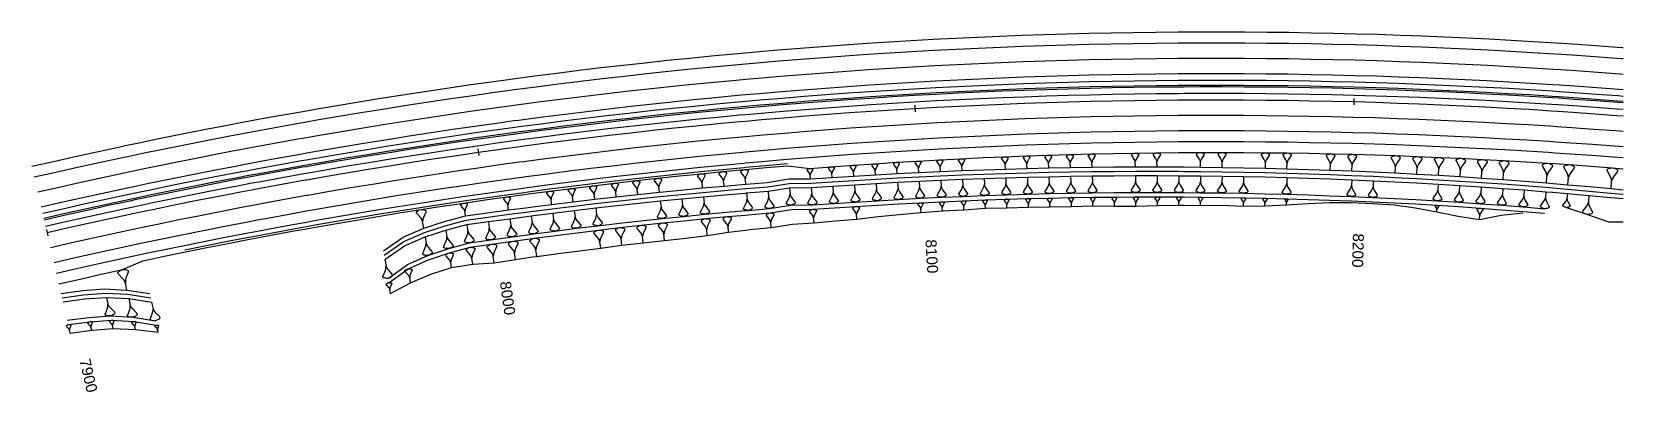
# Model space of a CAD drawing. Extents: x 388537 to 389570, y 804803 to 804975.
# Drawn here: x 388537.4 to 388900, y 804892.9 to 804975.1 of the extents above; entities that cross this region are included whole.
import ezdxf
from ezdxf.enums import TextEntityAlignment as Align

# ---------------------------------------------------------------- set-up
doc = ezdxf.new("R2010")
doc.units = 0
doc.layers.get('0').update_dxf_attribs({"linetype": 'CONTINUOUS'})
doc.styles.add('ARIAL', font='ARIAL.FON')

msp = doc.modelspace()

# ---------------------------------------------------------------- texts
at = {"color": 2, "style": 'ARIAL'}
for s, rotation, p in [('8200', 268.47, (388840.9426, 804929.0877)), ('8100', 273.305, (388743.5108, 804927.8421)), ('8000', 278.14, (388646.5306, 804918.3885)), ('7900', 282.975, (388550.6925, 804900.7943))]:
    msp.add_text(s, height=2.5, rotation=rotation, dxfattribs=at).set_placement(p, align=Align.TOP_LEFT)

# ---------------------------------------------------------------- linework, layer by layer
at = {"color": 3}
for p, q in [((388738.6182, 804958.3608), (388738.7046, 804956.8633)), ((388838.6398, 804959.9102), (388838.5997, 804958.4108)), ((388639.0831, 804948.3862), (388639.2955, 804946.9013)), ((388540.743, 804930.0575), (388541.0798, 804928.5958))]:
    msp.add_line(p, q, dxfattribs=at)
at = {"color": 7}
for p, q in [((388758.4156, 804946.2584), (388758.4421, 804946.3175)), ((388758.4167, 804946.2295), (388758.4156, 804946.2584)), ((388758.4421, 804946.3175), (388758.4699, 804946.3477)), ((388758.4699, 804946.3477), (388758.4977, 804946.3778)), ((388758.4977, 804946.3778), (388758.5822, 804946.4393)), ((388758.5822, 804946.4393), (388758.7246, 804946.5031)), ((388758.7246, 804946.5031), (388758.8103, 804946.5356)), ((388758.8103, 804946.5356), (388758.9249, 804946.5693)), ((388758.9249, 804946.5693), (388759.1265, 804946.6065)), ((388759.1265, 804946.6065), (388759.3303, 804946.5858)), ((388759.3303, 804946.5858), (388759.4473, 804946.5616)), ((388759.4473, 804946.5616), (388759.5354, 804946.5362)), ((388759.5354, 804946.5362), (388759.6825, 804946.4842)), ((388759.6825, 804946.4842), (388759.7718, 804946.4298)), ((388759.7718, 804946.4298), (388759.8019, 804946.402)), ((388759.8019, 804946.402), (388759.8321, 804946.3743)), ((388759.8321, 804946.3743), (388759.8634, 804946.3175)), ((388759.8646, 804946.2886), (388759.8391, 804946.2005)), ((388759.8634, 804946.3175), (388759.8646, 804946.2886)), ((388763.3464, 804946.4464), (388763.3737, 804946.5065)), ((388763.3474, 804946.4169), (388763.3464, 804946.4464)), ((388763.3802, 804946.3295), (388763.3474, 804946.4169)), ((388763.3737, 804946.5065), (388763.4021, 804946.5371)), ((388763.4119, 804946.2715), (388763.3802, 804946.3295)), ((388763.4021, 804946.5371), (388763.4306, 804946.5677)), ((388763.9109, 804945.5512), (388763.4119, 804946.2715)), ((388763.4306, 804946.5677), (388763.5169, 804946.6299)), ((388763.5169, 804946.6299), (388763.6623, 804946.6943)), ((388763.6623, 804946.6943), (388763.7497, 804946.7271)), ((388763.7497, 804946.7271), (388763.8667, 804946.7609)), ((388763.8667, 804946.7609), (388764.0721, 804946.798)), ((388764.0721, 804946.798), (388764.2797, 804946.776)), ((388764.2797, 804946.776), (388764.3988, 804946.7508)), ((388764.7691, 804946.3212), (388764.324, 804945.5663)), ((388764.3988, 804946.7508), (388764.4884, 804946.7246)), ((388764.4884, 804946.7246), (388764.6381, 804946.671)), ((388764.6381, 804946.671), (388764.7288, 804946.6152)), ((388764.7288, 804946.6152), (388764.7594, 804946.5868)), ((388764.7594, 804946.5868), (388764.79, 804946.5583)), ((388764.7964, 804946.3813), (388764.7691, 804946.3212)), ((388764.79, 804946.5583), (388764.8216, 804946.5004)), ((388764.8227, 804946.4709), (388764.7964, 804946.3813)), ((388764.8216, 804946.5004), (388764.8227, 804946.4709)), ((388768.2776, 804946.6135), (388768.3057, 804946.6746)), ((388768.2786, 804946.5834), (388768.2776, 804946.6135)), ((388768.3115, 804946.4942), (388768.2786, 804946.5834)), ((388768.3057, 804946.6746), (388768.3348, 804946.7057)), ((388768.3436, 804946.4351), (388768.3115, 804946.4942)), ((388768.3348, 804946.7057), (388768.3639, 804946.7367)), ((388768.849, 804945.699), (388768.3436, 804946.4351)), ((388768.3639, 804946.7367), (388768.4521, 804946.7998)), ((388768.4521, 804946.7998), (388768.6005, 804946.8648)), ((388768.6005, 804946.8648), (388768.6898, 804946.8977)), ((388768.6898, 804946.8977), (388768.809, 804946.9317)), ((388768.809, 804946.9317), (388769.0185, 804946.9686)), ((388769.0185, 804946.9686), (388769.23, 804946.9453)), ((388769.23, 804946.9453), (388769.3512, 804946.9192)), ((388769.7266, 804946.4798), (388769.2699, 804945.7126)), ((388769.3512, 804946.9192), (388769.4424, 804946.892)), ((388769.4424, 804946.892), (388769.5947, 804946.8367)), ((388769.5947, 804946.8367), (388769.6868, 804946.7795)), ((388769.6868, 804946.7795), (388769.7179, 804946.7504)), ((388769.7179, 804946.7504), (388769.7489, 804946.7213)), ((388769.7547, 804946.5409), (388769.7266, 804946.4798)), ((388769.7489, 804946.7213), (388769.7809, 804946.6622)), ((388769.7819, 804946.6321), (388769.7547, 804946.5409)), ((388769.7809, 804946.6622), (388769.7819, 804946.6321)), ((388773.2091, 804946.7597), (388773.238, 804946.8218)), ((388773.21, 804946.7291), (388773.2091, 804946.7597)), ((388773.2432, 804946.638), (388773.21, 804946.7291)), ((388773.238, 804946.8218), (388773.2678, 804946.8533)), ((388773.2756, 804946.5776), (388773.2432, 804946.638)), ((388773.2678, 804946.8533), (388773.2976, 804946.8849)), ((388773.7874, 804945.8254), (388773.2756, 804946.5776)), ((388773.2976, 804946.8849), (388773.3878, 804946.9487)), ((388773.3878, 804946.9487), (388773.5393, 804947.0143)), ((388773.5393, 804947.0143), (388773.6303, 804947.0475)), ((388773.6303, 804947.0475), (388773.752, 804947.0816)), ((388773.752, 804947.0816), (388773.9656, 804947.1183)), ((388773.9656, 804947.1183), (388774.181, 804947.0937)), ((388774.181, 804947.0937), (388774.3044, 804947.0665)), ((388774.685, 804946.6173), (388774.2164, 804945.8374)), ((388774.3044, 804947.0665), (388774.3972, 804947.0385)), ((388774.3972, 804947.0385), (388774.5521, 804946.9815)), ((388774.5521, 804946.9815), (388774.6458, 804946.9228)), ((388774.6458, 804946.9228), (388774.6773, 804946.893)), ((388774.6773, 804946.893), (388774.7088, 804946.8633)), ((388774.714, 804946.6794), (388774.685, 804946.6173)), ((388774.7088, 804946.8633), (388774.7411, 804946.8028)), ((388774.742, 804946.7722), (388774.714, 804946.6794)), ((388774.7411, 804946.8028), (388774.742, 804946.7722)), ((388778.1409, 804946.885), (388778.1706, 804946.9482)), ((388778.1416, 804946.8538), (388778.1409, 804946.885)), ((388778.1751, 804946.7608), (388778.1416, 804946.8538)), ((388778.1706, 804946.9482), (388778.2011, 804946.9802)), ((388778.2078, 804946.6991), (388778.1751, 804946.7608)), ((388778.2011, 804946.9802), (388778.2316, 804947.0121)), ((388778.7261, 804945.9304), (388778.2078, 804946.6991)), ((388778.2316, 804947.0121), (388778.3237, 804947.0768)), ((388778.3237, 804947.0768), (388778.4784, 804947.143)), ((388778.4784, 804947.143), (388778.5713, 804947.1765)), ((388778.5713, 804947.1765), (388778.6955, 804947.2107)), ((388778.6955, 804947.2107), (388778.9133, 804947.2472)), ((388778.9133, 804947.2472), (388779.1327, 804947.2212)), ((388779.1327, 804947.2212), (388779.2583, 804947.1929)), ((388779.6443, 804946.7335), (388779.1633, 804945.9409)), ((388779.2583, 804947.1929), (388779.3527, 804947.164)), ((388779.3527, 804947.164), (388779.5104, 804947.1052)), ((388779.5104, 804947.1052), (388779.6056, 804947.045)), ((388779.6056, 804947.045), (388779.6375, 804947.0145)), ((388779.6375, 804947.0145), (388779.6695, 804946.9841)), ((388779.674, 804946.7967), (388779.6443, 804946.7335)), ((388779.6695, 804946.9841), (388779.7022, 804946.9224)), ((388779.703, 804946.8911), (388779.674, 804946.7967)), ((388779.7022, 804946.9224), (388779.703, 804946.8911)), ((388788.0047, 804947.0729), (388788.0361, 804947.1383)), ((388788.0052, 804947.0405), (388788.0047, 804947.0729)), ((388788.0392, 804946.9436), (388788.0052, 804947.0405)), ((388788.0361, 804947.1383), (388788.0681, 804947.1712)), ((388788.0726, 804946.8793), (388788.0392, 804946.9436)), ((388788.0681, 804947.1712), (388788.1, 804947.2041)), ((388788.6042, 804946.0764), (388788.0726, 804946.8793)), ((388788.1, 804947.2041), (388788.1963, 804947.2705)), ((388788.1963, 804947.2705), (388788.3575, 804947.3379)), ((388788.3575, 804947.3379), (388788.4543, 804947.3719)), ((388788.4543, 804947.3719), (388788.5835, 804947.4063)), ((388788.5835, 804947.4063), (388788.8101, 804947.4423)), ((388788.8101, 804947.4423), (388789.0377, 804947.4133)), ((388789.0377, 804947.4133), (388789.1679, 804947.3829)), ((388789.5647, 804946.9024), (388789.0583, 804946.0834)), ((388789.1679, 804947.3829), (388789.2657, 804947.352)), ((388789.2657, 804947.352), (388789.4289, 804947.2896)), ((388789.4289, 804947.2896), (388789.5272, 804947.2263)), ((388789.5272, 804947.2263), (388789.5602, 804947.1943)), ((388789.5602, 804947.1943), (388789.5931, 804947.1624)), ((388789.5961, 804946.9678), (388789.5647, 804946.9024)), ((388789.5931, 804947.1624), (388789.6266, 804947.098)), ((388789.6271, 804947.0656), (388789.5961, 804946.9678)), ((388789.6266, 804947.098), (388789.6271, 804947.0656)), ((388792.9366, 804947.1355), (388792.9689, 804947.202)), ((388792.937, 804947.1024), (388792.9366, 804947.1355)), ((388792.9712, 804947.0036), (388792.937, 804947.1024)), ((388792.9689, 804947.202), (388793.0016, 804947.2354)), ((388793.005, 804946.9379), (388792.9712, 804947.0036)), ((388793.0016, 804947.2354), (388793.0343, 804947.2689)), ((388793.5433, 804946.1173), (388793.005, 804946.9379)), ((388793.0343, 804947.2689), (388793.1327, 804947.3361)), ((388793.1327, 804947.3361), (388793.2973, 804947.4041)), ((388793.2973, 804947.4041), (388793.3961, 804947.4383)), ((388793.3961, 804947.4383), (388793.528, 804947.4728)), ((388793.528, 804947.4728), (388793.759, 804947.5085)), ((388793.759, 804947.5085), (388793.9908, 804947.478)), ((388793.9908, 804947.478), (388794.1234, 804947.4465)), ((388794.5258, 804946.955), (388794.0061, 804946.1225)), ((388794.1234, 804947.4465), (388794.223, 804947.4145)), ((388794.223, 804947.4145), (388794.389, 804947.3503)), ((388794.389, 804947.3503), (388794.489, 804947.2853)), ((388794.489, 804947.2853), (388794.5224, 804947.2526)), ((388794.5224, 804947.2526), (388794.5558, 804947.2199)), ((388794.5581, 804947.0215), (388794.5258, 804946.955)), ((388794.5558, 804947.2199), (388794.5896, 804947.1541)), ((388794.59, 804947.1211), (388794.5581, 804947.0215)), ((388794.5896, 804947.1541), (388794.59, 804947.1211)), ((388802.7999, 804947.198), (388802.8341, 804947.2668)), ((388802.8, 804947.1637), (388802.7999, 804947.198)), ((388802.8347, 804947.0608), (388802.8, 804947.1637)), ((388802.8341, 804947.2668), (388802.8683, 804947.3013)), ((388802.8692, 804946.9922), (388802.8347, 804947.0608)), ((388802.8683, 804947.3013), (388802.9026, 804947.3357)), ((388803.4212, 804946.1351), (388802.8692, 804946.9922)), ((388802.9026, 804947.3357), (388803.0054, 804947.4047)), ((388803.0054, 804947.4047), (388803.1769, 804947.4739)), ((388803.1769, 804947.4739), (388803.2799, 804947.5085)), ((388803.2799, 804947.5085), (388803.4172, 804947.5433)), ((388803.4172, 804947.5433), (388803.6575, 804947.5783)), ((388803.6575, 804947.5783), (388803.898, 804947.5446)), ((388803.898, 804947.5446), (388804.0355, 804947.5107)), ((388804.4491, 804946.9966), (388803.902, 804946.1365)), ((388804.0355, 804947.5107), (388804.1386, 804947.4766)), ((388804.1386, 804947.4766), (388804.3105, 804947.4084)), ((388804.3105, 804947.4084), (388804.4138, 804947.34)), ((388804.4138, 804947.34), (388804.4482, 804947.3058)), ((388804.4482, 804947.3058), (388804.4826, 804947.2715)), ((388804.4832, 804947.0654), (388804.4491, 804946.9966)), ((388804.4826, 804947.2715), (388804.5172, 804947.2029)), ((388804.5173, 804947.1686), (388804.4832, 804947.0654)), ((388804.5172, 804947.2029), (388804.5173, 804947.1686)), ((388807.7311, 804947.163), (388807.7312, 804947.198)), ((388807.766, 804947.0579), (388807.7311, 804947.163)), ((388807.7312, 804947.198), (388807.7663, 804947.268)), ((388807.8009, 804946.9879), (388807.766, 804947.0579)), ((388807.7663, 804947.268), (388807.8013, 804947.3029)), ((388808.3598, 804946.1119), (388807.8009, 804946.9879)), ((388807.8013, 804947.3029), (388807.8364, 804947.3379)), ((388807.8364, 804947.3379), (388807.9415, 804947.4077)), ((388807.9415, 804947.4077), (388808.1166, 804947.4775)), ((388808.1166, 804947.4775), (388808.2217, 804947.5124)), ((388808.2217, 804947.5124), (388808.3618, 804947.5472)), ((388808.3618, 804947.5472), (388808.6068, 804947.5818)), ((388808.6068, 804947.5818), (388808.8518, 804947.5465)), ((388809.4112, 804946.9856), (388808.8498, 804946.1113)), ((388808.8518, 804947.5465), (388808.9918, 804947.5113)), ((388808.9918, 804947.5113), (388809.0968, 804947.4762)), ((388809.0968, 804947.4762), (388809.2717, 804947.4059)), ((388809.2717, 804947.4059), (388809.3766, 804947.3357)), ((388809.3766, 804947.3357), (388809.4116, 804947.3007)), ((388809.4463, 804947.0556), (388809.4112, 804946.9856)), ((388809.4116, 804947.3007), (388809.4465, 804947.2656)), ((388809.4814, 804947.1606), (388809.4463, 804947.0556)), ((388809.4465, 804947.2656), (388809.4815, 804947.1956)), ((388809.4815, 804947.1956), (388809.4814, 804947.1606)), ((388817.592, 804947.0989), (388817.5924, 804947.1353)), ((388817.6273, 804946.9895), (388817.592, 804947.0989)), ((388817.5924, 804947.1353), (388817.6295, 804947.2076)), ((388817.663, 804946.9164), (388817.6273, 804946.9895)), ((388817.6295, 804947.2076), (388817.6662, 804947.2437)), ((388818.2358, 804946.0016), (388817.663, 804946.9164)), ((388817.6662, 804947.2437), (388817.7029, 804947.2797)), ((388817.7029, 804947.2797), (388817.8127, 804947.3513)), ((388817.8127, 804947.3513), (388817.9952, 804947.4223)), ((388817.9952, 804947.4223), (388818.1047, 804947.4575)), ((388818.1047, 804947.4575), (388818.2505, 804947.4925)), ((388818.2505, 804947.4925), (388818.5054, 804947.5263)), ((388818.5054, 804947.5263), (388818.7596, 804947.4875)), ((388819.3357, 804946.8999), (388818.7449, 804945.9966)), ((388818.7596, 804947.4875), (388818.9047, 804947.4497)), ((388818.9047, 804947.4497), (388819.0134, 804947.4123)), ((388819.0134, 804947.4123), (388819.1945, 804947.3377)), ((388819.1945, 804947.3377), (388819.3029, 804947.2639)), ((388819.3029, 804947.2639), (388819.3389, 804947.2272)), ((388819.3728, 804946.9723), (388819.3357, 804946.8999)), ((388819.3389, 804947.2272), (388819.3749, 804947.1905)), ((388819.4102, 804947.081), (388819.3728, 804946.9723)), ((388819.3749, 804947.1905), (388819.4106, 804947.1174)), ((388819.4106, 804947.1174), (388819.4102, 804947.081)), ((388822.5216, 804947.0356), (388822.5222, 804947.0726)), ((388822.5571, 804946.9238), (388822.5216, 804947.0356)), ((388822.5222, 804947.0726), (388822.5603, 804947.1462)), ((388822.5932, 804946.8492), (388822.5571, 804946.9238)), ((388822.5603, 804947.1462), (388822.5978, 804947.1828)), ((388823.1731, 804945.9144), (388822.5932, 804946.8492)), ((388822.5978, 804947.1828), (388822.6354, 804947.2193)), ((388822.6354, 804947.2193), (388822.7476, 804947.2919)), ((388822.7476, 804947.2919), (388822.934, 804947.3634)), ((388822.934, 804947.3634), (388823.0457, 804947.3989)), ((388823.0457, 804947.3989), (388823.1945, 804947.4339)), ((388823.1945, 804947.4339), (388823.4544, 804947.4673)), ((388823.4544, 804947.4673), (388823.7133, 804947.4266)), ((388824.298, 804946.8253), (388823.692, 804945.9071)), ((388823.7133, 804947.4266), (388823.861, 804947.3874)), ((388823.861, 804947.3874), (388823.9717, 804947.3488)), ((388823.9717, 804947.3488), (388824.156, 804947.2721)), ((388824.156, 804947.2721), (388824.2661, 804947.1964)), ((388824.2661, 804947.1964), (388824.3026, 804947.1588)), ((388824.3361, 804946.8989), (388824.298, 804946.8253)), ((388824.3026, 804947.1588), (388824.3392, 804947.1212)), ((388824.3747, 804947.0095), (388824.3361, 804946.8989)), ((388824.3392, 804947.1212), (388824.3752, 804947.0466)), ((388824.3752, 804947.0466), (388824.3747, 804947.0095)), ((388832.3788, 804946.8462), (388832.3796, 804946.8847)), ((388832.4147, 804946.7299), (388832.3788, 804946.8462)), ((388832.3796, 804946.8847), (388832.4199, 804946.9608)), ((388832.4514, 804946.652), (388832.4147, 804946.7299)), ((388832.4199, 804946.9608), (388832.4592, 804946.9985)), ((388833.0457, 804945.6759), (388832.4514, 804946.652)), ((388832.4592, 804946.9985), (388832.4986, 804947.0361)), ((388832.4986, 804947.0361), (388832.6158, 804947.1105)), ((388832.6158, 804947.1105), (388832.81, 804947.1831)), ((388832.81, 804947.1831), (388832.9263, 804947.219)), ((388832.9263, 804947.219), (388833.0812, 804947.254)), ((388833.0812, 804947.254), (388833.3515, 804947.2865)), ((388833.3515, 804947.2865), (388833.62, 804947.2419)), ((388834.2221, 804946.6122), (388833.5845, 804945.6638)), ((388833.62, 804947.2419), (388833.7731, 804947.2)), ((388833.7731, 804947.2), (388833.8878, 804947.1589)), ((388833.8878, 804947.1589), (388834.0785, 804947.0776)), ((388834.0785, 804947.0776), (388834.1922, 804946.998)), ((388834.1922, 804946.998), (388834.2299, 804946.9586)), ((388834.2623, 804946.6883), (388834.2221, 804946.6122)), ((388834.2299, 804946.9586), (388834.2675, 804946.9193)), ((388834.3034, 804946.8029), (388834.2623, 804946.6883)), ((388834.2675, 804946.9193), (388834.3042, 804946.8414)), ((388834.3042, 804946.8414), (388834.3034, 804946.8029)), ((388837.3061, 804946.7202), (388837.3072, 804946.7595)), ((388837.3422, 804946.6015), (388837.3061, 804946.7202)), ((388837.3072, 804946.7595), (388837.3485, 804946.8369)), ((388837.3793, 804946.522), (388837.3422, 804946.6015)), ((388837.3485, 804946.8369), (388837.3888, 804946.8751)), ((388837.9807, 804945.5246), (388837.3793, 804946.522)), ((388837.3888, 804946.8751), (388837.429, 804946.9132)), ((388837.429, 804946.9132), (388837.5488, 804946.9885)), ((388837.5488, 804946.9885), (388837.747, 804947.0618)), ((388837.747, 804947.0618), (388837.8658, 804947.0978)), ((388837.8658, 804947.0978), (388838.0237, 804947.1329)), ((388838.0237, 804947.1329), (388838.2993, 804947.1648)), ((388838.2993, 804947.1648), (388838.5729, 804947.1182)), ((388839.1837, 804946.4738), (388838.5299, 804945.51)), ((388838.5729, 804947.1182), (388838.7287, 804947.0748)), ((388838.7287, 804947.0748), (388838.8453, 804947.0324)), ((388838.8453, 804947.0324), (388839.0394, 804946.9487)), ((388839.0394, 804946.9487), (388839.155, 804946.8671)), ((388839.155, 804946.8671), (388839.1931, 804946.8269)), ((388839.225, 804946.5512), (388839.1837, 804946.4738)), ((388839.1931, 804946.8269), (388839.2313, 804946.7866)), ((388839.2674, 804946.6679), (388839.225, 804946.5512)), ((388839.2313, 804946.7866), (388839.2684, 804946.7071)), ((388839.2684, 804946.7071), (388839.2674, 804946.6679)), ((388847.1579, 804946.4058), (388847.1593, 804946.4465)), ((388847.1943, 804946.2821), (388847.1579, 804946.4058)), ((388847.1593, 804946.4465), (388847.2029, 804946.5265)), ((388847.2322, 804946.1993), (388847.1943, 804946.2821)), ((388847.2029, 804946.5265), (388847.2451, 804946.5658)), ((388847.2451, 804946.5658), (388847.2872, 804946.6051)), ((388847.2872, 804946.6051), (388847.4123, 804946.6823)), ((388847.4123, 804946.6823), (388847.6188, 804946.7566)), ((388847.6188, 804946.7566), (388847.7424, 804946.793)), ((388847.7424, 804946.793), (388847.9068, 804946.828)), ((388847.9068, 804946.828), (388848.1933, 804946.8587)), ((388848.1933, 804946.8587), (388848.477, 804946.808)), ((388848.477, 804946.808), (388848.6385, 804946.7615)), ((388848.6385, 804946.7615), (388848.7592, 804946.7165)), ((388848.7592, 804946.7165), (388848.96, 804946.6279)), ((388848.96, 804946.6279), (388849.0793, 804946.5421)), ((388849.0793, 804946.5421), (388849.1186, 804946.4999)), ((388849.1186, 804946.4999), (388849.1579, 804946.4578)), ((388849.1943, 804946.3342), (388849.1493, 804946.2134)), ((388849.1579, 804946.4578), (388849.1958, 804946.3749)), ((388849.1958, 804946.3749), (388849.1943, 804946.3342)), ((388852.0822, 804946.2173), (388852.0838, 804946.2588)), ((388852.0838, 804946.2588), (388852.1286, 804946.3401)), ((388852.1286, 804946.3401), (388852.1717, 804946.38)), ((388852.1717, 804946.38), (388852.2148, 804946.4198)), ((388852.2148, 804946.4198), (388852.3426, 804946.4979)), ((388852.3426, 804946.4979), (388852.5534, 804946.5728)), ((388852.5534, 804946.5728), (388852.6795, 804946.6094)), ((388852.6795, 804946.6094), (388852.8471, 804946.6443)), ((388852.8471, 804946.6443), (388853.1392, 804946.6744)), ((388853.1392, 804946.6744), (388853.4281, 804946.6214)), ((388853.4281, 804946.6214), (388853.5924, 804946.5734)), ((388853.5924, 804946.5734), (388853.7153, 804946.527)), ((388853.7153, 804946.527), (388853.9195, 804946.4358)), ((388853.9195, 804946.4358), (388854.0407, 804946.3479)), ((388854.0407, 804946.3479), (388854.0806, 804946.3048)), ((388854.0806, 804946.3048), (388854.1205, 804946.2617)), ((388854.1205, 804946.2617), (388854.1587, 804946.177)), ((388857.1413, 804946.2138), (388857.2718, 804946.2928)), ((388857.2718, 804946.2928), (388857.4869, 804946.3681)), ((388857.4869, 804946.3681), (388857.6156, 804946.4049)), ((388857.6156, 804946.4049), (388857.7865, 804946.4398)), ((388857.7865, 804946.4398), (388858.0843, 804946.4692)), ((388858.0843, 804946.4692), (388858.3784, 804946.414)), ((388858.3784, 804946.414), (388858.5457, 804946.3643)), ((388858.5457, 804946.3643), (388858.6707, 804946.3165)), ((388858.6707, 804946.3165), (388858.8784, 804946.2227)), ((388689.4577, 804942.5845), (388689.5549, 804942.6281)), ((388689.5549, 804942.6281), (388689.6857, 804942.6751)), ((388689.6857, 804942.6751), (388689.917, 804942.7322)), ((388689.917, 804942.7322), (388690.1551, 804942.7221)), ((388690.1551, 804942.7221), (388690.2926, 804942.7021)), ((388690.2926, 804942.7021), (388690.3965, 804942.6786)), ((388690.3965, 804942.6786), (388690.5709, 804942.6283)), ((388690.5709, 804942.6283), (388690.6782, 804942.5714)), ((388694.035, 804942.7614), (388694.0624, 804942.8324)), ((388694.0383, 804942.7275), (388694.035, 804942.7614)), ((388694.082, 804942.629), (388694.0383, 804942.7275)), ((388694.0624, 804942.8324), (388694.0931, 804942.8696)), ((388694.1224, 804942.5644), (388694.082, 804942.629)), ((388694.0931, 804942.8696), (388694.1237, 804942.9068)), ((388694.1237, 804942.9068), (388694.219, 804942.9843)), ((388694.219, 804942.9843), (388694.382, 804943.0684)), ((388694.382, 804943.0684), (388694.4805, 804943.1121)), ((388694.4805, 804943.1121), (388694.6128, 804943.159)), ((388694.6128, 804943.159), (388694.8469, 804943.2157)), ((388694.8469, 804943.2157), (388695.0876, 804943.2046)), ((388695.0876, 804943.2046), (388695.2264, 804943.1837)), ((388695.6821, 804942.7141), (388695.2209, 804941.8143)), ((388695.2264, 804943.1837), (388695.3314, 804943.1595)), ((388695.3314, 804943.1595), (388695.5075, 804943.108)), ((388695.5075, 804943.108), (388695.6157, 804943.0499)), ((388695.6157, 804943.0499), (388695.6529, 804943.0193)), ((388695.6529, 804943.0193), (388695.69, 804942.9886)), ((388695.7095, 804942.7851), (388695.6821, 804942.7141)), ((388695.69, 804942.9886), (388695.7304, 804942.924)), ((388695.7337, 804942.8901), (388695.7095, 804942.7851)), ((388695.7304, 804942.924), (388695.7337, 804942.8901)), ((388698.956, 804943.2225), (388698.984, 804943.2943)), ((388698.9592, 804943.1882), (388698.956, 804943.2225)), ((388699.0029, 804943.0885), (388698.9592, 804943.1882)), ((388698.984, 804943.2943), (388699.0152, 804943.3317)), ((388699.0435, 804943.023), (388699.0029, 804943.0885)), ((388699.0152, 804943.3317), (388699.0463, 804943.3691)), ((388699.6709, 804942.2159), (388699.0435, 804943.023)), ((388699.0463, 804943.3691), (388699.1429, 804943.4472)), ((388699.1429, 804943.4472), (388699.3081, 804943.5315)), ((388699.3081, 804943.5315), (388699.4079, 804943.5752)), ((388699.4079, 804943.5752), (388699.5419, 804943.6221)), ((388699.5419, 804943.6221), (388699.7789, 804943.6784)), ((388699.7789, 804943.6784), (388700, 804943.6672)), ((388700, 804943.6672), (388700.0221, 804943.6661)), ((388700.0221, 804943.6661), (388700.1624, 804943.6444)), ((388700.6212, 804943.1677), (388700.151, 804942.2599)), ((388700.1624, 804943.6444), (388700.2685, 804943.6195)), ((388700.2685, 804943.6195), (388700.4463, 804943.5667)), ((388700.4463, 804943.5667), (388700.5554, 804943.5075)), ((388700.5554, 804943.5075), (388700.5929, 804943.4764)), ((388700.5929, 804943.4764), (388700.6303, 804943.4452)), ((388700.6492, 804943.2394), (388700.6212, 804943.1677)), ((388700.6303, 804943.4452), (388700.6709, 804943.3798)), ((388700.6741, 804943.3455), (388700.6492, 804943.2394)), ((388700.6709, 804943.3798), (388700.6741, 804943.3455)), ((388714.0713, 804943.6259), (388714.092, 804943.677)), ((388714.0733, 804943.6013), (388714.0713, 804943.6259)), ((388714.1037, 804943.5296), (388714.0733, 804943.6013)), ((388714.092, 804943.677), (388714.1147, 804943.7035)), ((388714.1321, 804943.4823), (388714.1037, 804943.5296)), ((388714.1147, 804943.7035), (388714.1373, 804943.7301)), ((388714.5739, 804942.899), (388714.1321, 804943.4823)), ((388714.1373, 804943.7301), (388714.2072, 804943.785)), ((388714.2072, 804943.785), (388714.3262, 804943.8439)), ((388714.3262, 804943.8439), (388714.398, 804943.8743)), ((388714.398, 804943.8743), (388714.4943, 804943.9066)), ((388714.4943, 804943.9066), (388714.6644, 804943.9448)), ((388714.6877, 804942.7101), (388714.5739, 804942.899)), ((388714.6644, 804943.9448), (388714.8384, 804943.9338)), ((388714.7201, 804942.6137), (388714.6877, 804942.7101)), ((388714.8184, 804942.6215), (388714.8015, 804942.5212)), ((388714.8352, 804942.7217), (388714.8184, 804942.6215)), ((388714.918, 804942.9261), (388714.8352, 804942.7217)), ((388714.8384, 804943.9338), (388714.9387, 804943.917)), ((388715.2627, 804943.5716), (388714.918, 804942.9261)), ((388714.9387, 804943.917), (388715.0143, 804943.8982)), ((388715.0143, 804943.8982), (388715.1411, 804943.8588)), ((388715.1411, 804943.8588), (388715.2187, 804943.8154)), ((388715.2187, 804943.8154), (388715.2452, 804943.7928)), ((388715.2452, 804943.7928), (388715.2718, 804943.7701)), ((388715.2834, 804943.6227), (388715.2627, 804943.5716)), ((388715.2718, 804943.7701), (388715.3002, 804943.7229)), ((388715.3021, 804943.6984), (388715.2834, 804943.6227)), ((388715.3002, 804943.7229), (388715.3021, 804943.6984)), ((388718.9945, 804944.002), (388719.0157, 804944.0539)), ((388718.9963, 804943.977), (388718.9945, 804944.002)), ((388719.027, 804943.9038), (388718.9963, 804943.977)), ((388719.0157, 804944.0539), (388719.0389, 804944.0808)), ((388719.0557, 804943.8557), (388719.027, 804943.9038)), ((388719.0389, 804944.0808), (388719.062, 804944.1077)), ((388719.5026, 804943.2602), (388719.0557, 804943.8557)), ((388719.062, 804944.1077), (388719.1333, 804944.1633)), ((388719.1333, 804944.1633), (388719.2547, 804944.2227)), ((388719.2547, 804944.2227), (388719.3278, 804944.2533)), ((388719.3278, 804944.2533), (388719.426, 804944.2858)), ((388719.426, 804944.2858), (388719.5993, 804944.3239)), ((388719.6176, 804943.0676), (388719.5026, 804943.2602)), ((388719.5993, 804944.3239), (388719.7762, 804944.3119)), ((388719.6501, 804942.9694), (388719.6176, 804943.0676)), ((388719.6826, 804942.8712), (388719.6501, 804942.9694)), ((388719.7151, 804942.773), (388719.6826, 804942.8712)), ((388719.7326, 804942.875), (388719.7151, 804942.773)), ((388719.7805, 804941.8975), (388719.7151, 804942.773)), ((388719.7502, 804942.9769), (388719.7326, 804942.875)), ((388719.7677, 804943.0788), (388719.7502, 804942.9769)), ((388719.8528, 804943.2864), (388719.7677, 804943.0788)), ((388719.7762, 804944.3119), (388719.8781, 804944.2944)), ((388720.2063, 804943.9416), (388719.8528, 804943.2864)), ((388719.8781, 804944.2944), (388719.9551, 804944.275)), ((388719.9551, 804944.275), (388720.0839, 804944.2343)), ((388720.0839, 804944.2343), (388720.1626, 804944.1899)), ((388720.1626, 804944.1899), (388720.1895, 804944.1667)), ((388720.1895, 804944.1667), (388720.2164, 804944.1436)), ((388720.2276, 804943.9935), (388720.2063, 804943.9416)), ((388720.2164, 804944.1436), (388720.2452, 804944.0954)), ((388720.247, 804944.0704), (388720.2276, 804943.9935)), ((388720.2452, 804944.0954), (388720.247, 804944.0704)), ((388723.9188, 804944.3572), (388723.9407, 804944.4099)), ((388723.9206, 804944.3318), (388723.9188, 804944.3572)), ((388723.9514, 804944.2572), (388723.9206, 804944.3318)), ((388723.9407, 804944.4099), (388723.9643, 804944.4372)), ((388723.9805, 804944.208), (388723.9514, 804944.2572)), ((388723.9643, 804944.4372), (388723.988, 804944.4644)), ((388724.4327, 804943.6002), (388723.9805, 804944.208)), ((388723.988, 804944.4644), (388724.0608, 804944.5208)), ((388724.0608, 804944.5208), (388724.1845, 804944.5807)), ((388724.1845, 804944.5807), (388724.2591, 804944.6115)), ((388724.2591, 804944.6115), (388724.3592, 804944.6441)), ((388724.3592, 804944.6441), (388724.5356, 804944.6822)), ((388724.549, 804943.4036), (388724.4327, 804943.6002)), ((388724.5356, 804944.6822), (388724.7157, 804944.6693)), ((388724.5816, 804943.3036), (388724.549, 804943.4036)), ((388724.6142, 804943.2035), (388724.5816, 804943.3036)), ((388724.6469, 804943.1035), (388724.6142, 804943.2035)), ((388724.6652, 804943.2071), (388724.6469, 804943.1035)), ((388724.7097, 804942.2123), (388724.6469, 804943.1035)), ((388724.6834, 804943.3107), (388724.6652, 804943.2071)), ((388724.7017, 804943.4144), (388724.6834, 804943.3107)), ((388724.7892, 804943.6253), (388724.7017, 804943.4144)), ((388724.7157, 804944.6693), (388724.8193, 804944.651)), ((388725.1518, 804944.2906), (388724.7892, 804943.6253)), ((388724.8193, 804944.651), (388724.8975, 804944.6309)), ((388724.8975, 804944.6309), (388725.0284, 804944.5889)), ((388725.0284, 804944.5889), (388725.1084, 804944.5434)), ((388725.1084, 804944.5434), (388725.1356, 804944.5197)), ((388725.1356, 804944.5197), (388725.1629, 804944.496)), ((388725.1737, 804944.3433), (388725.1518, 804944.2906)), ((388725.1629, 804944.496), (388725.1919, 804944.4469)), ((388725.1937, 804944.4215), (388725.1737, 804944.3433)), ((388725.1919, 804944.4469), (388725.1937, 804944.4215)), ((388728.8442, 804944.6915), (388728.8667, 804944.7451)), ((388728.846, 804944.6656), (388728.8442, 804944.6915)), ((388728.877, 804944.5895), (388728.846, 804944.6656)), ((388728.8667, 804944.7451), (388728.8909, 804944.7727)), ((388728.9064, 804944.5394), (388728.877, 804944.5895)), ((388728.8909, 804944.7727), (388728.9152, 804944.8004)), ((388729.3641, 804943.9187), (388728.9064, 804944.5394)), ((388728.9152, 804944.8004), (388728.9895, 804944.8574)), ((388728.9895, 804944.8574), (388729.1157, 804944.9178)), ((388729.1157, 804944.9178), (388729.1917, 804944.9489)), ((388729.1917, 804944.9489), (388729.2937, 804944.9817)), ((388729.2937, 804944.9817), (388729.4735, 804945.0196)), ((388729.4815, 804943.7182), (388729.3641, 804943.9187)), ((388729.4735, 804945.0196), (388729.6567, 804945.0057)), ((388729.5143, 804943.6162), (388729.4815, 804943.7182)), ((388729.5471, 804943.5142), (388729.5143, 804943.6162)), ((388729.5799, 804943.4123), (388729.5471, 804943.5142)), ((388729.599, 804943.5177), (388729.5799, 804943.4123)), ((388729.64, 804942.5049), (388729.5799, 804943.4123)), ((388729.618, 804943.6231), (388729.599, 804943.5177)), ((388729.6371, 804943.7285), (388729.618, 804943.6231)), ((388729.7271, 804943.9428), (388729.6371, 804943.7285)), ((388729.6567, 804945.0057), (388729.7621, 804944.9866)), ((388730.0989, 804944.6184), (388729.7271, 804943.9428)), ((388729.7621, 804944.9866), (388729.8416, 804944.9659)), ((388729.8416, 804944.9659), (388729.9746, 804944.9226)), ((388729.9746, 804944.9226), (388730.0558, 804944.8759)), ((388730.0558, 804944.8759), (388730.0835, 804944.8517)), ((388730.0835, 804944.8517), (388730.1111, 804944.8275)), ((388730.1214, 804944.6719), (388730.0989, 804944.6184)), ((388730.1111, 804944.8275), (388730.1405, 804944.7773)), ((388730.1422, 804944.7514), (388730.1214, 804944.6719)), ((388730.1405, 804944.7773), (388730.1422, 804944.7514)), ((388733.7707, 804945.0049), (388733.7939, 804945.0593)), ((388733.7724, 804944.9785), (388733.7707, 804945.0049)), ((388733.8037, 804944.901), (388733.7724, 804944.9785)), ((388733.7939, 804945.0593), (388733.8186, 804945.0874)), ((388733.8333, 804944.8498), (388733.8037, 804944.901)), ((388733.8186, 804945.0874), (388733.8434, 804945.1154)), ((388734.2966, 804944.216), (388733.8333, 804944.8498)), ((388733.8434, 804945.1154), (388733.9193, 804945.1731)), ((388733.9193, 804945.1731), (388734.048, 804945.2341)), ((388734.048, 804945.2341), (388734.1256, 804945.2654)), ((388734.1256, 804945.2654), (388734.2295, 804945.2984)), ((388734.2295, 804945.2984), (388734.4127, 804945.3362)), ((388734.4153, 804944.0113), (388734.2966, 804944.216)), ((388734.4127, 804945.3362), (388734.5991, 804945.3213)), ((388734.4483, 804943.9074), (388734.4153, 804944.0113)), ((388734.4812, 804943.8034), (388734.4483, 804943.9074)), ((388734.5142, 804943.6995), (388734.4812, 804943.8034)), ((388734.534, 804943.8067), (388734.5142, 804943.6995)), ((388734.5714, 804942.7755), (388734.5142, 804943.6995)), ((388734.5539, 804943.9139), (388734.534, 804943.8067)), ((388734.5737, 804944.0212), (388734.5539, 804943.9139)), ((388734.6662, 804944.2389), (388734.5737, 804944.0212)), ((388734.5991, 804945.3213), (388734.7064, 804945.3014)), ((388735.0477, 804944.9251), (388734.6662, 804944.2389)), ((388734.7064, 804945.3014), (388734.7872, 804945.2799)), ((388734.7872, 804945.2799), (388734.9225, 804945.2353)), ((388734.9225, 804945.2353), (388735.0049, 804945.1874)), ((388735.0049, 804945.1874), (388735.033, 804945.1627)), ((388735.033, 804945.1627), (388735.061, 804945.1379)), ((388735.0708, 804944.9795), (388735.0477, 804944.9251)), ((388735.061, 804945.1379), (388735.0907, 804945.0867)), ((388735.0923, 804945.0603), (388735.0708, 804944.9795)), ((388735.0907, 804945.0867), (388735.0923, 804945.0603)), ((388738.6981, 804945.2974), (388738.7219, 804945.3527)), ((388738.6997, 804945.2705), (388738.6981, 804945.2974)), ((388738.7312, 804945.1914), (388738.6997, 804945.2705)), ((388738.7219, 804945.3527), (388738.7473, 804945.3812)), ((388738.7612, 804945.1392), (388738.7312, 804945.1914)), ((388738.7473, 804945.3812), (388738.7726, 804945.4096)), ((388739.2302, 804944.4919), (388738.7612, 804945.1392)), ((388738.7726, 804945.4096), (388738.8501, 804945.468)), ((388738.8501, 804945.468), (388738.9815, 804945.5296)), ((388738.9815, 804945.5296), (388739.0606, 804945.5611)), ((388739.0606, 804945.5611), (388739.1666, 804945.5942)), ((388739.1666, 804945.5942), (388739.3532, 804945.632)), ((388739.3502, 804944.283), (388739.2302, 804944.4919)), ((388739.3833, 804944.177), (388739.3502, 804944.283)), ((388739.3532, 804945.632), (388739.543, 804945.616)), ((388739.4164, 804944.071), (388739.3833, 804944.177)), ((388739.4495, 804943.965), (388739.4164, 804944.071)), ((388739.4702, 804944.0741), (388739.4495, 804943.965)), ((388739.5038, 804943.024), (388739.4495, 804943.965)), ((388739.4908, 804944.1832), (388739.4702, 804944.0741)), ((388739.5115, 804944.2923), (388739.4908, 804944.1832)), ((388739.6066, 804944.5136), (388739.5115, 804944.2923)), ((388739.543, 804945.616), (388739.6521, 804945.5953)), ((388739.998, 804945.2106), (388739.6066, 804944.5136)), ((388739.6521, 804945.5953), (388739.7343, 804945.5731)), ((388739.7343, 804945.5731), (388739.8718, 804945.527)), ((388739.8718, 804945.527), (388739.9556, 804945.4779)), ((388739.9556, 804945.4779), (388739.984, 804945.4526)), ((388739.984, 804945.4526), (388740.0125, 804945.4273)), ((388740.0218, 804945.2659), (388739.998, 804945.2106)), ((388740.0125, 804945.4273), (388740.0425, 804945.375)), ((388740.044, 804945.3482), (388740.0218, 804945.2659)), ((388740.0425, 804945.375), (388740.044, 804945.3482)), ((388743.6264, 804945.569), (388743.6509, 804945.6253)), ((388743.6279, 804945.5416), (388743.6264, 804945.569)), ((388743.6597, 804945.4609), (388743.6279, 804945.5416)), ((388743.6509, 804945.6253), (388743.6768, 804945.6541)), ((388743.69, 804945.4076), (388743.6597, 804945.4609)), ((388743.6768, 804945.6541), (388743.7027, 804945.683)), ((388744.1648, 804944.7465), (388743.69, 804945.4076)), ((388743.7027, 804945.683), (388743.782, 804945.7421)), ((388743.782, 804945.7421), (388743.916, 804945.8042)), ((388743.916, 804945.8042), (388743.9966, 804945.836)), ((388743.9966, 804945.836), (388744.1047, 804945.8692)), ((388744.1047, 804945.8692), (388744.2949, 804945.9069)), ((388744.2861, 804944.5332), (388744.1648, 804944.7465)), ((388744.3193, 804944.4252), (388744.2861, 804944.5332)), ((388744.2949, 804945.9069), (388744.4881, 804945.8898)), ((388744.3526, 804944.3171), (388744.3193, 804944.4252)), ((388744.3858, 804944.209), (388744.3526, 804944.3171)), ((388744.4073, 804944.32), (388744.3858, 804944.209)), ((388744.4371, 804943.2505), (388744.3858, 804944.209)), ((388744.4289, 804944.431), (388744.4073, 804944.32)), ((388744.4504, 804944.542), (388744.4289, 804944.431)), ((388744.5482, 804944.767), (388744.4504, 804944.542)), ((388744.4881, 804945.8898), (388744.5991, 804945.8682)), ((388744.9497, 804945.4751), (388744.5482, 804944.767)), ((388744.5991, 804945.8682), (388744.6827, 804945.8453)), ((388744.6827, 804945.8453), (388744.8226, 804945.7978)), ((388744.8226, 804945.7978), (388744.9077, 804945.7474)), ((388744.9077, 804945.7474), (388744.9365, 804945.7215)), ((388744.9365, 804945.7215), (388744.9654, 804945.6956)), ((388744.9742, 804945.5313), (388744.9497, 804945.4751)), ((388744.9654, 804945.6956), (388744.9957, 804945.6423)), ((388744.9972, 804945.6149), (388744.9742, 804945.5313)), ((388744.9957, 804945.6423), (388744.9972, 804945.6149)), ((388748.5555, 804945.8197), (388748.5807, 804945.8769)), ((388748.5569, 804945.7918), (388748.5555, 804945.8197)), ((388748.5889, 804945.7095), (388748.5569, 804945.7918)), ((388748.5807, 804945.8769), (388748.6072, 804945.9062)), ((388748.6195, 804945.6551), (388748.5889, 804945.7095)), ((388748.6072, 804945.9062), (388748.6337, 804945.9354)), ((388749.1003, 804944.9797), (388748.6195, 804945.6551)), ((388748.6337, 804945.9354), (388748.7146, 804945.9953)), ((388748.7146, 804945.9953), (388748.8514, 804946.058)), ((388748.8514, 804946.058), (388748.9337, 804946.09)), ((388748.9337, 804946.09), (388749.0439, 804946.1234)), ((388749.0439, 804946.1234), (388749.2378, 804946.161)), ((388749.2228, 804944.762), (388749.1003, 804944.9797)), ((388749.2562, 804944.6518), (388749.2228, 804944.762)), ((388749.2378, 804946.161), (388749.4344, 804946.1427)), ((388749.2896, 804944.5416), (388749.2562, 804944.6518)), ((388749.323, 804944.4314), (388749.2896, 804944.5416)), ((388749.3454, 804944.5443), (388749.323, 804944.4314)), ((388749.3711, 804943.455), (388749.323, 804944.4314)), ((388749.3678, 804944.6573), (388749.3454, 804944.5443)), ((388749.3902, 804944.7703), (388749.3678, 804944.6573)), ((388749.4908, 804944.9989), (388749.3902, 804944.7703)), ((388749.4344, 804946.1427), (388749.5474, 804946.1203)), ((388749.9028, 804945.7183), (388749.4908, 804944.9989)), ((388749.5474, 804946.1203), (388749.6325, 804946.0965)), ((388749.6325, 804946.0965), (388749.7747, 804946.0476)), ((388749.7747, 804946.0476), (388749.8611, 804945.9959)), ((388749.8611, 804945.9959), (388749.8904, 804945.9694)), ((388749.8904, 804945.9694), (388749.9197, 804945.9429)), ((388749.9279, 804945.7755), (388749.9028, 804945.7183)), ((388749.9197, 804945.9429), (388749.9503, 804945.8885)), ((388749.9517, 804945.8606), (388749.9279, 804945.7755)), ((388749.9503, 804945.8885), (388749.9517, 804945.8606)), ((388758.4492, 804946.1438), (388758.4167, 804946.2295)), ((388758.4806, 804946.087), (388758.4492, 804946.1438)), ((388758.9734, 804945.3821), (388758.4806, 804946.087)), ((388759.0987, 804945.1551), (388758.9734, 804945.3821)), ((388759.1324, 804945.0405), (388759.0987, 804945.1551)), ((388759.1661, 804944.9258), (388759.1324, 804945.0405)), ((388759.1998, 804944.8112), (388759.1661, 804944.9258)), ((388759.224, 804944.9282), (388759.1998, 804944.8112)), ((388759.2411, 804943.7977), (388759.1998, 804944.8112)), ((388759.2482, 804945.0452), (388759.224, 804944.9282)), ((388759.2724, 804945.1622), (388759.2482, 804945.0452)), ((388759.3788, 804945.3986), (388759.2724, 804945.1622)), ((388759.8126, 804946.1414), (388759.3788, 804945.3986)), ((388759.8391, 804946.2005), (388759.8126, 804946.1414)), ((388764.0376, 804945.3195), (388763.9109, 804945.5512)), ((388764.0714, 804945.2025), (388764.0376, 804945.3195)), ((388764.1053, 804945.0856), (388764.0714, 804945.2025)), ((388764.1391, 804944.9686), (388764.1053, 804945.0856)), ((388764.1643, 804945.0877), (388764.1391, 804944.9686)), ((388764.1769, 804943.936), (388764.1391, 804944.9686)), ((388764.1894, 804945.2068), (388764.1643, 804945.0877)), ((388764.2146, 804945.3259), (388764.1894, 804945.2068)), ((388764.324, 804945.5663), (388764.2146, 804945.3259)), ((388768.977, 804945.4623), (388768.849, 804945.699)), ((388769.011, 804945.343), (388768.977, 804945.4623)), ((388769.0449, 804945.2237), (388769.011, 804945.343)), ((388769.0789, 804945.1044), (388769.0449, 804945.2237)), ((388769.1051, 804945.2257), (388769.0789, 804945.1044)), ((388769.113, 804944.0521), (388769.0789, 804945.1044)), ((388769.1312, 804945.3469), (388769.1051, 804945.2257)), ((388769.1574, 804945.4682), (388769.1312, 804945.3469)), ((388769.2699, 804945.7126), (388769.1574, 804945.4682)), ((388773.9169, 804945.5837), (388773.7874, 804945.8254)), ((388773.9509, 804945.462), (388773.9169, 804945.5837)), ((388773.985, 804945.3403), (388773.9509, 804945.462)), ((388774.0191, 804945.2186), (388773.985, 804945.3403)), ((388774.0463, 804945.342), (388774.0191, 804945.2186)), ((388774.0493, 804944.1462), (388774.0191, 804945.2186)), ((388774.0735, 804945.4654), (388774.0463, 804945.342)), ((388774.1007, 804945.5889), (388774.0735, 804945.4654)), ((388774.2164, 804945.8374), (388774.1007, 804945.5889)), ((388778.857, 804945.6836), (388778.7261, 804945.9304)), ((388778.8912, 804945.5594), (388778.857, 804945.6836)), ((388778.9254, 804945.4353), (388778.8912, 804945.5594)), ((388778.9597, 804945.3111), (388778.9254, 804945.4353)), ((388778.9879, 804945.4368), (388778.9597, 804945.3111)), ((388778.9858, 804944.2182), (388778.9597, 804945.3111)), ((388779.0161, 804945.5624), (388778.9879, 804945.4368)), ((388779.0444, 804945.6881), (388779.0161, 804945.5624)), ((388779.1633, 804945.9409), (388779.0444, 804945.6881)), ((388788.7379, 804945.8189), (388788.6042, 804946.0764)), ((388788.7724, 804945.6896), (388788.7379, 804945.8189)), ((388788.8068, 804945.5604), (388788.7724, 804945.6896)), ((388788.8413, 804945.4312), (388788.8068, 804945.5604)), ((388788.8717, 804945.5614), (388788.8413, 804945.4312)), ((388788.8588, 804944.2959), (388788.8413, 804945.4312)), ((388788.9021, 804945.6917), (388788.8717, 804945.5614)), ((388788.9325, 804945.8219), (388788.9021, 804945.6917)), ((388789.0583, 804946.0834), (388788.9325, 804945.8219)), ((388793.6785, 804945.8543), (388793.5433, 804946.1173)), ((388793.713, 804945.7225), (388793.6785, 804945.8543)), ((388793.7476, 804945.5906), (388793.713, 804945.7225)), ((388793.7821, 804945.4587), (388793.7476, 804945.5906)), ((388793.8137, 804945.5913), (388793.7821, 804945.4587)), ((388793.7952, 804944.3016), (388793.7821, 804945.4587)), ((388793.8453, 804945.7239), (388793.8137, 804945.5913)), ((388793.8768, 804945.8566), (388793.8453, 804945.7239)), ((388794.0061, 804946.1225), (388793.8768, 804945.8566)), ((388803.5593, 804945.8607), (388803.4212, 804946.1351)), ((388803.594, 804945.7234), (388803.5593, 804945.8607)), ((388803.6288, 804945.5862), (388803.594, 804945.7234)), ((388803.6635, 804945.4489), (388803.6288, 804945.5862)), ((388803.6975, 804945.5864), (388803.6635, 804945.4489)), ((388803.6669, 804944.2468), (388803.6635, 804945.4489)), ((388803.7314, 804945.7238), (388803.6975, 804945.5864)), ((388803.7654, 804945.8613), (388803.7314, 804945.7238)), ((388803.902, 804946.1365), (388803.7654, 804945.8613)), ((388808.4994, 804945.8317), (388808.3598, 804946.1119)), ((388808.5342, 804945.6916), (388808.4994, 804945.8317)), ((388808.569, 804945.5516), (388808.5342, 804945.6916)), ((388808.6038, 804945.4115), (388808.569, 804945.5516)), ((388808.6021, 804944.1863), (388808.6038, 804945.4115)), ((388808.639, 804945.5515), (388808.6038, 804945.4115)), ((388808.6742, 804945.6914), (388808.639, 804945.5515)), ((388808.7094, 804945.8314), (388808.6742, 804945.6914)), ((388808.8498, 804946.1113), (388808.7094, 804945.8314)), ((388818.3784, 804945.7092), (388818.2358, 804946.0016)), ((388818.4134, 804945.5634), (388818.3784, 804945.7092)), ((388818.4483, 804945.4176), (388818.4134, 804945.5634)), ((388818.4832, 804945.2718), (388818.4483, 804945.4176)), ((388818.4707, 804943.9991), (388818.4832, 804945.2718)), ((388818.521, 804945.4169), (388818.4832, 804945.2718)), ((388818.5588, 804945.562), (388818.521, 804945.4169)), ((388818.5966, 804945.7071), (388818.5588, 804945.562)), ((388818.7449, 804945.9966), (388818.5966, 804945.7071)), ((388823.3172, 804945.6158), (388823.1731, 804945.9144)), ((388823.3522, 804945.467), (388823.3172, 804945.6158)), ((388823.3872, 804945.3183), (388823.3522, 804945.467)), ((388823.4221, 804945.1695), (388823.3872, 804945.3183)), ((388823.4039, 804943.8724), (388823.4221, 804945.1695)), ((388823.4613, 804945.3172), (388823.4221, 804945.1695)), ((388823.5004, 804945.4649), (388823.4613, 804945.3172)), ((388823.5396, 804945.6127), (388823.5004, 804945.4649)), ((388823.692, 804945.9071), (388823.5396, 804945.6127)), ((388833.1927, 804945.3645), (388833.0457, 804945.6759)), ((388833.2277, 804945.2096), (388833.1927, 804945.3645)), ((388833.2628, 804945.0548), (388833.2277, 804945.2096)), ((388833.2978, 804944.9), (388833.2628, 804945.0548)), ((388833.2675, 804943.5528), (388833.2978, 804944.9)), ((388833.3397, 804945.0531), (388833.2978, 804944.9)), ((388833.3817, 804945.2062), (388833.3397, 804945.0531)), ((388833.4237, 804945.3593), (388833.3817, 804945.2062)), ((388833.5845, 804945.6638), (388833.4237, 804945.3593)), ((388838.1293, 804945.2066), (388837.9807, 804945.5246)), ((388838.1643, 804945.0487), (388838.1293, 804945.2066)), ((388838.1993, 804944.8907), (388838.1643, 804945.0487)), ((388838.1977, 804943.3599), (388838.2344, 804944.7328)), ((388838.2344, 804944.7328), (388838.1993, 804944.8907)), ((388838.2778, 804944.8886), (388838.2344, 804944.7328)), ((388838.3212, 804945.0445), (388838.2778, 804944.8886)), ((388838.3646, 804945.2003), (388838.3212, 804945.0445)), ((388838.5299, 804945.51), (388838.3646, 804945.2003)), ((388847.8481, 804945.1581), (388847.2322, 804946.1993)), ((388847.9995, 804944.8266), (388847.8481, 804945.1581)), ((388848.0345, 804944.6622), (388847.9995, 804944.8266)), ((388848.0695, 804944.4979), (388848.0345, 804944.6622)), ((388848.0544, 804942.908), (388848.1045, 804944.3335)), ((388848.1045, 804944.3335), (388848.0695, 804944.4979)), ((388848.151, 804944.495), (388848.1045, 804944.3335)), ((388848.1974, 804944.6565), (388848.151, 804944.495)), ((388848.2439, 804944.818), (388848.1974, 804944.6565)), ((388848.4183, 804945.1381), (388848.2439, 804944.818)), ((388849.1057, 804946.1334), (388848.4183, 804945.1381)), ((388849.1493, 804946.2134), (388849.1057, 804946.1334)), ((388852.1188, 804946.0911), (388852.0822, 804946.2173)), ((388852.157, 804946.0065), (388852.1188, 804946.0911)), ((388852.7801, 804944.9429), (388852.157, 804946.0065)), ((388852.933, 804944.6044), (388852.7801, 804944.9429)), ((388852.968, 804944.4367), (388852.933, 804944.6044)), ((388853.0029, 804944.2691), (388852.968, 804944.4367)), ((388852.9807, 804942.6491), (388853.0379, 804944.1015)), ((388853.0379, 804944.1015), (388853.0029, 804944.2691)), ((388853.0859, 804944.2658), (388853.0379, 804944.1015)), ((388853.134, 804944.4302), (388853.0859, 804944.2658)), ((388853.182, 804944.5946), (388853.134, 804944.4302)), ((388853.3611, 804944.92), (388853.182, 804944.5946)), ((388854.0659, 804945.9313), (388853.3611, 804944.92)), ((388854.1107, 804946.0127), (388854.0659, 804945.9313)), ((388854.1571, 804946.1355), (388854.1107, 804946.0127)), ((388854.1587, 804946.177), (388854.1571, 804946.1355)), ((388857.0052, 804946.0079), (388857.0071, 804946.0502)), ((388857.042, 804945.8792), (388857.0052, 804946.0079)), ((388857.0071, 804946.0502), (388857.053, 804946.1329)), ((388857.0806, 804945.7928), (388857.042, 804945.8792)), ((388857.053, 804946.1329), (388857.0972, 804946.1733)), ((388857.7109, 804944.7063), (388857.0806, 804945.7928)), ((388857.0972, 804946.1733), (388857.1413, 804946.2138)), ((388857.8653, 804944.3607), (388857.7109, 804944.7063)), ((388857.9002, 804944.1898), (388857.8653, 804944.3607)), ((388857.9351, 804944.0188), (388857.9002, 804944.1898)), ((388857.9055, 804942.3681), (388857.97, 804943.8478)), ((388857.97, 804943.8478), (388857.9351, 804944.0188)), ((388858.0197, 804944.0151), (388857.97, 804943.8478)), ((388858.0693, 804944.1824), (388858.0197, 804944.0151)), ((388858.119, 804944.3497), (388858.0693, 804944.1824)), ((388858.3029, 804944.6805), (388858.119, 804944.3497)), ((388859.0254, 804945.708), (388858.3029, 804944.6805)), ((388858.8784, 804946.2227), (388859.0016, 804946.1327)), ((388859.0016, 804946.1327), (388859.042, 804946.0885)), ((388859.0714, 804945.7907), (388859.0254, 804945.708)), ((388859.042, 804946.0885), (388859.0825, 804946.0444)), ((388859.1192, 804945.9157), (388859.0714, 804945.7907)), ((388859.0825, 804946.0444), (388859.121, 804945.958)), ((388859.121, 804945.958), (388859.1192, 804945.9157)), ((388861.927, 804945.7777), (388861.9291, 804945.8208)), ((388861.9639, 804945.6465), (388861.927, 804945.7777)), ((388861.9291, 804945.8208), (388861.9762, 804945.9049)), ((388862.0028, 804945.5583), (388861.9639, 804945.6465)), ((388861.9762, 804945.9049), (388862.0214, 804945.9459)), ((388862.6405, 804944.4485), (388862.0028, 804945.5583)), ((388862.0214, 804945.9459), (388862.0665, 804945.9869)), ((388862.0665, 804945.9869), (388862.1999, 804946.0669)), ((388862.1999, 804946.0669), (388862.4193, 804946.1427)), ((388862.4193, 804946.1427), (388862.5506, 804946.1796)), ((388862.5506, 804946.1796), (388862.725, 804946.2145)), ((388862.7963, 804944.0957), (388862.6405, 804944.4485)), ((388862.725, 804946.2145), (388863.0285, 804946.2431)), ((388862.8311, 804943.9213), (388862.7963, 804944.0957)), ((388862.8287, 804942.0651), (388862.9008, 804943.5726)), ((388862.866, 804943.7469), (388862.8311, 804943.9213)), ((388862.9008, 804943.5726), (388862.866, 804943.7469)), ((388862.9521, 804943.7428), (388862.9008, 804943.5726)), ((388863.0034, 804943.9131), (388862.9521, 804943.7428)), ((388863.0547, 804944.0833), (388863.0034, 804943.9131)), ((388863.0285, 804946.2431), (388863.328, 804946.1856)), ((388863.2435, 804944.4196), (388863.0547, 804944.0833)), ((388863.9842, 804945.4635), (388863.2435, 804944.4196)), ((388863.328, 804946.1856), (388863.4982, 804946.1343)), ((388863.4982, 804946.1343), (388863.6254, 804946.085)), ((388863.6254, 804946.085), (388863.8366, 804945.9886)), ((388863.8366, 804945.9886), (388863.9617, 804945.8963)), ((388863.9617, 804945.8963), (388864.0027, 804945.8511)), ((388864.0314, 804945.5476), (388863.9842, 804945.4635)), ((388864.0027, 804945.8511), (388864.0437, 804945.806)), ((388864.0806, 804945.6747), (388864.0314, 804945.5476)), ((388864.0437, 804945.806), (388864.0827, 804945.7178)), ((388864.0827, 804945.7178), (388864.0806, 804945.6747)), ((388866.8474, 804945.5268), (388866.8497, 804945.5706)), ((388866.8844, 804945.3928), (388866.8474, 804945.5268)), ((388866.8497, 804945.5706), (388866.8981, 804945.6561)), ((388866.9237, 804945.3028), (388866.8844, 804945.3928)), ((388866.8981, 804945.6561), (388866.9443, 804945.6977)), ((388867.5686, 804944.1693), (388866.9237, 804945.3028)), ((388866.9443, 804945.6977), (388866.9904, 804945.7393)), ((388866.9904, 804945.7393), (388867.1266, 804945.8202)), ((388867.1266, 804945.8202), (388867.3506, 804945.8965)), ((388867.3506, 804945.8965), (388867.4845, 804945.9336)), ((388867.4845, 804945.9336), (388867.6623, 804945.9683)), ((388867.7259, 804943.8092), (388867.5686, 804944.1693)), ((388867.6623, 804945.9683), (388867.9717, 804945.9962)), ((388867.7606, 804943.6314), (388867.7259, 804943.8092)), ((388867.7501, 804941.74), (388867.8301, 804943.2758)), ((388867.7954, 804943.4536), (388867.7606, 804943.6314)), ((388867.8301, 804943.2758), (388867.7954, 804943.4536)), ((388867.8831, 804943.449), (388867.8301, 804943.2758)), ((388867.9361, 804943.6222), (388867.8831, 804943.449)), ((388867.9891, 804943.7954), (388867.9361, 804943.6222)), ((388867.9717, 804945.9962), (388868.2766, 804945.9363)), ((388868.1829, 804944.1373), (388867.9891, 804943.7954)), ((388868.9421, 804945.1977), (388868.1829, 804944.1373)), ((388868.2766, 804945.9363), (388868.4498, 804945.8833)), ((388868.4498, 804945.8833), (388868.5792, 804945.8326)), ((388868.5792, 804945.8326), (388868.794, 804945.7334)), ((388868.794, 804945.7334), (388868.9211, 804945.6388)), ((388868.9211, 804945.6388), (388868.9626, 804945.5926)), ((388868.9905, 804945.2832), (388868.9421, 804945.1977)), ((388868.9626, 804945.5926), (388869.0042, 804945.5464)), ((388869.0413, 804945.4125), (388868.9905, 804945.2832)), ((388869.0042, 804945.5464), (388869.0435, 804945.4564)), ((388869.0435, 804945.4564), (388869.0413, 804945.4125)), ((388871.7663, 804945.255), (388871.7688, 804945.2997)), ((388871.8034, 804945.1184), (388871.7663, 804945.255)), ((388871.7688, 804945.2997), (388871.8185, 804945.3865)), ((388871.8431, 804945.0265), (388871.8034, 804945.1184)), ((388871.8185, 804945.3865), (388871.8657, 804945.4287)), ((388872.4953, 804943.8689), (388871.8431, 804945.0265)), ((388871.8657, 804945.4287), (388871.913, 804945.4709)), ((388871.913, 804945.4709), (388872.0521, 804945.5527)), ((388872.0521, 804945.5527), (388872.2806, 804945.6295)), ((388872.2806, 804945.6295), (388872.4172, 804945.6667)), ((388872.4172, 804945.6667), (388872.5985, 804945.7013)), ((388872.654, 804943.5012), (388872.4953, 804943.8689)), ((388872.5985, 804945.7013), (388872.9138, 804945.7284)), ((388872.6886, 804943.3199), (388872.654, 804943.5012)), ((388872.6698, 804941.393), (388872.7578, 804942.9573)), ((388872.7232, 804943.1386), (388872.6886, 804943.3199)), ((388872.7578, 804942.9573), (388872.7232, 804943.1386)), ((388872.8126, 804943.1336), (388872.7578, 804942.9573)), ((388872.8674, 804943.3099), (388872.8126, 804943.1336)), ((388872.9221, 804943.4861), (388872.8674, 804943.3099)), ((388872.9138, 804945.7284), (388873.2242, 804945.6661)), ((388873.121, 804943.8336), (388872.9221, 804943.4861)), ((388873.899, 804944.9107), (388873.121, 804943.8336)), ((388873.2242, 804945.6661), (388873.4005, 804945.6113)), ((388873.4005, 804945.6113), (388873.532, 804945.5591)), ((388873.532, 804945.5591), (388873.7505, 804945.4571)), ((388873.7505, 804945.4571), (388873.8795, 804945.3602)), ((388873.8795, 804945.3602), (388873.9217, 804945.313)), ((388873.9488, 804944.9976), (388873.899, 804944.9107)), ((388873.9217, 804945.313), (388873.9639, 804945.2658)), ((388874.001, 804945.1292), (388873.9488, 804944.9976)), ((388873.9639, 804945.2658), (388874.0035, 804945.1739)), ((388874.0035, 804945.1739), (388874.001, 804945.1292)), ((388881.5994, 804944.649), (388881.6024, 804944.6954)), ((388881.6367, 804944.5069), (388881.5994, 804944.649)), ((388881.6024, 804944.6954), (388881.6547, 804944.7851)), ((388881.6771, 804944.4112), (388881.6367, 804944.5069)), ((388881.6547, 804944.7851), (388881.7041, 804944.8285)), ((388882.3438, 804943.2041), (388881.6771, 804944.4112)), ((388881.7041, 804944.8285), (388881.7535, 804944.8718)), ((388881.7535, 804944.8718), (388881.8986, 804944.9555)), ((388881.8986, 804944.9555), (388882.1364, 804945.0332)), ((388882.1364, 804945.0332), (388882.2785, 804945.0706)), ((388882.2785, 804945.0706), (388882.4669, 804945.105)), ((388882.5052, 804942.8212), (388882.3438, 804943.2041)), ((388882.4669, 804945.105), (388882.7945, 804945.1303)), ((388882.5396, 804942.6327), (388882.5052, 804942.8212)), ((388882.5739, 804942.4443), (388882.5396, 804942.6327)), ((388882.725, 804942.6207), (388882.6667, 804942.4383)), ((388882.7834, 804942.8031), (388882.725, 804942.6207)), ((388882.9929, 804943.162), (388882.7834, 804942.8031)), ((388882.7945, 804945.1303), (388883.116, 804945.0629)), ((388883.8098, 804944.2731), (388882.9929, 804943.162)), ((388883.116, 804945.0629), (388883.2985, 804945.0045)), ((388883.2985, 804945.0045), (388883.4345, 804944.9492)), ((388883.4345, 804944.9492), (388883.6603, 804944.8414)), ((388883.6603, 804944.8414), (388883.7934, 804944.7397)), ((388883.7934, 804944.7397), (388883.8368, 804944.6903)), ((388883.8621, 804944.3628), (388883.8098, 804944.2731)), ((388883.8368, 804944.6903), (388883.8801, 804944.641)), ((388883.9175, 804944.4989), (388883.8621, 804944.3628)), ((388883.8801, 804944.641), (388883.9205, 804944.5452)), ((388883.9205, 804944.5452), (388883.9175, 804944.4989)), ((388886.5134, 804944.3149), (388886.5167, 804944.3621)), ((388886.5509, 804944.17), (388886.5134, 804944.3149)), ((388886.5167, 804944.3621), (388886.5704, 804944.4533)), ((388886.5916, 804944.0723), (388886.5509, 804944.17)), ((388886.5704, 804944.4533), (388886.6209, 804944.4972)), ((388887.2655, 804942.8399), (388886.5916, 804944.0723)), ((388886.6209, 804944.4972), (388886.6713, 804944.5412)), ((388886.6713, 804944.5412), (388886.8195, 804944.6258)), ((388886.8195, 804944.6258), (388887.0621, 804944.704)), ((388887.0621, 804944.704), (388887.207, 804944.7414)), ((388887.207, 804944.7414), (388887.3991, 804944.7756)), ((388887.4283, 804942.4492), (388887.2655, 804942.8399)), ((388887.3991, 804944.7756), (388887.7328, 804944.8)), ((388887.9264, 804942.7943), (388887.7115, 804942.4296)), ((388887.7328, 804944.8), (388888.06, 804944.73)), ((388888.7633, 804943.9225), (388887.9264, 804942.7943)), ((388888.06, 804944.73), (388888.2456, 804944.6697)), ((388888.2456, 804944.6697), (388888.384, 804944.6127)), ((388888.384, 804944.6127), (388888.6135, 804944.502)), ((388888.6135, 804944.502), (388888.7486, 804944.3978)), ((388888.7486, 804944.3978), (388888.7926, 804944.3474)), ((388888.817, 804944.0136), (388888.7633, 804943.9225)), ((388888.7926, 804944.3474), (388888.8365, 804944.2969)), ((388888.874, 804944.152), (388888.817, 804944.0136)), ((388888.8365, 804944.2969), (388888.8772, 804944.1992)), ((388888.8772, 804944.1992), (388888.874, 804944.152)), ((388896.3369, 804943.5847), (388896.3407, 804943.6336)), ((388896.3745, 804943.4342), (388896.3369, 804943.5847)), ((388896.3407, 804943.6336), (388896.3972, 804943.7277)), ((388896.4158, 804943.3326), (388896.3745, 804943.4342)), ((388896.3972, 804943.7277), (388896.4499, 804943.7728)), ((388897.1035, 804942.0494), (388896.4158, 804943.3326)), ((388896.4499, 804943.7728), (388896.5026, 804943.8179)), ((388896.5026, 804943.8179), (388896.6569, 804943.9043)), ((388896.6569, 804943.9043), (388896.909, 804943.9832)), ((388896.909, 804943.9832), (388897.0595, 804944.0207)), ((388897.0595, 804944.0207), (388897.2589, 804944.0545)), ((388897.2589, 804944.0545), (388897.6051, 804944.0769)), ((388897.6051, 804944.0769), (388897.9436, 804944.0014)), ((388898.6655, 804943.1583), (388897.7882, 804941.9963)), ((388897.9436, 804944.0014), (388898.1354, 804943.9374)), ((388898.1354, 804943.9374), (388898.2784, 804943.8771)), ((388898.2784, 804943.8771), (388898.5153, 804943.7603)), ((388898.5153, 804943.7603), (388898.6544, 804943.6511)), ((388898.6544, 804943.6511), (388898.6996, 804943.5984)), ((388898.7219, 804943.2523), (388898.6655, 804943.1583)), ((388898.6996, 804943.5984), (388898.7447, 804943.5457)), ((388898.7822, 804943.3952), (388898.7219, 804943.2523)), ((388898.7447, 804943.5457), (388898.786, 804943.4441)), ((388898.786, 804943.4441), (388898.7822, 804943.3952)), ((388659.6397, 804938.9485), (388659.6633, 804939.0156)), ((388659.6633, 804939.0156), (388659.6909, 804939.0511)), ((388659.6909, 804939.0511), (388659.7184, 804939.0866)), ((388659.7184, 804939.0866), (388659.8051, 804939.1615)), ((388659.8051, 804939.1615), (388659.9548, 804939.2444)), ((388659.9548, 804939.2444), (388660.0454, 804939.2878)), ((388660.0454, 804939.2878), (388660.1676, 804939.3352)), ((388660.1676, 804939.3352), (388660.3843, 804939.3945)), ((388660.3843, 804939.3945), (388660.609, 804939.3908)), ((388660.609, 804939.3908), (388660.739, 804939.3751)), ((388660.739, 804939.3751), (388660.8376, 804939.3555)), ((388660.8376, 804939.3555), (388661.0032, 804939.3123)), ((388661.0032, 804939.3123), (388661.1057, 804939.2611)), ((388661.1057, 804939.2611), (388661.1412, 804939.2336)), ((388661.1412, 804939.2336), (388661.1767, 804939.206)), ((388661.1767, 804939.206), (388661.2161, 804939.1469)), ((388661.2005, 804939.0168), (388661.1769, 804938.9498)), ((388661.2201, 804939.1154), (388661.2005, 804939.0168)), ((388661.2161, 804939.1469), (388661.2201, 804939.1154)), ((388664.5472, 804939.5558), (388664.5713, 804939.6234)), ((388664.5511, 804939.524), (388664.5472, 804939.5558)), ((388664.5945, 804939.4324), (388664.5511, 804939.524)), ((388664.5713, 804939.6234), (388664.5992, 804939.6591)), ((388664.6341, 804939.3726), (388664.5945, 804939.4324)), ((388664.5992, 804939.6591), (388664.6272, 804939.6948)), ((388664.6272, 804939.6948), (388664.715, 804939.77)), ((388665.2401, 804938.6387), (388664.6341, 804939.3726)), ((388664.715, 804939.77), (388664.8664, 804939.8531)), ((388664.8664, 804939.8531), (388664.958, 804939.8965)), ((388664.958, 804939.8965), (388665.0814, 804939.9438)), ((388665.0814, 804939.9438), (388665.3004, 804940.0027)), ((388665.3004, 804940.0027), (388665.5271, 804939.998)), ((388665.5271, 804939.998), (388665.6583, 804939.9816)), ((388665.6583, 804939.9816), (388665.7576, 804939.9614)), ((388666.0983, 804939.5506), (388665.6857, 804938.6929)), ((388665.7576, 804939.9614), (388665.9245, 804939.9171)), ((388665.9245, 804939.9171), (388666.0278, 804939.865)), ((388666.0278, 804939.865), (388666.0635, 804939.8371)), ((388666.0635, 804939.8371), (388666.0992, 804939.8091)), ((388666.1224, 804939.6181), (388666.0983, 804939.5506)), ((388666.0992, 804939.8091), (388666.1387, 804939.7493)), ((388666.1426, 804939.7175), (388666.1224, 804939.6181)), ((388666.1387, 804939.7493), (388666.1426, 804939.7175)), ((388669.4569, 804940.1423), (388669.4815, 804940.2103)), ((388669.4606, 804940.1101), (388669.4569, 804940.1423)), ((388669.5041, 804940.0175), (388669.4606, 804940.1101)), ((388669.4815, 804940.2103), (388669.5098, 804940.2463)), ((388669.5438, 804939.9569), (388669.5041, 804940.0175)), ((388669.5098, 804940.2463), (388669.5382, 804940.2822)), ((388669.5382, 804940.2822), (388669.6271, 804940.3578)), ((388670.1524, 804939.2136), (388669.5438, 804939.9569)), ((388669.6271, 804940.3578), (388669.7803, 804940.4409)), ((388669.7803, 804940.4409), (388669.873, 804940.4844)), ((388669.873, 804940.4844), (388669.9978, 804940.5316)), ((388669.9978, 804940.5316), (388670.219, 804940.5901)), ((388670.3111, 804938.9715), (388670.1524, 804939.2136)), ((388670.219, 804940.5901), (388670.4478, 804940.5844)), ((388670.4478, 804940.5844), (388670.5802, 804940.5673)), ((388670.504, 804938.9942), (388670.4869, 804938.8618)), ((388670.6024, 804939.2664), (388670.504, 804938.9942)), ((388670.5802, 804940.5673), (388670.6804, 804940.5465)), ((388671.0225, 804940.1304), (388670.6024, 804939.2664)), ((388670.6804, 804940.5465), (388670.8486, 804940.5011)), ((388670.8486, 804940.5011), (388670.9526, 804940.4481)), ((388670.9526, 804940.4481), (388670.9885, 804940.4197)), ((388670.9885, 804940.4197), (388671.0245, 804940.3913)), ((388671.0471, 804940.1984), (388671.0225, 804940.1304)), ((388671.0245, 804940.3913), (388671.0641, 804940.3308)), ((388671.0679, 804940.2987), (388671.0471, 804940.1984)), ((388671.0641, 804940.3308), (388671.0679, 804940.2987)), ((388674.3686, 804940.7079), (388674.3938, 804940.7765)), ((388674.3723, 804940.6754), (388674.3686, 804940.7079)), ((388674.4158, 804940.5816), (388674.3723, 804940.6754)), ((388674.3938, 804940.7765), (388674.4226, 804940.8126)), ((388674.4556, 804940.5204), (388674.4158, 804940.5816)), ((388674.4226, 804940.8126), (388674.4514, 804940.8488)), ((388674.4514, 804940.8488), (388674.5415, 804940.9247)), ((388675.0669, 804939.7672), (388674.4556, 804940.5204)), ((388674.5415, 804940.9247), (388674.6965, 804941.008)), ((388674.6965, 804941.008), (388674.7902, 804941.0515)), ((388674.7902, 804941.0515), (388674.9164, 804941.0986)), ((388674.9164, 804941.0986), (388675.1401, 804941.1568)), ((388675.2262, 804939.5221), (388675.0669, 804939.7672)), ((388675.1401, 804941.1568), (388675.3711, 804941.15)), ((388675.2733, 804939.3959), (388675.2262, 804939.5221)), ((388675.3205, 804939.2697), (388675.2733, 804939.3959)), ((388675.3676, 804939.1435), (388675.3205, 804939.2697)), ((388675.3854, 804939.277), (388675.3676, 804939.1435)), ((388675.4961, 804938.0069), (388675.3676, 804939.1435)), ((388675.3711, 804941.15), (388675.5046, 804941.1322)), ((388675.4032, 804939.4106), (388675.3854, 804939.277)), ((388675.421, 804939.5442), (388675.4032, 804939.4106)), ((388675.5215, 804939.8186), (388675.421, 804939.5442)), ((388675.5046, 804941.1322), (388675.6057, 804941.1108)), ((388675.9494, 804940.6892), (388675.5215, 804939.8186)), ((388675.6057, 804941.1108), (388675.7754, 804941.0642)), ((388675.7754, 804941.0642), (388675.8802, 804941.0102)), ((388675.8802, 804941.0102), (388675.9163, 804940.9814)), ((388675.9163, 804940.9814), (388675.9525, 804940.9526)), ((388675.9745, 804940.7578), (388675.9494, 804940.6892)), ((388675.9525, 804940.9526), (388675.9923, 804940.8914)), ((388675.996, 804940.8589), (388675.9745, 804940.7578)), ((388675.9923, 804940.8914), (388675.996, 804940.8589)), ((388679.2824, 804941.2526), (388679.3081, 804941.3218)), ((388679.286, 804941.2197), (388679.2824, 804941.2526)), ((388679.3295, 804941.1249), (388679.286, 804941.2197)), ((388679.3081, 804941.3218), (388679.3373, 804941.3581)), ((388679.3695, 804941.0628), (388679.3295, 804941.1249)), ((388679.3373, 804941.3581), (388679.3666, 804941.3945)), ((388679.3666, 804941.3945), (388679.4579, 804941.4708)), ((388679.9837, 804940.2996), (388679.3695, 804941.0628)), ((388679.4579, 804941.4708), (388679.6148, 804941.5543)), ((388679.6148, 804941.5543), (388679.7097, 804941.5978)), ((388679.7097, 804941.5978), (388679.8374, 804941.6449)), ((388679.8374, 804941.6449), (388680.0635, 804941.7027)), ((388680.1435, 804940.0513), (388679.9837, 804940.2996)), ((388680.0635, 804941.7027), (388680.2968, 804941.6949)), ((388680.1906, 804939.9237), (388680.1435, 804940.0513)), ((388680.2376, 804939.796), (388680.1906, 804939.9237)), ((388680.2847, 804939.6683), (388680.2376, 804939.796)), ((388680.3033, 804939.8031), (388680.2847, 804939.6683)), ((388680.4096, 804938.5198), (388680.2847, 804939.6683)), ((388680.2968, 804941.6949), (388680.4316, 804941.6763)), ((388680.3218, 804939.9379), (388680.3033, 804939.8031)), ((388680.3403, 804940.0728), (388680.3218, 804939.9379)), ((388680.4431, 804940.3495), (388680.3403, 804940.0728)), ((388680.4316, 804941.6763), (388680.5336, 804941.6542)), ((388680.8789, 804941.227), (388680.4431, 804940.3495)), ((388680.5336, 804941.6542), (388680.7048, 804941.6064)), ((388680.7048, 804941.6064), (388680.8104, 804941.5515)), ((388680.8104, 804941.5515), (388680.8467, 804941.5223)), ((388680.8467, 804941.5223), (388680.8831, 804941.493)), ((388680.9045, 804941.2961), (388680.8789, 804941.227)), ((388680.8831, 804941.493), (388680.9231, 804941.431)), ((388680.9266, 804941.3982), (388680.9045, 804941.2961)), ((388680.9231, 804941.431), (388680.9266, 804941.3982)), ((388689.1157, 804942.2793), (388689.1425, 804942.3497)), ((388689.1191, 804942.2458), (388689.1157, 804942.2793)), ((388689.1627, 804942.1486), (388689.1191, 804942.2458)), ((388689.1425, 804942.3497), (388689.1727, 804942.3866)), ((388689.2029, 804942.0849), (388689.1627, 804942.1486)), ((388689.1727, 804942.3866), (388689.2029, 804942.4235)), ((388689.2029, 804942.4235), (388689.2967, 804942.5007)), ((388689.8234, 804941.3004), (388689.2029, 804942.0849)), ((388689.2967, 804942.5007), (388689.4577, 804942.5845)), ((388689.9844, 804941.0455), (388689.8234, 804941.3004)), ((388690.0314, 804940.9148), (388689.9844, 804941.0455)), ((388690.0784, 804940.784), (388690.0314, 804940.9148)), ((388690.1253, 804940.6533), (388690.0784, 804940.784)), ((388690.1454, 804940.7907), (388690.1253, 804940.6533)), ((388690.2429, 804939.4797), (388690.1253, 804940.6533)), ((388690.1655, 804940.9282), (388690.1454, 804940.7907)), ((388690.1856, 804941.0657), (388690.1655, 804940.9282)), ((388690.2929, 804941.3474), (388690.1856, 804941.0657)), ((388690.7453, 804942.2394), (388690.2929, 804941.3474)), ((388690.6782, 804942.5714), (388690.7151, 804942.5412)), ((388690.7151, 804942.5412), (388690.752, 804942.511)), ((388690.7721, 804942.3098), (388690.7453, 804942.2394)), ((388690.752, 804942.511), (388690.7922, 804942.4473)), ((388690.7956, 804942.4138), (388690.7721, 804942.3098)), ((388690.7922, 804942.4473), (388690.7956, 804942.4138)), ((388694.7462, 804941.7688), (388694.1224, 804942.5644)), ((388694.9079, 804941.5105), (388694.7462, 804941.7688)), ((388694.9548, 804941.3781), (388694.9079, 804941.5105)), ((388695.0017, 804941.2458), (388694.9548, 804941.3781)), ((388695.0487, 804941.1134), (388695.0017, 804941.2458)), ((388695.0696, 804941.2523), (388695.0487, 804941.1134)), ((388695.1625, 804939.9266), (388695.0487, 804941.1134)), ((388695.0904, 804941.3912), (388695.0696, 804941.2523)), ((388695.1113, 804941.53), (388695.0904, 804941.3912)), ((388695.2209, 804941.8143), (388695.1113, 804941.53)), ((388699.8332, 804941.9541), (388699.6709, 804942.2159)), ((388699.8801, 804941.82), (388699.8332, 804941.9541)), ((388699.927, 804941.686), (388699.8801, 804941.82)), ((388699.9739, 804941.5519), (388699.927, 804941.686)), ((388699.9956, 804941.6923), (388699.9739, 804941.5519)), ((388700, 804941.2668), (388699.9739, 804941.5519)), ((388700, 804941.7209), (388699.9956, 804941.6923)), ((388700.0173, 804941.8326), (388700, 804941.7209)), ((388700.0839, 804940.3515), (388700, 804941.2668)), ((388700.039, 804941.9729), (388700.0173, 804941.8326)), ((388700.151, 804942.2599), (388700.039, 804941.9729)), ((388710.0643, 804939.5409), (388710.1832, 804938.1122)), ((388714.7524, 804942.5174), (388714.7201, 804942.6137)), ((388714.7847, 804942.421), (388714.7524, 804942.5174)), ((388714.8015, 804942.5212), (388714.7847, 804942.421)), ((388714.8526, 804941.5608), (388714.7847, 804942.421)), ((388715.01, 804939.567), (388715.1226, 804938.1416)), ((388719.9295, 804939.9031), (388720.0357, 804938.4812)), ((388724.8502, 804940.2172), (388724.9502, 804938.7987)), ((388729.7722, 804940.5093), (388729.8659, 804939.0943)), ((388729.8361, 804938.9299), (388729.8659, 804939.0943)), ((388729.8659, 804939.0943), (388729.917, 804938.9352)), ((388734.6917, 804938.8764), (388734.722, 804939.0402)), ((388734.6952, 804940.7793), (388734.7826, 804939.3678)), ((388734.722, 804939.0402), (388734.7523, 804939.204)), ((388734.7523, 804939.204), (388734.7826, 804939.3678)), ((388734.7826, 804939.3678), (388734.833, 804939.209)), ((388734.833, 804939.209), (388734.8833, 804939.0502)), ((388734.8833, 804939.0502), (388734.9336, 804938.8913)), ((388739.4653, 804938.7985), (388739.6076, 804939.1296)), ((388739.6076, 804939.1296), (388739.6386, 804939.2929)), ((388739.6191, 804941.0273), (388739.7004, 804939.6193)), ((388739.6386, 804939.2929), (388739.6695, 804939.4561)), ((388739.6695, 804939.4561), (388739.7004, 804939.6193)), ((388739.7004, 804939.6193), (388739.75, 804939.4607)), ((388739.75, 804939.4607), (388739.7995, 804939.3021)), ((388739.7995, 804939.3021), (388739.849, 804939.1436)), ((388739.849, 804939.1436), (388740.0285, 804938.831)), ((388743.7929, 804937.994), (388744.3812, 804939.0315)), ((388744.3812, 804939.0315), (388744.5245, 804939.3611)), ((388744.5245, 804939.3611), (388744.5561, 804939.5237)), ((388744.544, 804941.2534), (388744.6191, 804939.849)), ((388744.5561, 804939.5237), (388744.5876, 804939.6864)), ((388744.5876, 804939.6864), (388744.6191, 804939.849)), ((388744.6191, 804939.849), (388744.6679, 804939.6907)), ((388744.6679, 804939.6907), (388744.7166, 804939.5323)), ((388744.7166, 804939.5323), (388744.7653, 804939.3739)), ((388744.7653, 804939.3739), (388744.943, 804939.0615)), ((388744.943, 804939.0615), (388745.6387, 804938.0927)), ((388748.7069, 804938.2103), (388749.2979, 804939.2424)), ((388749.2979, 804939.2424), (388749.4422, 804939.5705)), ((388749.4422, 804939.5705), (388749.4744, 804939.7325)), ((388749.4696, 804941.4574), (388749.5386, 804940.0567)), ((388749.4744, 804939.7325), (388749.5065, 804939.8946)), ((388749.5065, 804939.8946), (388749.5386, 804940.0567)), ((388749.5386, 804940.0567), (388749.5865, 804939.8986)), ((388749.5865, 804939.8986), (388749.6345, 804939.7404)), ((388749.6345, 804939.7404), (388749.6824, 804939.5823)), ((388749.6824, 804939.5823), (388749.8582, 804939.27)), ((388749.8582, 804939.27), (388750.5479, 804938.301)), ((388753.6217, 804938.4046), (388754.2154, 804939.4314)), ((388754.2154, 804939.4314), (388754.3607, 804939.7579)), ((388754.3607, 804939.7579), (388754.3934, 804939.9194)), ((388754.3934, 804939.9194), (388754.4261, 804940.0808)), ((388754.3959, 804941.6394), (388754.4588, 804940.2423)), ((388754.4261, 804940.0808), (388754.4588, 804940.2423)), ((388754.4588, 804940.2423), (388754.5059, 804940.0844)), ((388754.5059, 804940.0844), (388754.5531, 804939.9266)), ((388754.5531, 804939.9266), (388754.6002, 804939.7687)), ((388754.6002, 804939.7687), (388754.7742, 804939.4565)), ((388754.7742, 804939.4565), (388755.4579, 804938.4874)), ((388758.5371, 804938.577), (388759.1334, 804939.5983)), ((388759.1334, 804939.5983), (388759.2797, 804939.9233)), ((388759.2797, 804939.9233), (388759.313, 804940.0842)), ((388759.313, 804940.0842), (388759.3463, 804940.2451)), ((388759.3227, 804941.7994), (388759.3796, 804940.4059)), ((388759.3463, 804940.2451), (388759.3796, 804940.4059)), ((388759.3796, 804940.4059), (388759.4259, 804940.2483)), ((388759.4259, 804940.2483), (388759.4723, 804940.0907)), ((388759.4723, 804940.0907), (388759.5186, 804939.9331)), ((388759.5186, 804939.9331), (388759.6908, 804939.6211)), ((388759.6908, 804939.6211), (388760.3685, 804938.6517)), ((388763.4513, 804938.7203), (388764.0516, 804939.7384)), ((388764.0516, 804939.7384), (388764.1991, 804940.0626)), ((388764.1991, 804940.0626), (388764.2331, 804940.2232)), ((388764.2331, 804940.2232), (388764.267, 804940.3839)), ((388764.25, 804941.9373), (388764.301, 804940.5445)), ((388764.267, 804940.3839), (388764.301, 804940.5445)), ((388764.301, 804940.5445), (388764.3466, 804940.3868)), ((388764.3466, 804940.3868), (388764.3923, 804940.2291)), ((388764.3923, 804940.2291), (388764.4379, 804940.0714)), ((388764.4379, 804940.0714), (388764.6087, 804939.7588)), ((388764.6087, 804939.7588), (388765.2818, 804938.7873)), ((388768.3659, 804938.8416), (388768.9701, 804939.8566)), ((388768.9701, 804939.8566), (388769.1189, 804940.1799)), ((388769.1189, 804940.1799), (388769.1535, 804940.3403)), ((388769.1535, 804940.3403), (388769.1881, 804940.5007)), ((388769.1777, 804942.0532), (388769.2228, 804940.6611)), ((388769.1881, 804940.5007), (388769.2228, 804940.6611)), ((388769.2228, 804940.6611), (388769.2677, 804940.5032)), ((388769.2677, 804940.5032), (388769.3126, 804940.3454)), ((388769.3126, 804940.3454), (388769.3575, 804940.1876)), ((388769.3575, 804940.1876), (388769.5269, 804939.8746)), ((388769.5269, 804939.8746), (388770.1955, 804938.9008)), ((388773.2808, 804938.9409), (388773.8889, 804939.9527)), ((388773.8889, 804939.9527), (388774.039, 804940.2752)), ((388774.039, 804940.2752), (388774.0742, 804940.4353)), ((388774.0742, 804940.4353), (388774.1095, 804940.5954)), ((388774.1056, 804942.147), (388774.1448, 804940.7556)), ((388774.1095, 804940.5954), (388774.1448, 804940.7556)), ((388774.1448, 804940.7556), (388774.189, 804940.5977)), ((388774.189, 804940.5977), (388774.2332, 804940.4398)), ((388774.2332, 804940.4398), (388774.2775, 804940.2819)), ((388774.2775, 804940.2819), (388774.4454, 804939.9683)), ((388774.4454, 804939.9683), (388775.1095, 804938.9924)), ((388778.1581, 804938.9378), (388778.1959, 804939.0182)), ((388778.1959, 804939.0182), (388778.8078, 804940.0268)), ((388778.8078, 804940.0268), (388778.9592, 804940.3484)), ((388778.9592, 804940.3484), (388778.9951, 804940.5083)), ((388778.9951, 804940.5083), (388779.031, 804940.6682)), ((388779.031, 804940.6682), (388779.067, 804940.8281)), ((388779.0337, 804942.2187), (388779.067, 804940.8281)), ((388779.067, 804940.8281), (388779.1105, 804940.6701)), ((388779.1105, 804940.6701), (388779.154, 804940.5121)), ((388779.154, 804940.5121), (388779.1976, 804940.3541)), ((388779.1976, 804940.3541), (388779.3641, 804940.0401)), ((388779.3641, 804940.0401), (388780.0236, 804939.062)), ((388780.0236, 804939.062), (388780.0652, 804938.9835)), ((388787.9499, 804938.9072), (388787.9877, 804939.0269)), ((388787.9877, 804939.0269), (388788.0262, 804939.1069)), ((388788.0262, 804939.1069), (388788.6458, 804940.1089)), ((388788.6458, 804940.1089), (388788.7997, 804940.4289)), ((388788.7997, 804940.4289), (388788.8369, 804940.5883)), ((388788.8369, 804940.5883), (388788.8741, 804940.7476)), ((388788.8741, 804940.7476), (388788.9113, 804940.907)), ((388788.8898, 804942.2961), (388788.9113, 804940.907)), ((388788.9113, 804940.907), (388788.9535, 804940.7489)), ((388788.9535, 804940.7489), (388788.9956, 804940.5907)), ((388788.9956, 804940.5907), (388789.0378, 804940.4326)), ((388789.0378, 804940.4326), (388789.2015, 804940.1175)), ((388789.2015, 804940.1175), (388789.8518, 804939.1352)), ((388789.8518, 804939.1352), (388789.8928, 804939.0564)), ((388789.8928, 804939.0564), (388789.9343, 804938.9379)), ((388792.8641, 804938.919), (388792.9024, 804939.0384)), ((388792.9024, 804939.0384), (388792.9412, 804939.1182)), ((388792.9412, 804939.1182), (388793.5646, 804940.117)), ((388793.5646, 804940.117), (388793.7197, 804940.4361)), ((388793.7197, 804940.4361), (388793.7576, 804940.5952)), ((388793.7576, 804940.5952), (388793.7955, 804940.7543)), ((388793.7955, 804940.7543), (388793.8334, 804940.9134)), ((388793.8177, 804942.3017), (388793.8334, 804940.9134)), ((388793.8334, 804940.9134), (388793.8748, 804940.7552)), ((388793.8748, 804940.7552), (388793.9163, 804940.597)), ((388793.9163, 804940.597), (388793.9577, 804940.4388)), ((388793.9577, 804940.4388), (388794.12, 804940.1232)), ((388794.12, 804940.1232), (388794.7658, 804939.1388)), ((388794.7658, 804939.1388), (388794.8063, 804939.0599)), ((388794.8063, 804939.0599), (388794.8473, 804938.9413)), ((388797.7781, 804938.9088), (388797.8169, 804939.028)), ((388797.8169, 804939.028), (388797.8559, 804939.1075)), ((388797.8559, 804939.1075), (388798.4832, 804940.103)), ((388798.4832, 804940.103), (388798.6395, 804940.4213)), ((388798.6395, 804940.4213), (388798.6781, 804940.5801)), ((388798.6781, 804940.5801), (388798.7166, 804940.739)), ((388798.7166, 804940.739), (388798.7551, 804940.8978)), ((388798.7453, 804942.2853), (388798.7551, 804940.8978)), ((388798.7551, 804940.8978), (388798.7959, 804940.7395)), ((388798.7959, 804940.7395), (388798.8366, 804940.5813)), ((388798.8366, 804940.5813), (388798.8774, 804940.423)), ((388798.8774, 804940.423), (388799.0382, 804940.107)), ((388799.0382, 804940.107), (388799.6794, 804939.1204)), ((388799.6794, 804939.1204), (388799.7196, 804939.0414)), ((388799.7196, 804939.0414), (388799.7601, 804938.9228)), ((388802.6917, 804938.8766), (388802.731, 804938.9955)), ((388802.731, 804938.9955), (388802.7704, 804939.0749)), ((388802.7704, 804939.0749), (388803.4014, 804940.0671)), ((388803.4014, 804940.0671), (388803.559, 804940.3845)), ((388803.559, 804940.3845), (388803.5982, 804940.5431)), ((388803.5982, 804940.5431), (388803.6373, 804940.7016)), ((388803.6373, 804940.7016), (388803.6765, 804940.8602)), ((388803.6726, 804942.2468), (388803.6765, 804940.8602)), ((388803.6765, 804940.8602), (388803.7166, 804940.7019)), ((388803.7166, 804940.7019), (388803.7566, 804940.5435)), ((388803.7566, 804940.5435), (388803.7967, 804940.3852)), ((388803.7967, 804940.3852), (388803.9561, 804940.0687)), ((388803.9561, 804940.0687), (388804.5927, 804939.0801)), ((388804.5927, 804939.0801), (388804.6326, 804939.0009)), ((388804.6326, 804939.0009), (388804.6725, 804938.8822)), ((388807.6447, 804938.9411), (388807.6844, 804939.0202)), ((388807.6844, 804939.0202), (388808.3192, 804940.0092)), ((388808.3192, 804940.0092), (388808.478, 804940.3257)), ((388808.478, 804940.3257), (388808.5178, 804940.484)), ((388808.5178, 804940.484), (388808.5576, 804940.6423)), ((388808.5576, 804940.6423), (388808.5974, 804940.8006)), ((388808.5994, 804942.1863), (388808.5974, 804940.8006)), ((388808.5974, 804940.8006), (388808.6368, 804940.6422)), ((388808.6368, 804940.6422), (388808.6762, 804940.4838)), ((388808.6762, 804940.4838), (388808.7156, 804940.3253)), ((388808.7156, 804940.3253), (388808.8735, 804940.0084)), ((388808.8735, 804940.0084), (388809.5056, 804939.0177)), ((388809.5056, 804939.0177), (388809.545, 804938.9385)), ((388812.5978, 804938.9436), (388813.2364, 804939.9292)), ((388813.2364, 804939.9292), (388813.3964, 804940.2448)), ((388813.3964, 804940.2448), (388813.4369, 804940.4029)), ((388813.4369, 804940.4029), (388813.4773, 804940.5609)), ((388813.4773, 804940.5609), (388813.5178, 804940.719)), ((388813.5256, 804942.1037), (388813.5178, 804940.719)), ((388813.5178, 804940.719), (388813.5565, 804940.5605)), ((388813.5565, 804940.5605), (388813.5952, 804940.402)), ((388813.5952, 804940.402), (388813.6338, 804940.2435)), ((388813.6338, 804940.2435), (388813.7903, 804939.9261)), ((388813.7903, 804939.9261), (388814.4178, 804938.9334)), ((388822.4227, 804938.7244), (388823.0687, 804939.7033)), ((388823.0687, 804939.7033), (388823.2312, 804940.0172)), ((388823.2312, 804940.0172), (388823.2729, 804940.1747)), ((388823.2729, 804940.1747), (388823.3147, 804940.3322)), ((388823.3147, 804940.3322), (388823.3564, 804940.4897)), ((388823.3758, 804941.8726), (388823.3564, 804940.4897)), ((388823.3564, 804940.4897), (388823.3937, 804940.3311)), ((388823.3937, 804940.3311), (388823.431, 804940.1725)), ((388823.431, 804940.1725), (388823.4683, 804940.0139)), ((388823.4683, 804940.0139), (388823.6219, 804939.6956)), ((388823.6219, 804939.6956), (388824.2402, 804938.6989)), ((388837.1533, 804938.2309), (388837.8104, 804939.1996)), ((388837.8104, 804939.1996), (388837.9765, 804939.5108)), ((388837.9765, 804939.5108), (388838.0202, 804939.6675)), ((388838.0202, 804939.6675), (388838.0638, 804939.8241)), ((388838.0638, 804939.8241), (388838.1074, 804939.9807)), ((388838.1443, 804941.3606), (388838.1074, 804939.9807)), ((388838.1074, 804939.9807), (388838.1427, 804939.822)), ((388838.1427, 804939.822), (388838.1779, 804939.6632)), ((388838.1779, 804939.6632), (388838.2131, 804939.5045)), ((388838.2131, 804939.5045), (388838.3623, 804939.1849)), ((388838.3623, 804939.1849), (388838.9668, 804938.1824)), ((388842.7221, 804938.9878), (388842.8894, 804939.2981)), ((388842.8894, 804939.2981), (388842.9337, 804939.4544)), ((388842.9337, 804939.4544), (388842.9779, 804939.6108)), ((388842.9779, 804939.6108), (388843.0222, 804939.7671)), ((388843.0649, 804941.1459), (388843.0222, 804939.7671)), ((388843.0222, 804939.7671), (388843.0567, 804939.6083)), ((388843.0567, 804939.6083), (388843.0913, 804939.4495)), ((388843.0913, 804939.4495), (388843.1258, 804939.2907)), ((388843.1258, 804939.2907), (388843.2736, 804938.9707)), ((388857.8184, 804940.37), (388857.7581, 804938.9892)), ((388862.7331, 804940.0673), (388862.6668, 804938.6824)), ((388867.6461, 804939.7428), (388867.5738, 804938.3537)), ((388872.5574, 804939.3962), (388872.4789, 804938.003)), ((388877.4666, 804939.0277), (388877.3821, 804937.6305)), ((388882.5032, 804940.6331), (388882.6083, 804942.2558)), ((388882.6083, 804942.2558), (388882.5739, 804942.4443)), ((388882.6667, 804942.4383), (388882.6083, 804942.2558)), ((388887.4168, 804940.2205), (388887.5308, 804941.8729)), ((388887.4624, 804942.2571), (388887.4283, 804942.4492)), ((388887.4966, 804942.065), (388887.4624, 804942.2571)), ((388887.5308, 804941.8729), (388887.4966, 804942.065)), ((388887.591, 804942.0585), (388887.5308, 804941.8729)), ((388887.6513, 804942.2441), (388887.591, 804942.0585)), ((388887.7115, 804942.4296), (388887.6513, 804942.2441)), ((388897.2688, 804941.6429), (388897.1035, 804942.0494)), ((388897.2374, 804939.333), (388897.3701, 804941.0447)), ((388897.3026, 804941.4435), (388897.2688, 804941.6429)), ((388897.3363, 804941.2441), (388897.3026, 804941.4435)), ((388897.3701, 804941.0447), (388897.3363, 804941.2441)), ((388897.4342, 804941.2365), (388897.3701, 804941.0447)), ((388897.4982, 804941.4284), (388897.4342, 804941.2365)), ((388897.5623, 804941.6202), (388897.4982, 804941.4284)), ((388897.7882, 804941.9963), (388897.5623, 804941.6202)), ((388635.1397, 804935.6001), (388635.1609, 804935.6648)), ((388635.1441, 804935.5699), (388635.1397, 804935.6001)), ((388635.1876, 804935.4839), (388635.1441, 804935.5699)), ((388635.1609, 804935.6648), (388635.1866, 804935.6994)), ((388635.1866, 804935.6994), (388635.2124, 804935.734)), ((388635.2266, 804935.428), (388635.1876, 804935.4839)), ((388635.2124, 804935.734), (388635.2939, 804935.8077)), ((388635.8202, 804934.7453), (388635.2266, 804935.428)), ((388635.2939, 804935.8077), (388635.4358, 804935.8902)), ((388635.4358, 804935.8902), (388635.5218, 804935.9337)), ((388635.5218, 804935.9337), (388635.638, 804935.9816)), ((388635.638, 804935.9816), (388635.8446, 804936.0428)), ((388635.8446, 804936.0428), (388636.0602, 804936.0438)), ((388636.0602, 804936.0438), (388636.1852, 804936.0314)), ((388636.1852, 804936.0314), (388636.2801, 804936.0146)), ((388636.6137, 804935.6324), (388636.2423, 804934.8075)), ((388636.2801, 804936.0146), (388636.4398, 804935.9765)), ((388636.4398, 804935.9765), (388636.5392, 804935.9295)), ((388636.5392, 804935.9295), (388636.5738, 804935.9038)), ((388636.5738, 804935.9038), (388636.6083, 804935.8781)), ((388636.6083, 804935.8781), (388636.6474, 804935.8222)), ((388636.635, 804935.6972), (388636.6137, 804935.6324)), ((388636.6518, 804935.7921), (388636.635, 804935.6972)), ((388636.6474, 804935.8222), (388636.6518, 804935.7921)), ((388644.9315, 804937.0016), (388644.9537, 804937.0672)), ((388644.9358, 804936.9709), (388644.9315, 804937.0016)), ((388644.9792, 804936.8831), (388644.9358, 804936.9709)), ((388644.9537, 804937.0672), (388644.9801, 804937.1022)), ((388645.0184, 804936.8259), (388644.9792, 804936.8831)), ((388644.9801, 804937.1022), (388645.0065, 804937.1371)), ((388645.0065, 804937.1371), (388645.0901, 804937.2113)), ((388645.616, 804936.1268), (388645.0184, 804936.8259)), ((388645.0901, 804937.2113), (388645.2351, 804937.294)), ((388645.2351, 804937.294), (388645.3229, 804937.3374)), ((388645.3229, 804937.3374), (388645.4414, 804937.3851)), ((388645.4414, 804937.3851), (388645.652, 804937.4456)), ((388645.7728, 804935.8982), (388645.616, 804936.1268)), ((388645.652, 804937.4456), (388645.8711, 804937.4448)), ((388645.8205, 804935.7797), (388645.7728, 804935.8982)), ((388645.8683, 804935.6612), (388645.8205, 804935.7797)), ((388645.916, 804935.5427), (388645.8683, 804935.6612)), ((388645.8711, 804937.4448), (388645.9981, 804937.4311)), ((388645.9296, 804935.6697), (388645.916, 804935.5427)), ((388646.065, 804934.4685), (388645.916, 804935.5427)), ((388645.9433, 804935.7968), (388645.9296, 804935.6697)), ((388645.957, 804935.9238), (388645.9433, 804935.7968)), ((388646.0457, 804936.1864), (388645.957, 804935.9238)), ((388645.9981, 804937.4311), (388646.0944, 804937.4132)), ((388646.4303, 804937.0218), (388646.0457, 804936.1864)), ((388646.0944, 804937.4132), (388646.2564, 804937.3731)), ((388646.2564, 804937.3731), (388646.357, 804937.3245)), ((388646.357, 804937.3245), (388646.392, 804937.298)), ((388646.392, 804937.298), (388646.4269, 804937.2716)), ((388646.4269, 804937.2716), (388646.4661, 804937.2145)), ((388646.4525, 804937.0875), (388646.4303, 804937.0218)), ((388646.4704, 804937.1838), (388646.4525, 804937.0875)), ((388646.4661, 804937.2145), (388646.4704, 804937.1838)), ((388654.7345, 804938.3204), (388654.7577, 804938.3869)), ((388654.7386, 804938.2891), (388654.7345, 804938.3204)), ((388654.782, 804938.1995), (388654.7386, 804938.2891)), ((388654.7577, 804938.3869), (388654.7848, 804938.4222)), ((388654.8214, 804938.1411), (388654.782, 804938.1995)), ((388654.7848, 804938.4222), (388654.812, 804938.4575)), ((388654.812, 804938.4575), (388654.8976, 804938.5322)), ((388655.4229, 804937.4252), (388654.8214, 804938.1411)), ((388654.8976, 804938.5322), (388655.0456, 804938.615)), ((388655.0456, 804938.615), (388655.1353, 804938.6584)), ((388655.1353, 804938.6584), (388655.2562, 804938.7059)), ((388655.2562, 804938.7059), (388655.4708, 804938.7656)), ((388655.5803, 804937.1915), (388655.4229, 804937.4252)), ((388655.4708, 804938.7656), (388655.6935, 804938.7629)), ((388655.6278, 804937.0706), (388655.5803, 804937.1915)), ((388655.6753, 804936.9497), (388655.6278, 804937.0706)), ((388655.7228, 804936.8288), (388655.6753, 804936.9497)), ((388655.6935, 804938.7629), (388655.8225, 804938.7479)), ((388655.7378, 804936.9579), (388655.7228, 804936.8288)), ((388655.8651, 804935.7355), (388655.7228, 804936.8288)), ((388655.7528, 804937.0869), (388655.7378, 804936.9579)), ((388655.7678, 804937.2159), (388655.7528, 804937.0869)), ((388655.8602, 804937.4821), (388655.7678, 804937.2159)), ((388655.8225, 804938.7479), (388655.9203, 804938.7288)), ((388656.2584, 804938.3281), (388655.8602, 804937.4821)), ((388655.9203, 804938.7288), (388656.0847, 804938.6867)), ((388656.0847, 804938.6867), (388656.1865, 804938.6364)), ((388656.1865, 804938.6364), (388656.2218, 804938.6092)), ((388656.2218, 804938.6092), (388656.2571, 804938.5821)), ((388656.2571, 804938.5821), (388656.2965, 804938.5236)), ((388656.2815, 804938.3946), (388656.2584, 804938.3281)), ((388656.3005, 804938.4924), (388656.2815, 804938.3946)), ((388656.2965, 804938.5236), (388656.3005, 804938.4924)), ((388659.6437, 804938.917), (388659.6397, 804938.9485)), ((388659.6871, 804938.8264), (388659.6437, 804938.917)), ((388659.7266, 804938.7673), (388659.6871, 804938.8264)), ((388660.3302, 804938.0426), (388659.7266, 804938.7673)), ((388660.4881, 804937.8062), (388660.3302, 804938.0426)), ((388660.5355, 804937.6841), (388660.4881, 804937.8062)), ((388660.5829, 804937.5619), (388660.5355, 804937.6841)), ((388660.6303, 804937.4398), (388660.5829, 804937.5619)), ((388660.646, 804937.5699), (388660.6303, 804937.4398)), ((388660.7692, 804936.3363), (388660.6303, 804937.4398)), ((388660.6616, 804937.6999), (388660.646, 804937.5699)), ((388660.6773, 804937.83), (388660.6616, 804937.6999)), ((388660.7716, 804938.0981), (388660.6773, 804937.83)), ((388661.1769, 804938.9498), (388660.7716, 804938.0981)), ((388665.3984, 804938.3996), (388665.2401, 804938.6387)), ((388665.4457, 804938.2761), (388665.3984, 804938.3996)), ((388665.493, 804938.1527), (388665.4457, 804938.2761)), ((388665.5403, 804938.0292), (388665.493, 804938.1527)), ((388665.5567, 804938.1604), (388665.5403, 804938.0292)), ((388665.6758, 804936.9151), (388665.5403, 804938.0292)), ((388665.573, 804938.2916), (388665.5567, 804938.1604)), ((388665.5894, 804938.4228), (388665.573, 804938.2916)), ((388665.6857, 804938.6929), (388665.5894, 804938.4228)), ((388670.3583, 804938.8467), (388670.3111, 804938.9715)), ((388670.4056, 804938.7219), (388670.3583, 804938.8467)), ((388670.4528, 804938.5971), (388670.4056, 804938.7219)), ((388670.4699, 804938.7295), (388670.4528, 804938.5971)), ((388670.5847, 804937.472), (388670.4528, 804938.5971)), ((388670.4869, 804938.8618), (388670.4699, 804938.7295)), ((388680.6258, 804936.5316), (388680.7833, 804935.0831)), ((388685.5331, 804937.0216), (388685.6841, 804935.5764)), ((388685.636, 804935.2374), (388685.66, 804935.4069)), ((388685.66, 804935.4069), (388685.6841, 804935.5764)), ((388685.6841, 804935.5764), (388685.7426, 804935.4155)), ((388685.7426, 804935.4155), (388685.8012, 804935.2546)), ((388690.3811, 804935.1948), (388690.5128, 804935.5409)), ((388690.4424, 804937.4897), (388690.5869, 804936.0477)), ((388690.5128, 804935.5409), (388690.5375, 804935.7098)), ((388690.5375, 804935.7098), (388690.5622, 804935.8787)), ((388690.5622, 804935.8787), (388690.5869, 804936.0477)), ((388690.5869, 804936.0477), (388690.6446, 804935.887)), ((388690.6446, 804935.887), (388690.7023, 804935.7263)), ((388690.7023, 804935.7263), (388690.76, 804935.5657)), ((388690.76, 804935.5657), (388690.9578, 804935.2526)), ((388699.6241, 804934.9924), (388700, 804935.7182)), ((388700, 804935.7182), (388700.1863, 804936.0779)), ((388700.1863, 804936.0779), (388700.3203, 804936.421)), ((388700.2665, 804938.3599), (388700.3982, 804936.9244)), ((388700.3203, 804936.421), (388700.3462, 804936.5888)), ((388700.3462, 804936.5888), (388700.3722, 804936.7566)), ((388700.3722, 804936.7566), (388700.3982, 804936.9244)), ((388700.3982, 804936.9244), (388700.4542, 804936.7642)), ((388700.4542, 804936.7642), (388700.5103, 804936.6039)), ((388700.5103, 804936.6039), (388700.5663, 804936.4436)), ((388700.5663, 804936.4436), (388700.7605, 804936.1305)), ((388700.7605, 804936.1305), (388701.5107, 804935.1654)), ((388704.4926, 804935.3209), (388704.5264, 804935.4063)), ((388704.5264, 804935.4063), (388705.0916, 804936.4865)), ((388705.0916, 804936.4865), (388705.2266, 804936.8282)), ((388705.1812, 804938.762), (388705.3065, 804937.3299)), ((388705.2266, 804936.8282), (388705.2533, 804936.9954)), ((388705.2533, 804936.9954), (388705.2799, 804937.1626)), ((388705.2799, 804937.1626), (388705.3065, 804937.3299)), ((388705.3065, 804937.3299), (388705.3617, 804937.1698)), ((388705.3617, 804937.1698), (388705.4169, 804937.0097)), ((388705.4169, 804937.0097), (388705.4721, 804936.8496)), ((388705.4721, 804936.8496), (388705.6644, 804936.5366)), ((388705.6644, 804936.5366), (388706.4086, 804935.5709)), ((388706.4086, 804935.5709), (388706.4566, 804935.4927)), ((388706.4566, 804935.4927), (388706.5083, 804935.3735)), ((388706.5083, 804935.3735), (388706.5119, 804935.3326)), ((388709.3325, 804935.9862), (388709.3631, 804936.1121)), ((388709.3359, 804935.9454), (388709.3325, 804935.9862)), ((388709.3835, 804935.8672), (388709.3359, 804935.9454)), ((388709.3631, 804936.1121), (388709.3971, 804936.1971)), ((388709.4277, 804935.8298), (388709.3835, 804935.8672)), ((388709.3971, 804936.1971), (388709.9654, 804937.272)), ((388709.4719, 804935.7923), (388709.4277, 804935.8298)), ((388709.6012, 804935.7209), (388709.4719, 804935.7923)), ((388709.8121, 804935.6562), (388709.6012, 804935.7209)), ((388709.9379, 804935.6256), (388709.8121, 804935.6562)), ((388710.1046, 804935.5983), (388709.9379, 804935.6256)), ((388709.9654, 804937.272), (388710.1015, 804937.6121)), ((388710.1015, 804937.6121), (388710.1287, 804937.7788)), ((388710.3938, 804935.5813), (388710.1046, 804935.5983)), ((388710.1287, 804937.7788), (388710.156, 804937.9455)), ((388710.156, 804937.9455), (388710.1832, 804938.1122)), ((388710.1832, 804938.1122), (388710.2376, 804937.9523)), ((388710.2376, 804937.9523), (388710.292, 804937.7924)), ((388710.292, 804937.7924), (388710.3464, 804937.6325)), ((388710.3464, 804937.6325), (388710.5369, 804937.3195)), ((388710.6761, 804935.6459), (388710.3938, 804935.5813)), ((388710.5369, 804937.3195), (388711.2749, 804936.3534)), ((388710.836, 804935.7003), (388710.6761, 804935.6459)), ((388710.9551, 804935.7513), (388710.836, 804935.7003)), ((388711.1524, 804935.8499), (388710.9551, 804935.7513)), ((388711.268, 804935.9418), (388711.1524, 804935.8499)), ((388711.3055, 804935.986), (388711.268, 804935.9418)), ((388711.2749, 804936.3534), (388711.3225, 804936.2751)), ((388711.3429, 804936.0302), (388711.3055, 804935.986)), ((388711.3225, 804936.2751), (388711.3735, 804936.156)), ((388711.3769, 804936.1152), (388711.3429, 804936.0302)), ((388711.3735, 804936.156), (388711.3769, 804936.1152)), ((388714.2652, 804936.0251), (388714.2963, 804936.1505)), ((388714.2684, 804935.9844), (388714.2652, 804936.0251)), ((388714.3156, 804935.9061), (388714.2684, 804935.9844)), ((388714.2963, 804936.1505), (388714.3306, 804936.2351)), ((388714.3595, 804935.8686), (388714.3156, 804935.9061)), ((388714.3306, 804936.2351), (388714.9018, 804937.3047)), ((388714.4035, 804935.8311), (388714.3595, 804935.8686)), ((388714.5321, 804935.7593), (388714.4035, 804935.8311)), ((388714.7421, 804935.6939), (388714.5321, 804935.7593)), ((388714.8675, 804935.6628), (388714.7421, 804935.6939)), ((388715.0336, 804935.635), (388714.8675, 804935.6628)), ((388714.9018, 804937.3047), (388715.039, 804937.6433)), ((388715.3219, 804935.6168), (388715.0336, 804935.635)), ((388715.039, 804937.6433), (388715.0668, 804937.8094)), ((388715.0668, 804937.8094), (388715.0947, 804937.9755)), ((388715.0947, 804937.9755), (388715.1226, 804938.1416)), ((388715.1226, 804938.1416), (388715.1761, 804937.982)), ((388715.1761, 804937.982), (388715.2297, 804937.8223)), ((388715.2297, 804937.8223), (388715.2833, 804937.6626)), ((388715.2833, 804937.6626), (388715.4719, 804937.3497)), ((388715.6037, 804935.68), (388715.3219, 804935.6168)), ((388715.4719, 804937.3497), (388716.2039, 804936.383)), ((388715.7634, 804935.7336), (388715.6037, 804935.68)), ((388715.8824, 804935.7839), (388715.7634, 804935.7336)), ((388716.0796, 804935.8815), (388715.8824, 804935.7839)), ((388716.1953, 804935.9726), (388716.0796, 804935.8815)), ((388716.2328, 804936.0165), (388716.1953, 804935.9726)), ((388716.2039, 804936.383), (388716.251, 804936.3048)), ((388716.2703, 804936.0604), (388716.2328, 804936.0165)), ((388716.251, 804936.3048), (388716.3014, 804936.1858)), ((388716.3046, 804936.1451), (388716.2703, 804936.0604)), ((388716.3014, 804936.1858), (388716.3046, 804936.1451)), ((388719.1718, 804936.374), (388719.2033, 804936.4989)), ((388719.1748, 804936.3334), (388719.1718, 804936.374)), ((388719.2215, 804936.2551), (388719.1748, 804936.3334)), ((388719.2033, 804936.4989), (388719.2379, 804936.5832)), ((388719.2652, 804936.2176), (388719.2215, 804936.2551)), ((388719.2379, 804936.5832), (388719.812, 804937.6474)), ((388719.3088, 804936.18), (388719.2652, 804936.2176)), ((388719.4368, 804936.1078), (388719.3088, 804936.18)), ((388719.646, 804936.0417), (388719.4368, 804936.1078)), ((388719.7709, 804936.0102), (388719.646, 804936.0417)), ((388719.9364, 804935.9817), (388719.7709, 804936.0102)), ((388719.812, 804937.6474), (388719.9502, 804937.9846)), ((388720.2239, 804935.9623), (388719.9364, 804935.9817)), ((388719.9502, 804937.9846), (388719.9787, 804938.1501)), ((388719.9787, 804938.1501), (388720.0072, 804938.3156)), ((388720.0072, 804938.3156), (388720.0357, 804938.4812)), ((388720.0357, 804938.4812), (388720.0885, 804938.3217)), ((388720.0885, 804938.3217), (388720.1412, 804938.1622)), ((388720.1412, 804938.1622), (388720.194, 804938.0028)), ((388720.194, 804938.0028), (388720.3808, 804937.6899)), ((388720.5052, 804936.0242), (388720.2239, 804935.9623)), ((388720.3808, 804937.6899), (388721.1067, 804936.7228)), ((388720.6647, 804936.077), (388720.5052, 804936.0242)), ((388720.7835, 804936.1267), (388720.6647, 804936.077)), ((388720.9806, 804936.2231), (388720.7835, 804936.1267)), ((388721.0964, 804936.3135), (388720.9806, 804936.2231)), ((388721.134, 804936.3572), (388721.0964, 804936.3135)), ((388721.1067, 804936.7228), (388721.1534, 804936.6446)), ((388721.1716, 804936.4008), (388721.134, 804936.3572)), ((388721.1534, 804936.6446), (388721.2031, 804936.5257)), ((388721.2061, 804936.4851), (388721.1716, 804936.4008)), ((388721.2031, 804936.5257), (388721.2061, 804936.4851)), ((388724.0798, 804936.7009), (388724.1117, 804936.8254)), ((388724.0826, 804936.6604), (388724.0798, 804936.7009)), ((388724.1288, 804936.5822), (388724.0826, 804936.6604)), ((388724.1117, 804936.8254), (388724.1465, 804936.9093)), ((388724.1722, 804936.5445), (388724.1288, 804936.5822)), ((388724.1465, 804936.9093), (388724.7236, 804937.9682)), ((388724.2156, 804936.5069), (388724.1722, 804936.5445)), ((388724.3429, 804936.4344), (388724.2156, 804936.5069)), ((388724.5513, 804936.3676), (388724.3429, 804936.4344)), ((388724.6757, 804936.3356), (388724.5513, 804936.3676)), ((388724.8407, 804936.3065), (388724.6757, 804936.3356)), ((388724.7236, 804937.9682), (388724.8629, 804938.3038)), ((388725.1272, 804936.286), (388724.8407, 804936.3065)), ((388724.8629, 804938.3038), (388724.892, 804938.4688)), ((388724.892, 804938.4688), (388724.9211, 804938.6337)), ((388724.9211, 804938.6337), (388724.9502, 804938.7987)), ((388724.9502, 804938.7987), (388725.0021, 804938.6395)), ((388725.0021, 804938.6395), (388725.0541, 804938.4802)), ((388725.0541, 804938.4802), (388725.106, 804938.3209)), ((388725.106, 804938.3209), (388725.291, 804938.0081)), ((388725.4081, 804936.3465), (388725.1272, 804936.286)), ((388725.291, 804938.0081), (388726.0108, 804937.0406)), ((388725.5673, 804936.3984), (388725.4081, 804936.3465)), ((388725.686, 804936.4475), (388725.5673, 804936.3984)), ((388725.883, 804936.5429), (388725.686, 804936.4475)), ((388725.9988, 804936.6325), (388725.883, 804936.5429)), ((388726.0365, 804936.6759), (388725.9988, 804936.6325)), ((388726.0108, 804937.0406), (388726.0571, 804936.9624)), ((388726.0742, 804936.7193), (388726.0365, 804936.6759)), ((388726.0571, 804936.9624), (388726.1062, 804936.8437)), ((388726.109, 804936.8032), (388726.0742, 804936.7193)), ((388726.1062, 804936.8437), (388726.109, 804936.8032)), ((388728.989, 804937.0059), (388729.0214, 804937.1299)), ((388728.9917, 804936.9655), (388728.989, 804937.0059)), ((388729.0375, 804936.8873), (388728.9917, 804936.9655)), ((388729.0214, 804937.1299), (388729.0565, 804937.2134)), ((388729.0806, 804936.8495), (388729.0375, 804936.8873)), ((388729.0565, 804937.2134), (388729.6364, 804938.2669)), ((388729.1237, 804936.8118), (388729.0806, 804936.8495)), ((388729.2503, 804936.7389), (388729.1237, 804936.8118)), ((388729.4578, 804936.6715), (388729.2503, 804936.7389)), ((388729.5818, 804936.6391), (388729.4578, 804936.6715)), ((388729.7462, 804936.6094), (388729.5818, 804936.6391)), ((388729.6364, 804938.2669), (388729.7767, 804938.6011)), ((388730.0318, 804936.5877), (388729.7462, 804936.6094)), ((388729.7767, 804938.6011), (388729.8064, 804938.7655)), ((388729.8064, 804938.7655), (388729.8361, 804938.9299)), ((388729.917, 804938.9352), (388729.9681, 804938.7762)), ((388729.9681, 804938.7762), (388730.0193, 804938.6171)), ((388730.0193, 804938.6171), (388730.2024, 804938.3044)), ((388730.3122, 804936.6468), (388730.0318, 804936.5877)), ((388730.2024, 804938.3044), (388730.9162, 804937.3365)), ((388730.4712, 804936.698), (388730.3122, 804936.6468)), ((388730.5898, 804936.7464), (388730.4712, 804936.698)), ((388730.7866, 804936.8407), (388730.5898, 804936.7464)), ((388730.9025, 804936.9296), (388730.7866, 804936.8407)), ((388730.9403, 804936.9727), (388730.9025, 804936.9296)), ((388730.9162, 804937.3365), (388730.962, 804937.2584)), ((388730.978, 804937.0158), (388730.9403, 804936.9727)), ((388730.962, 804937.2584), (388731.0104, 804937.1397)), ((388731.0131, 804937.0993), (388730.978, 804937.0158)), ((388731.0104, 804937.1397), (388731.0131, 804937.0993)), ((388733.8994, 804937.2889), (388733.9322, 804937.4123)), ((388733.9019, 804937.2485), (388733.8994, 804937.2889)), ((388733.9472, 804937.1704), (388733.9019, 804937.2485)), ((388733.9322, 804937.4123), (388733.9676, 804937.4955)), ((388733.9901, 804937.1325), (388733.9472, 804937.1704)), ((388733.9676, 804937.4955), (388734.5503, 804938.5437)), ((388734.0329, 804937.0947), (388733.9901, 804937.1325)), ((388734.1589, 804937.0216), (388734.0329, 804937.0947)), ((388734.3655, 804936.9534), (388734.1589, 804937.0216)), ((388734.489, 804936.9206), (388734.3655, 804936.9534)), ((388734.6528, 804936.8902), (388734.489, 804936.9206)), ((388734.5503, 804938.5437), (388734.6917, 804938.8764)), ((388734.9376, 804936.8674), (388734.6528, 804936.8902)), ((388734.9336, 804938.8913), (388735.1149, 804938.5787)), ((388735.2174, 804936.9252), (388734.9376, 804936.8674)), ((388735.1149, 804938.5787), (388735.8227, 804937.6105)), ((388735.3762, 804936.9756), (388735.2174, 804936.9252)), ((388735.4947, 804937.0234), (388735.3762, 804936.9756)), ((388735.6914, 804937.1165), (388735.4947, 804937.0234)), ((388735.8074, 804937.2047), (388735.6914, 804937.1165)), ((388735.8452, 804937.2475), (388735.8074, 804937.2047)), ((388735.8227, 804937.6105), (388735.868, 804937.5323)), ((388735.883, 804937.2904), (388735.8452, 804937.2475)), ((388735.868, 804937.5323), (388735.9159, 804937.4138)), ((388735.9184, 804937.3735), (388735.883, 804937.2904)), ((388735.9159, 804937.4138), (388735.9184, 804937.3735)), ((388738.8109, 804937.5498), (388738.8442, 804937.6729)), ((388738.8132, 804937.5096), (388738.8109, 804937.5498)), ((388738.8581, 804937.4315), (388738.8132, 804937.5096)), ((388738.8442, 804937.6729), (388738.8797, 804937.7556)), ((388738.9006, 804937.3936), (388738.8581, 804937.4315)), ((388738.8797, 804937.7556), (388739.4653, 804938.7985)), ((388738.9432, 804937.3557), (388738.9006, 804937.3936)), ((388739.0685, 804937.2822), (388738.9432, 804937.3557)), ((388739.2743, 804937.2133), (388739.0685, 804937.2822)), ((388739.3973, 804937.1801), (388739.2743, 804937.2133)), ((388739.3505, 804935.8451), (388739.3706, 804935.8917)), ((388739.3519, 804935.8225), (388739.3505, 804935.8451)), ((388739.3784, 804935.7559), (388739.3519, 804935.8225)), ((388739.3706, 804935.8917), (388739.3919, 804935.9157)), ((388739.4037, 804935.7119), (388739.3784, 804935.7559)), ((388739.3919, 804935.9157), (388739.4132, 804935.9396)), ((388739.5606, 804937.1491), (388739.3973, 804937.1801)), ((388739.7986, 804935.1669), (388739.4037, 804935.7119)), ((388739.4132, 804935.9396), (388739.4785, 804935.9888)), ((388739.4785, 804935.9888), (388739.5891, 804936.0406)), ((388739.8445, 804937.1252), (388739.5606, 804937.1491)), ((388739.5891, 804936.0406), (388739.6557, 804936.0672)), ((388739.6557, 804936.0672), (388739.745, 804936.0951)), ((388739.745, 804936.0951), (388739.9021, 804936.1268)), ((388740.1238, 804937.1817), (388739.8445, 804937.1252)), ((388739.9021, 804936.1268), (388740.0619, 804936.1134)), ((388740.0285, 804938.831), (388740.7302, 804937.8625)), ((388740.0619, 804936.1134), (388740.1538, 804936.0959)), ((388740.445, 804935.7721), (388740.1155, 804935.1852)), ((388740.2823, 804937.2312), (388740.1238, 804937.1817)), ((388740.1538, 804936.0959), (388740.223, 804936.0772)), ((388740.223, 804936.0772), (388740.3388, 804936.0385)), ((388740.4007, 804937.2784), (388740.2823, 804937.2312)), ((388740.3388, 804936.0385), (388740.4093, 804935.9971)), ((388740.5972, 804937.3705), (388740.4007, 804937.2784)), ((388740.4093, 804935.9971), (388740.4333, 804935.9758)), ((388740.4333, 804935.9758), (388740.4572, 804935.9545)), ((388740.4651, 804935.8186), (388740.445, 804935.7721)), ((388740.4572, 804935.9545), (388740.4825, 804935.9105)), ((388740.4838, 804935.8879), (388740.4651, 804935.8186)), ((388740.4825, 804935.9105), (388740.4838, 804935.8879)), ((388740.7132, 804937.4579), (388740.5972, 804937.3705)), ((388740.7511, 804937.5004), (388740.7132, 804937.4579)), ((388740.7302, 804937.8625), (388740.7751, 804937.7844)), ((388740.789, 804937.543), (388740.7511, 804937.5004)), ((388740.7751, 804937.7844), (388740.8223, 804937.666)), ((388740.8246, 804937.6258), (388740.789, 804937.543)), ((388740.8223, 804937.666), (388740.8246, 804937.6258)), ((388743.7234, 804937.789), (388743.7571, 804937.9116)), ((388743.7255, 804937.7489), (388743.7234, 804937.789)), ((388743.7699, 804937.6708), (388743.7255, 804937.7489)), ((388743.7571, 804937.9116), (388743.7929, 804937.994)), ((388743.8122, 804937.6328), (388743.7699, 804937.6708)), ((388743.8545, 804937.5949), (388743.8122, 804937.6328)), ((388743.9792, 804937.5211), (388743.8545, 804937.5949)), ((388744.1841, 804937.4515), (388743.9792, 804937.5211)), ((388744.3066, 804937.4179), (388744.1841, 804937.4515)), ((388744.2732, 804936.0935), (388744.2927, 804936.1383)), ((388744.2743, 804936.0717), (388744.2732, 804936.0935)), ((388744.2997, 804936.0074), (388744.2743, 804936.0717)), ((388744.2927, 804936.1383), (388744.3133, 804936.1613)), ((388744.3238, 804935.9649), (388744.2997, 804936.0074)), ((388744.4692, 804937.3863), (388744.3066, 804937.4179)), ((388744.3133, 804936.1613), (388744.3339, 804936.1843)), ((388744.702, 804935.4382), (388744.3238, 804935.9649)), ((388744.3339, 804936.1843), (388744.3971, 804936.2314)), ((388744.3971, 804936.2314), (388744.5038, 804936.2809)), ((388744.7523, 804937.3612), (388744.4692, 804937.3863)), ((388744.5038, 804936.2809), (388744.5681, 804936.3062)), ((388744.5681, 804936.3062), (388744.6542, 804936.3327)), ((388744.6542, 804936.3327), (388744.8057, 804936.3627)), ((388744.7986, 804935.2684), (388744.702, 804935.4382)), ((388745.031, 804937.4164), (388744.7523, 804937.3612)), ((388744.8057, 804936.3627), (388744.9596, 804936.349)), ((388745.0075, 804935.4546), (388744.9295, 804935.2754)), ((388744.9596, 804936.349), (388745.048, 804936.3319)), ((388745.3273, 804936.0186), (388745.0075, 804935.4546)), ((388745.1894, 804937.4651), (388745.031, 804937.4164)), ((388745.048, 804936.3319), (388745.1146, 804936.3136)), ((388745.1146, 804936.3136), (388745.226, 804936.2758)), ((388745.3076, 804937.5117), (388745.1894, 804937.4651)), ((388745.226, 804936.2758), (388745.2938, 804936.2356)), ((388745.2938, 804936.2356), (388745.3168, 804936.215)), ((388745.5039, 804937.6027), (388745.3076, 804937.5117)), ((388745.3168, 804936.215), (388745.3398, 804936.1943)), ((388745.3468, 804936.0634), (388745.3273, 804936.0186)), ((388745.3398, 804936.1943), (388745.3639, 804936.1519)), ((388745.3651, 804936.1301), (388745.3468, 804936.0634)), ((388745.3639, 804936.1519), (388745.3651, 804936.1301)), ((388745.62, 804937.6893), (388745.5039, 804937.6027)), ((388745.658, 804937.7316), (388745.62, 804937.6893)), ((388745.6387, 804938.0927), (388745.6831, 804938.0146)), ((388745.696, 804937.7739), (388745.658, 804937.7316)), ((388745.6831, 804938.0146), (388745.7296, 804937.8964)), ((388745.7318, 804937.8563), (388745.696, 804937.7739)), ((388745.7296, 804937.8964), (388745.7318, 804937.8563)), ((388748.6367, 804938.0063), (388748.6708, 804938.1283)), ((388748.6387, 804937.9662), (388748.6367, 804938.0063)), ((388748.6827, 804937.8882), (388748.6387, 804937.9662)), ((388748.6708, 804938.1283), (388748.7069, 804938.2103)), ((388748.7246, 804937.8501), (388748.6827, 804937.8882)), ((388748.7666, 804937.8121), (388748.7246, 804937.8501)), ((388748.8907, 804937.7379), (388748.7666, 804937.8121)), ((388749.0947, 804937.6678), (388748.8907, 804937.7379)), ((388749.2167, 804937.6336), (388749.0947, 804937.6678)), ((388749.196, 804936.3194), (388749.215, 804936.3625)), ((388749.197, 804936.2983), (388749.196, 804936.3194)), ((388749.2212, 804936.2363), (388749.197, 804936.2983)), ((388749.215, 804936.3625), (388749.2349, 804936.3845)), ((388749.3788, 804937.6015), (388749.2167, 804937.6336)), ((388749.2443, 804936.1953), (388749.2212, 804936.2363)), ((388749.2349, 804936.3845), (388749.2549, 804936.4066)), ((388749.6065, 804935.6863), (388749.2443, 804936.1953)), ((388749.2549, 804936.4066), (388749.3159, 804936.4517)), ((388749.3159, 804936.4517), (388749.419, 804936.4989)), ((388749.6609, 804937.5753), (388749.3788, 804937.6015)), ((388749.419, 804936.4989), (388749.481, 804936.5231)), ((388749.481, 804936.5231), (388749.564, 804936.5482)), ((388749.564, 804936.5482), (388749.7102, 804936.5765)), ((388749.6989, 804935.5223), (388749.6065, 804935.6863)), ((388749.9391, 804937.6291), (388749.6609, 804937.5753)), ((388749.7241, 804935.4393), (388749.6989, 804935.5223)), ((388749.7102, 804936.5765), (388749.8583, 804936.5627)), ((388749.7492, 804935.3562), (388749.7241, 804935.4393)), ((388749.8081, 804935.4434), (388749.7913, 804935.3583)), ((388749.825, 804935.5285), (388749.8081, 804935.4434)), ((388749.9008, 804935.7008), (388749.825, 804935.5285)), ((388749.8583, 804936.5627), (388749.9435, 804936.5459)), ((388750.2113, 804936.243), (388749.9008, 804935.7008)), ((388750.0972, 804937.677), (388749.9391, 804937.6291)), ((388749.9435, 804936.5459), (388750.0076, 804936.528)), ((388750.0076, 804936.528), (388750.1148, 804936.4911)), ((388750.2153, 804937.723), (388750.0972, 804937.677)), ((388750.1148, 804936.4911), (388750.1799, 804936.4522)), ((388750.1799, 804936.4522), (388750.2019, 804936.4322)), ((388750.2019, 804936.4322), (388750.224, 804936.4122)), ((388750.2302, 804936.2861), (388750.2113, 804936.243)), ((388750.4115, 804937.8129), (388750.2153, 804937.723)), ((388750.224, 804936.4122), (388750.2471, 804936.3712)), ((388750.2481, 804936.3502), (388750.2302, 804936.2861)), ((388750.2471, 804936.3712), (388750.2481, 804936.3502)), ((388750.5276, 804937.8989), (388750.4115, 804937.8129)), ((388750.5657, 804937.9408), (388750.5276, 804937.8989)), ((388750.5479, 804938.301), (388750.5919, 804938.223)), ((388750.6037, 804937.9828), (388750.5657, 804937.9408)), ((388750.5919, 804938.223), (388750.6378, 804938.1049)), ((388750.6398, 804938.0649), (388750.6037, 804937.9828)), ((388750.6378, 804938.1049), (388750.6398, 804938.0649)), ((388753.5508, 804938.2015), (388753.5853, 804938.323)), ((388753.5526, 804938.1615), (388753.5508, 804938.2015)), ((388753.5961, 804938.0835), (388753.5526, 804938.1615)), ((388753.5853, 804938.323), (388753.6217, 804938.4046)), ((388753.6378, 804938.0454), (388753.5961, 804938.0835)), ((388753.6796, 804938.0073), (388753.6378, 804938.0454)), ((388753.8029, 804937.9328), (388753.6796, 804938.0073)), ((388754.0061, 804937.862), (388753.8029, 804937.9328)), ((388754.1276, 804937.8275), (388754.0061, 804937.862)), ((388754.2891, 804937.7947), (388754.1276, 804937.8275)), ((388754.1376, 804936.532), (388754.1553, 804936.5719)), ((388754.1385, 804936.5125), (388754.1376, 804936.532)), ((388754.1606, 804936.4549), (388754.1385, 804936.5125)), ((388754.1553, 804936.5719), (388754.174, 804936.5922)), ((388754.1819, 804936.4168), (388754.1606, 804936.4549)), ((388754.174, 804936.5922), (388754.1926, 804936.6126)), ((388754.5158, 804935.9434), (388754.1819, 804936.4168)), ((388754.1926, 804936.6126), (388754.2493, 804936.6543)), ((388754.2493, 804936.6543), (388754.345, 804936.6976)), ((388754.5703, 804937.7674), (388754.2891, 804937.7947)), ((388754.345, 804936.6976), (388754.4027, 804936.7198)), ((388754.4027, 804936.7198), (388754.4798, 804936.7428)), ((388754.4798, 804936.7428), (388754.6154, 804936.7684)), ((388754.6008, 804935.791), (388754.5158, 804935.9434)), ((388754.848, 804937.8199), (388754.5703, 804937.7674)), ((388754.6238, 804935.7139), (388754.6008, 804935.791)), ((388754.6154, 804936.7684), (388754.7527, 804936.7551)), ((388754.6468, 804935.6368), (388754.6238, 804935.7139)), ((388754.6698, 804935.5597), (388754.6468, 804935.6368)), ((388754.6858, 804935.6385), (388754.6698, 804935.5597)), ((388754.7006, 804934.8773), (388754.6698, 804935.5597)), ((388754.7018, 804935.7174), (388754.6858, 804935.6385)), ((388754.7178, 804935.7962), (388754.7018, 804935.7174)), ((388754.7887, 804935.9557), (388754.7178, 804935.7962)), ((388754.7527, 804936.7551), (388754.8316, 804936.7391)), ((388755.0787, 804936.4572), (388754.7887, 804935.9557)), ((388754.8316, 804936.7391), (388754.8909, 804936.7222)), ((388755.0058, 804937.867), (388754.848, 804937.8199)), ((388754.8909, 804936.7222), (388754.9902, 804936.6876)), ((388754.9902, 804936.6876), (388755.0504, 804936.6513)), ((388755.1238, 804937.9123), (388755.0058, 804937.867)), ((388755.0504, 804936.6513), (388755.0708, 804936.6327)), ((388755.0708, 804936.6327), (388755.0912, 804936.614)), ((388755.0964, 804936.4971), (388755.0787, 804936.4572)), ((388755.0912, 804936.614), (388755.1124, 804936.5759)), ((388755.1133, 804936.5564), (388755.0964, 804936.4971)), ((388755.1124, 804936.5759), (388755.1133, 804936.5564)), ((388755.3198, 804938.0012), (388755.1238, 804937.9123)), ((388755.4359, 804938.0864), (388755.3198, 804938.0012)), ((388755.4741, 804938.1281), (388755.4359, 804938.0864)), ((388755.4579, 804938.4874), (388755.5014, 804938.4093)), ((388755.5122, 804938.1698), (388755.4741, 804938.1281)), ((388755.5014, 804938.4093), (388755.5467, 804938.2914)), ((388755.5485, 804938.2515), (388755.5122, 804938.1698)), ((388755.5467, 804938.2914), (388755.5485, 804938.2515)), ((388758.4656, 804938.3747), (388758.5005, 804938.4957)), ((388758.4672, 804938.3348), (388758.4656, 804938.3747)), ((388758.5103, 804938.2568), (388758.4672, 804938.3348)), ((388758.5005, 804938.4957), (388758.5371, 804938.577)), ((388758.5517, 804938.2187), (388758.5103, 804938.2568)), ((388758.5931, 804938.1805), (388758.5517, 804938.2187)), ((388758.7158, 804938.1057), (388758.5931, 804938.1805)), ((388758.9181, 804938.0342), (388758.7158, 804938.1057)), ((388759.0392, 804937.9993), (388758.9181, 804938.0342)), ((388759.0202, 804936.6931), (388759.0389, 804936.7347)), ((388759.021, 804936.6727), (388759.0202, 804936.6931)), ((388759.0439, 804936.6123), (388759.021, 804936.6727)), ((388759.0389, 804936.7347), (388759.0585, 804936.756)), ((388759.2001, 804937.966), (388759.0392, 804937.9993)), ((388759.066, 804936.5723), (388759.0439, 804936.6123)), ((388759.0585, 804936.756), (388759.0781, 804936.7772)), ((388759.4133, 804936.0755), (388759.066, 804936.5723)), ((388759.0781, 804936.7772), (388759.1376, 804936.8205)), ((388759.1376, 804936.8205), (388759.238, 804936.8655)), ((388759.4804, 804937.9375), (388759.2001, 804937.966)), ((388759.238, 804936.8655), (388759.2984, 804936.8884)), ((388759.2984, 804936.8884), (388759.3792, 804936.9121)), ((388759.3792, 804936.9121), (388759.5212, 804936.9384)), ((388759.5016, 804935.9155), (388759.4133, 804936.0755)), ((388759.7575, 804937.9887), (388759.4804, 804937.9375)), ((388759.5254, 804935.8347), (388759.5016, 804935.9155)), ((388759.5212, 804936.9384), (388759.6649, 804936.9238)), ((388759.5491, 804935.7539), (388759.5254, 804935.8347)), ((388759.5729, 804935.6731), (388759.5491, 804935.7539)), ((388759.5899, 804935.7556), (388759.5729, 804935.6731)), ((388759.602, 804934.9589), (388759.5729, 804935.6731)), ((388759.607, 804935.8381), (388759.5899, 804935.7556)), ((388759.6241, 804935.9205), (388759.607, 804935.8381)), ((388759.699, 804936.0871), (388759.6241, 804935.9205)), ((388759.6649, 804936.9238), (388759.7473, 804936.9067)), ((388760.0047, 804936.6106), (388759.699, 804936.0871)), ((388759.7473, 804936.9067), (388759.8094, 804936.8888)), ((388759.9151, 804938.035), (388759.7575, 804937.9887)), ((388759.8094, 804936.8888), (388759.9131, 804936.8522)), ((388759.9131, 804936.8522), (388759.976, 804936.8139)), ((388760.0329, 804938.0797), (388759.9151, 804938.035)), ((388759.976, 804936.8139), (388759.9972, 804936.7943)), ((388759.9972, 804936.7943), (388760.0185, 804936.7747)), ((388760.0235, 804936.6523), (388760.0047, 804936.6106)), ((388760.0185, 804936.7747), (388760.0405, 804936.7347)), ((388760.0414, 804936.7143), (388760.0235, 804936.6523)), ((388760.2287, 804938.1675), (388760.0329, 804938.0797)), ((388760.0405, 804936.7347), (388760.0414, 804936.7143)), ((388760.3449, 804938.252), (388760.2287, 804938.1675)), ((388760.3831, 804938.2934), (388760.3449, 804938.252)), ((388760.3685, 804938.6517), (388760.4115, 804938.5737)), ((388760.4213, 804938.3349), (388760.3831, 804938.2934)), ((388760.4115, 804938.5737), (388760.4562, 804938.4559)), ((388760.4578, 804938.4161), (388760.4213, 804938.3349)), ((388760.4562, 804938.4559), (388760.4578, 804938.4161)), ((388763.379, 804938.5184), (388763.4144, 804938.6392)), ((388763.3805, 804938.4786), (388763.379, 804938.5184)), ((388763.4232, 804938.4005), (388763.3805, 804938.4786)), ((388763.4144, 804938.6392), (388763.4513, 804938.7203)), ((388763.4644, 804938.3621), (388763.4232, 804938.4005)), ((388763.5057, 804938.3238), (388763.4644, 804938.3621)), ((388763.628, 804938.2486), (388763.5057, 804938.3238)), ((388763.8298, 804938.1763), (388763.628, 804938.2486)), ((388763.9507, 804938.1409), (388763.8298, 804938.1763)), ((388763.9217, 804936.8327), (388763.9407, 804936.8747)), ((388763.9224, 804936.8122), (388763.9217, 804936.8327)), ((388763.9453, 804936.7512), (388763.9224, 804936.8122)), ((388763.9407, 804936.8747), (388763.9606, 804936.896)), ((388763.9674, 804936.7108), (388763.9453, 804936.7512)), ((388764.1113, 804938.1069), (388763.9507, 804938.1409)), ((388763.9606, 804936.896), (388763.9804, 804936.9173)), ((388764.3155, 804936.2083), (388763.9674, 804936.7108)), ((388763.9804, 804936.9173), (388764.0406, 804936.9607)), ((388764.0406, 804936.9607), (388764.142, 804937.0057)), ((388764.3913, 804938.0773), (388764.1113, 804938.1069)), ((388764.142, 804937.0057), (388764.203, 804937.0285)), ((388764.203, 804937.0285), (388764.2846, 804937.0521)), ((388764.2846, 804937.0521), (388764.4279, 804937.078)), ((388764.4038, 804936.0467), (388764.3155, 804936.2083)), ((388764.6684, 804938.1273), (388764.3913, 804938.0773)), ((388764.4274, 804935.9651), (388764.4038, 804936.0467)), ((388764.451, 804935.8835), (388764.4274, 804935.9651)), ((388764.4279, 804937.078), (388764.5727, 804937.0626)), ((388764.4746, 804935.802), (388764.451, 804935.8835)), ((388764.4922, 804935.885), (388764.4746, 804935.802)), ((388764.501, 804935.0816), (388764.4746, 804935.802)), ((388764.5097, 804935.9681), (388764.4922, 804935.885)), ((388764.5273, 804936.0512), (388764.5097, 804935.9681)), ((388764.6036, 804936.2188), (388764.5273, 804936.0512)), ((388764.5727, 804937.0626), (388764.6558, 804937.0451)), ((388764.9141, 804936.7454), (388764.6036, 804936.2188)), ((388764.6558, 804937.0451), (388764.7183, 804937.0268)), ((388764.8261, 804938.1729), (388764.6684, 804938.1273)), ((388764.7183, 804937.0268), (388764.8227, 804936.9894)), ((388764.8227, 804936.9894), (388764.8859, 804936.9505)), ((388764.9441, 804938.2171), (388764.8261, 804938.1729)), ((388764.8859, 804936.9505), (388764.9073, 804936.9306)), ((388764.9073, 804936.9306), (388764.9286, 804936.9108)), ((388764.9331, 804936.7873), (388764.9141, 804936.7454)), ((388764.9286, 804936.9108), (388764.9507, 804936.8704)), ((388764.9515, 804936.8498), (388764.9331, 804936.7873)), ((388765.1401, 804938.3039), (388764.9441, 804938.2171)), ((388764.9507, 804936.8704), (388764.9515, 804936.8498)), ((388765.2566, 804938.3879), (388765.1401, 804938.3039)), ((388765.2949, 804938.4291), (388765.2566, 804938.3879)), ((388765.2818, 804938.7873), (388765.3245, 804938.7092)), ((388765.3333, 804938.4704), (388765.2949, 804938.4291)), ((388765.3245, 804938.7092), (388765.3687, 804938.5912)), ((388765.3701, 804938.5514), (388765.3333, 804938.4704)), ((388765.3687, 804938.5912), (388765.3701, 804938.5514)), ((388768.2928, 804938.6401), (388768.3287, 804938.7608)), ((388768.2941, 804938.6004), (388768.2928, 804938.6401)), ((388768.3364, 804938.5221), (388768.2941, 804938.6004)), ((388768.3287, 804938.7608), (388768.3659, 804938.8416)), ((388768.3775, 804938.4836), (388768.3364, 804938.5221)), ((388768.4186, 804938.4451), (388768.3775, 804938.4836)), ((388768.5405, 804938.3695), (388768.4186, 804938.4451)), ((388768.7419, 804938.2963), (388768.5405, 804938.3695)), ((388768.8625, 804938.2604), (388768.7419, 804938.2963)), ((388768.8239, 804936.9506), (388768.8433, 804936.9928)), ((388768.8245, 804936.9299), (388768.8239, 804936.9506)), ((388768.8473, 804936.8684), (388768.8245, 804936.9299)), ((388768.8433, 804936.9928), (388768.8633, 804937.0142)), ((388768.8694, 804936.8275), (388768.8473, 804936.8684)), ((388769.0229, 804938.2258), (388768.8625, 804938.2604)), ((388768.8633, 804937.0142), (388768.8834, 804937.0356)), ((388769.218, 804936.3198), (388768.8694, 804936.8275)), ((388768.8834, 804937.0356), (388768.9443, 804937.0791)), ((388768.9443, 804937.0791), (388769.0466, 804937.124)), ((388769.3026, 804938.1951), (388769.0229, 804938.2258)), ((388769.0466, 804937.124), (388769.1082, 804937.1467)), ((388769.1082, 804937.1467), (388769.1905, 804937.1701)), ((388769.1905, 804937.1701), (388769.335, 804937.1956)), ((388769.3063, 804936.1565), (388769.218, 804936.3198)), ((388769.5797, 804938.2438), (388769.3026, 804938.1951)), ((388769.3298, 804936.0742), (388769.3063, 804936.1565)), ((388769.3532, 804935.992), (388769.3298, 804936.0742)), ((388769.335, 804937.1956), (388769.4808, 804937.1795)), ((388769.3766, 804935.9097), (388769.3532, 804935.992)), ((388769.3947, 804935.9933), (388769.3766, 804935.9097)), ((388769.4001, 804935.1837), (388769.3766, 804935.9097)), ((388769.4127, 804936.0769), (388769.3947, 804935.9933)), ((388769.4308, 804936.1606), (388769.4127, 804936.0769)), ((388769.5084, 804936.3292), (388769.4308, 804936.1606)), ((388769.4808, 804937.1795), (388769.5645, 804937.1615)), ((388769.8234, 804936.8584), (388769.5084, 804936.3292)), ((388769.5645, 804937.1615), (388769.6274, 804937.1428)), ((388769.7376, 804938.2888), (388769.5797, 804938.2438)), ((388769.6274, 804937.1428), (388769.7324, 804937.1046)), ((388769.7324, 804937.1046), (388769.796, 804937.0652)), ((388769.8556, 804938.3324), (388769.7376, 804938.2888)), ((388769.796, 804937.0652), (388769.8174, 804937.0451)), ((388769.8174, 804937.0451), (388769.8388, 804937.025)), ((388769.8428, 804936.9006), (388769.8234, 804936.8584)), ((388769.8388, 804937.025), (388769.8609, 804936.9842)), ((388769.8615, 804936.9635), (388769.8428, 804936.9006)), ((388770.0519, 804938.4184), (388769.8556, 804938.3324)), ((388769.8609, 804936.9842), (388769.8615, 804936.9635)), ((388770.1686, 804938.5018), (388770.0519, 804938.4184)), ((388770.2071, 804938.5429), (388770.1686, 804938.5018)), ((388770.1955, 804938.9008), (388770.2379, 804938.8226)), ((388770.2456, 804938.5839), (388770.2071, 804938.5429)), ((388770.2379, 804938.8226), (388770.2815, 804938.7045)), ((388770.2828, 804938.6648), (388770.2456, 804938.5839)), ((388770.2815, 804938.7045), (388770.2828, 804938.6648)), ((388773.2069, 804938.7399), (388773.2433, 804938.8603)), ((388773.208, 804938.7001), (388773.2069, 804938.7399)), ((388773.25, 804938.6218), (388773.208, 804938.7001)), ((388773.2433, 804938.8603), (388773.2808, 804938.9409)), ((388773.2909, 804938.5831), (388773.25, 804938.6218)), ((388773.3318, 804938.5445), (388773.2909, 804938.5831)), ((388773.4533, 804938.4683), (388773.3318, 804938.5445)), ((388773.6543, 804938.3944), (388773.4533, 804938.4683)), ((388773.7746, 804938.358), (388773.6543, 804938.3944)), ((388773.7342, 804937.0504), (388773.7536, 804937.0921)), ((388773.7348, 804937.0298), (388773.7342, 804937.0504)), ((388773.7571, 804936.9686), (388773.7348, 804937.0298)), ((388773.7536, 804937.0921), (388773.7736, 804937.1133)), ((388773.7789, 804936.9281), (388773.7571, 804936.9686)), ((388773.7736, 804937.1133), (388773.7936, 804937.1344)), ((388773.9348, 804938.3228), (388773.7746, 804938.358)), ((388774.1226, 804936.4229), (388773.7789, 804936.9281)), ((388773.7936, 804937.1344), (388773.8542, 804937.1773)), ((388773.8542, 804937.1773), (388773.956, 804937.2214)), ((388774.2142, 804938.2908), (388773.9348, 804938.3228)), ((388773.956, 804937.2214), (388774.0171, 804937.2437)), ((388774.0171, 804937.2437), (388774.0989, 804937.2666)), ((388774.0989, 804937.2666), (388774.2423, 804937.2912)), ((388774.2096, 804936.2606), (388774.1226, 804936.4229)), ((388774.2325, 804936.1788), (388774.2096, 804936.2606)), ((388774.4913, 804938.3384), (388774.2142, 804938.2908)), ((388774.2554, 804936.0971), (388774.2325, 804936.1788)), ((388774.2423, 804937.2912), (388774.387, 804937.2747)), ((388774.2782, 804936.0153), (388774.2554, 804936.0971)), ((388774.2965, 804936.0982), (388774.2782, 804936.0153)), ((388774.2985, 804935.2951), (388774.2782, 804936.0153)), ((388774.3148, 804936.1811), (388774.2965, 804936.0982)), ((388774.333, 804936.264), (388774.3148, 804936.1811)), ((388774.4107, 804936.431), (388774.333, 804936.264)), ((388774.387, 804937.2747), (388774.4699, 804937.2564)), ((388774.7255, 804936.9547), (388774.4107, 804936.431)), ((388774.4699, 804937.2564), (388774.5322, 804937.2376)), ((388774.6492, 804938.3827), (388774.4913, 804938.3384)), ((388774.5322, 804937.2376), (388774.6362, 804937.1993)), ((388774.6362, 804937.1993), (388774.6991, 804937.1599)), ((388774.7674, 804938.4258), (388774.6492, 804938.3827)), ((388774.6991, 804937.1599), (388774.7203, 804937.1399)), ((388774.7203, 804937.1399), (388774.7414, 804937.1199)), ((388774.7449, 804936.9965), (388774.7255, 804936.9547)), ((388774.7414, 804937.1199), (388774.7632, 804937.0794)), ((388774.7637, 804937.0588), (388774.7449, 804936.9965)), ((388774.7632, 804937.0794), (388774.7637, 804937.0588)), ((388774.9639, 804938.5109), (388774.7674, 804938.4258)), ((388775.0809, 804938.5937), (388774.9639, 804938.5109)), ((388775.1196, 804938.6346), (388775.0809, 804938.5937)), ((388775.1095, 804938.9924), (388775.1515, 804938.914)), ((388775.1582, 804938.6755), (388775.1196, 804938.6346)), ((388775.1515, 804938.914), (388775.1946, 804938.7959)), ((388775.1957, 804938.7561), (388775.1582, 804938.6755)), ((388775.1946, 804938.7959), (388775.1957, 804938.7561)), ((388778.1212, 804938.8177), (388778.1581, 804938.9378)), ((388778.1221, 804938.7779), (388778.1212, 804938.8177)), ((388778.1638, 804938.6994), (388778.1221, 804938.7779)), ((388778.2045, 804938.6606), (388778.1638, 804938.6994)), ((388778.2451, 804938.6218), (388778.2045, 804938.6606)), ((388778.3662, 804938.5452), (388778.2451, 804938.6218)), ((388778.5668, 804938.4705), (388778.3662, 804938.5452)), ((388778.6869, 804938.4336), (388778.5668, 804938.4705)), ((388778.6464, 804937.1289), (388778.6658, 804937.1701)), ((388778.6469, 804937.1085), (388778.6464, 804937.1289)), ((388778.6687, 804937.0479), (388778.6469, 804937.1085)), ((388778.6658, 804937.1701), (388778.6856, 804937.1909)), ((388778.69, 804937.0077), (388778.6687, 804937.0479)), ((388778.6856, 804937.1909), (388778.7055, 804937.2117)), ((388778.8468, 804938.3977), (388778.6869, 804938.4336)), ((388779.0278, 804936.5067), (388778.69, 804937.0077)), ((388778.7055, 804937.2117), (388778.7656, 804937.2539)), ((388778.7656, 804937.2539), (388778.8664, 804937.297)), ((388779.1259, 804938.3646), (388778.8468, 804938.3977)), ((388778.8664, 804937.297), (388778.9269, 804937.3189)), ((388778.9269, 804937.3189), (388779.0079, 804937.3412)), ((388779.0079, 804937.3412), (388779.1498, 804937.3649)), ((388779.1131, 804936.3458), (388779.0278, 804936.5067)), ((388779.1354, 804936.2649), (388779.1131, 804936.3458)), ((388779.4031, 804938.411), (388779.1259, 804938.3646)), ((388779.1577, 804936.184), (388779.1354, 804936.2649)), ((388779.1498, 804937.3649), (388779.2928, 804937.348)), ((388779.18, 804936.1031), (388779.1577, 804936.184)), ((388779.1984, 804936.185), (388779.18, 804936.1031)), ((388779.1971, 804935.3907), (388779.18, 804936.1031)), ((388779.2168, 804936.2669), (388779.1984, 804936.185)), ((388779.2353, 804936.3488), (388779.2168, 804936.2669)), ((388779.3128, 804936.5135), (388779.2353, 804936.3488)), ((388779.2928, 804937.348), (388779.3747, 804937.3296)), ((388779.6262, 804937.0301), (388779.3128, 804936.5135)), ((388779.3747, 804937.3296), (388779.4362, 804937.3107)), ((388779.5611, 804938.4546), (388779.4031, 804938.411)), ((388779.4362, 804937.3107), (388779.539, 804937.2724)), ((388779.539, 804937.2724), (388779.601, 804937.2332)), ((388779.6793, 804938.4972), (388779.5611, 804938.4546)), ((388779.601, 804937.2332), (388779.6218, 804937.2133)), ((388779.6218, 804937.2133), (388779.6427, 804937.1934)), ((388779.6456, 804937.0713), (388779.6262, 804937.0301)), ((388779.6427, 804937.1934), (388779.664, 804937.1532)), ((388779.6645, 804937.1329), (388779.6456, 804937.0713)), ((388779.664, 804937.1532), (388779.6645, 804937.1329)), ((388779.8761, 804938.5814), (388779.6793, 804938.4972)), ((388779.9934, 804938.6637), (388779.8761, 804938.5814)), ((388780.0322, 804938.7044), (388779.9934, 804938.6637)), ((388780.0709, 804938.7451), (388780.0322, 804938.7044)), ((388780.0652, 804938.9835), (388780.1078, 804938.8652)), ((388780.1088, 804938.8255), (388780.0709, 804938.7451)), ((388780.1078, 804938.8652), (388780.1088, 804938.8255)), ((388783.5298, 804937.172), (388783.5503, 804937.215)), ((388783.5303, 804937.1507), (388783.5298, 804937.172)), ((388783.5528, 804937.0873), (388783.5303, 804937.1507)), ((388783.5503, 804937.215), (388783.5712, 804937.2367)), ((388783.5749, 804937.0451), (388783.5528, 804937.0873)), ((388783.5712, 804937.2367), (388783.592, 804937.2584)), ((388783.926, 804936.5196), (388783.5749, 804937.0451)), ((388783.592, 804937.2584), (388783.655, 804937.3022)), ((388783.655, 804937.3022), (388783.7606, 804937.3469)), ((388783.7606, 804937.3469), (388783.8241, 804937.3695)), ((388783.8241, 804937.3695), (388783.9088, 804937.3924)), ((388783.9088, 804937.3924), (388784.0574, 804937.4167)), ((388784.0145, 804936.351), (388783.926, 804936.5196)), ((388784.0375, 804936.2663), (388784.0145, 804936.351)), ((388784.0605, 804936.1816), (388784.0375, 804936.2663)), ((388784.0574, 804937.4167), (388784.2068, 804937.3983)), ((388784.0834, 804936.0968), (388784.0605, 804936.1816)), ((388784.103, 804936.1824), (388784.0834, 804936.0968)), ((388784.0981, 804935.3518), (388784.0834, 804936.0968)), ((388784.1227, 804936.268), (388784.103, 804936.1824)), ((388784.1423, 804936.3535), (388784.1227, 804936.268)), ((388784.2241, 804936.5255), (388784.1423, 804936.3535)), ((388784.2068, 804937.3983), (388784.2924, 804937.3787)), ((388784.5542, 804937.0644), (388784.2241, 804936.5255)), ((388784.2924, 804937.3787), (388784.3567, 804937.3587)), ((388784.3567, 804937.3587), (388784.464, 804937.3182)), ((388784.464, 804937.3182), (388784.5287, 804937.2769)), ((388784.5287, 804937.2769), (388784.5504, 804937.256)), ((388784.5504, 804937.256), (388784.5721, 804937.2351)), ((388784.5746, 804937.1074), (388784.5542, 804937.0644)), ((388784.5721, 804937.2351), (388784.5942, 804937.193)), ((388784.5946, 804937.1717), (388784.5746, 804937.1074)), ((388784.5942, 804937.193), (388784.5946, 804937.1717)), ((388787.9505, 804938.8675), (388787.9499, 804938.9072)), ((388787.9914, 804938.7888), (388787.9505, 804938.8675)), ((388788.0317, 804938.7497), (388787.9914, 804938.7888)), ((388788.072, 804938.7106), (388788.0317, 804938.7497)), ((388788.1923, 804938.6331), (388788.072, 804938.7106)), ((388788.392, 804938.5568), (388788.1923, 804938.6331)), ((388788.5117, 804938.5189), (388788.392, 804938.5568)), ((388788.4267, 804937.1996), (388788.4477, 804937.2433)), ((388788.427, 804937.1779), (388788.4267, 804937.1996)), ((388788.4497, 804937.1132), (388788.427, 804937.1779)), ((388788.4477, 804937.2433), (388788.4691, 804937.2653)), ((388788.4721, 804937.0702), (388788.4497, 804937.1132)), ((388788.4691, 804937.2653), (388788.4904, 804937.2873)), ((388788.8273, 804936.5336), (388788.4721, 804937.0702)), ((388788.4904, 804937.2873), (388788.5548, 804937.3317)), ((388788.671, 804938.4817), (388788.5117, 804938.5189)), ((388788.5548, 804937.3317), (388788.6625, 804937.3767)), ((388788.6625, 804937.3767), (388788.7272, 804937.3994)), ((388788.9495, 804938.4463), (388788.671, 804938.4817)), ((388788.7272, 804937.3994), (388788.8135, 804937.4224)), ((388788.8135, 804937.4224), (388788.965, 804937.4464)), ((388788.9167, 804936.3615), (388788.8273, 804936.5336)), ((388788.9397, 804936.2752), (388788.9167, 804936.3615)), ((388788.9628, 804936.1888), (388788.9397, 804936.2752)), ((388789.2267, 804938.4903), (388788.9495, 804938.4463)), ((388788.9858, 804936.1024), (388788.9628, 804936.1888)), ((388788.965, 804937.4464), (388789.117, 804937.4271)), ((388789.0061, 804936.1895), (388788.9858, 804936.1024)), ((388788.9975, 804935.3437), (388788.9858, 804936.1024)), ((388789.0264, 804936.2765), (388789.0061, 804936.1895)), ((388789.0468, 804936.3635), (388789.0264, 804936.2765)), ((388789.1308, 804936.5383), (388789.0468, 804936.3635)), ((388789.117, 804937.4271), (388789.2041, 804937.4068)), ((388789.4693, 804937.0856), (388789.1308, 804936.5383)), ((388789.2041, 804937.4068), (388789.2694, 804937.3861)), ((388789.3848, 804938.5325), (388789.2267, 804938.4903)), ((388789.2694, 804937.3861), (388789.3785, 804937.3444)), ((388789.3785, 804937.3444), (388789.4442, 804937.3021)), ((388789.5033, 804938.574), (388789.3848, 804938.5325)), ((388789.4442, 804937.3021), (388789.4662, 804937.2807)), ((388789.4662, 804937.2807), (388789.4882, 804937.2594)), ((388789.4903, 804937.1293), (388789.4693, 804937.0856)), ((388789.4882, 804937.2594), (388789.5106, 804937.2164)), ((388789.5109, 804937.1947), (388789.4903, 804937.1293)), ((388789.7005, 804938.6564), (388789.5033, 804938.574)), ((388789.5106, 804937.2164), (388789.5109, 804937.1947)), ((388789.8183, 804938.7377), (388789.7005, 804938.6564)), ((388789.8574, 804938.778), (388789.8183, 804938.7377)), ((388789.8965, 804938.8183), (388789.8574, 804938.778)), ((388789.9349, 804938.8983), (388789.8965, 804938.8183)), ((388789.9343, 804938.9379), (388789.9349, 804938.8983)), ((388792.8645, 804938.8793), (388792.8641, 804938.919)), ((388792.9051, 804938.8004), (388792.8645, 804938.8793)), ((388792.9452, 804938.7612), (388792.9051, 804938.8004)), ((388792.9853, 804938.722), (388792.9452, 804938.7612)), ((388793.1052, 804938.644), (388792.9853, 804938.722)), ((388793.3044, 804938.5669), (388793.1052, 804938.644)), ((388793.4239, 804938.5286), (388793.3044, 804938.5669)), ((388793.3611, 804937.2224), (388793.3812, 804937.2637)), ((388793.3613, 804937.2018), (388793.3611, 804937.2224)), ((388793.3825, 804937.1404), (388793.3613, 804937.2018)), ((388793.3812, 804937.2637), (388793.4015, 804937.2845)), ((388793.4036, 804937.0995), (388793.3825, 804937.1404)), ((388793.4015, 804937.2845), (388793.4218, 804937.3053)), ((388793.7382, 804936.5894), (388793.4036, 804937.0995)), ((388793.4218, 804937.3053), (388793.483, 804937.3471)), ((388793.583, 804938.4907), (388793.4239, 804938.5286)), ((388793.483, 804937.3471), (388793.5853, 804937.3893)), ((388793.8611, 804938.4542), (388793.583, 804938.4907)), ((388793.5853, 804937.3893), (388793.6467, 804937.4106)), ((388793.6467, 804937.4106), (388793.7287, 804937.4321)), ((388793.7287, 804937.4321), (388793.8723, 804937.4542)), ((388793.8223, 804936.4259), (388793.7382, 804936.5894)), ((388793.8438, 804936.3439), (388793.8223, 804936.4259)), ((388793.8652, 804936.2619), (388793.8438, 804936.3439)), ((388794.1383, 804938.497), (388793.8611, 804938.4542)), ((388793.8867, 804936.1799), (388793.8652, 804936.2619)), ((388793.8723, 804937.4542), (388794.0165, 804937.4353)), ((388793.9063, 804936.2624), (388793.8867, 804936.1799)), ((388793.8948, 804935.4606), (388793.8867, 804936.1799)), ((388793.926, 804936.3448), (388793.9063, 804936.2624)), ((388793.9456, 804936.4273), (388793.926, 804936.3448)), ((388794.026, 804936.5926), (388793.9456, 804936.4273)), ((388794.0165, 804937.4353), (388794.0989, 804937.4157)), ((388794.349, 804937.1102), (388794.026, 804936.5926)), ((388794.0989, 804937.4157), (388794.1608, 804937.3958)), ((388794.2965, 804938.5384), (388794.1383, 804938.497)), ((388794.1608, 804937.3958), (388794.264, 804937.3559)), ((388794.264, 804937.3559), (388794.3261, 804937.3155)), ((388794.415, 804938.5794), (388794.2965, 804938.5384)), ((388794.3261, 804937.3155), (388794.3469, 804937.2951)), ((388794.3469, 804937.2951), (388794.3677, 804937.2748)), ((388794.3691, 804937.1515), (388794.349, 804937.1102)), ((388794.3677, 804937.2748), (388794.3887, 804937.2339)), ((388794.389, 804937.2134), (388794.3691, 804937.1515)), ((388794.3887, 804937.2339), (388794.389, 804937.2134)), ((388794.6125, 804938.661), (388794.415, 804938.5794)), ((388794.7306, 804938.7417), (388794.6125, 804938.661)), ((388794.7698, 804938.7818), (388794.7306, 804938.7417)), ((388794.809, 804938.8219), (388794.7698, 804938.7818)), ((388794.8478, 804938.9017), (388794.809, 804938.8219)), ((388794.8473, 804938.9413), (388794.8478, 804938.9017)), ((388797.7783, 804938.8691), (388797.7781, 804938.9088)), ((388797.8185, 804938.7901), (388797.7783, 804938.8691)), ((388797.8585, 804938.7508), (388797.8185, 804938.7901)), ((388797.8984, 804938.7114), (388797.8585, 804938.7508)), ((388798.0179, 804938.633), (388797.8984, 804938.7114)), ((388798.2166, 804938.5551), (388798.0179, 804938.633)), ((388798.3358, 804938.5163), (388798.2166, 804938.5551)), ((388798.2987, 804937.2245), (388798.3177, 804937.2632)), ((388798.2988, 804937.2052), (388798.2987, 804937.2245)), ((388798.3185, 804937.1474), (388798.2988, 804937.2052)), ((388798.3177, 804937.2632), (388798.3368, 804937.2826)), ((388798.3381, 804937.109), (388798.3185, 804937.1474)), ((388798.4947, 804938.4778), (388798.3358, 804938.5163)), ((388798.3368, 804937.2826), (388798.356, 804937.302)), ((388798.6502, 804936.6288), (388798.3381, 804937.109)), ((388798.356, 804937.302), (388798.4136, 804937.341)), ((388798.4136, 804937.341), (388798.5098, 804937.3803)), ((388798.7724, 804938.4401), (388798.4947, 804938.4778)), ((388798.5098, 804937.3803), (388798.5675, 804937.4)), ((388798.5675, 804937.4), (388798.6446, 804937.4198)), ((388798.6446, 804937.4198), (388798.7795, 804937.4401)), ((388798.7284, 804936.475), (388798.6502, 804936.6288)), ((388798.7483, 804936.398), (388798.7284, 804936.475)), ((388798.7681, 804936.321), (388798.7483, 804936.398)), ((388798.7879, 804936.2439), (388798.7681, 804936.321)), ((388799.0497, 804938.4817), (388798.7724, 804938.4401)), ((388798.7795, 804937.4401), (388798.9147, 804937.4218)), ((388798.8067, 804936.3212), (388798.7879, 804936.2439)), ((388798.7927, 804935.5687), (388798.7879, 804936.2439)), ((388798.8254, 804936.3985), (388798.8067, 804936.3212)), ((388798.8442, 804936.4758), (388798.8254, 804936.3985)), ((388798.9203, 804936.6307), (388798.8442, 804936.4758)), ((388798.9147, 804937.4218), (388798.992, 804937.403)), ((388799.2256, 804937.1152), (388798.9203, 804936.6307)), ((388798.992, 804937.403), (388799.05, 804937.3841)), ((388799.2079, 804938.5224), (388799.0497, 804938.4817)), ((388799.05, 804937.3841), (388799.1467, 804937.3462)), ((388799.1467, 804937.3462), (388799.2049, 804937.308)), ((388799.2049, 804937.308), (388799.2243, 804937.2889)), ((388799.3266, 804938.5629), (388799.2079, 804938.5224)), ((388799.2243, 804937.2889), (388799.2438, 804937.2697)), ((388799.2446, 804937.154), (388799.2256, 804937.1152)), ((388799.2438, 804937.2697), (388799.2633, 804937.2313)), ((388799.2635, 804937.212), (388799.2446, 804937.154)), ((388799.2633, 804937.2313), (388799.2635, 804937.212)), ((388799.5242, 804938.6436), (388799.3266, 804938.5629)), ((388799.6426, 804938.7237), (388799.5242, 804938.6436)), ((388799.682, 804938.7636), (388799.6426, 804938.7237)), ((388799.7213, 804938.8036), (388799.682, 804938.7636)), ((388799.7604, 804938.8831), (388799.7213, 804938.8036)), ((388799.7601, 804938.9228), (388799.7604, 804938.8831)), ((388802.6918, 804938.837), (388802.6917, 804938.8766)), ((388802.7317, 804938.7578), (388802.6918, 804938.837)), ((388802.7714, 804938.7183), (388802.7317, 804938.7578)), ((388802.8111, 804938.6788), (388802.7714, 804938.7183)), ((388802.9302, 804938.5999), (388802.8111, 804938.6788)), ((388803.1285, 804938.5213), (388802.9302, 804938.5999)), ((388803.2475, 804938.482), (388803.1285, 804938.5213)), ((388803.1869, 804937.1826), (388803.2068, 804937.2226)), ((388803.1869, 804937.1625), (388803.1869, 804937.1826)), ((388803.2071, 804937.1026), (388803.1869, 804937.1625)), ((388803.2068, 804937.2226), (388803.2267, 804937.2427)), ((388803.2272, 804937.0627), (388803.2071, 804937.1026)), ((388803.2267, 804937.2427), (388803.2466, 804937.2627)), ((388803.5487, 804936.5635), (388803.2272, 804937.0627)), ((388803.2466, 804937.2627), (388803.3065, 804937.3029)), ((388803.406, 804938.4428), (388803.2475, 804938.482)), ((388803.3065, 804937.3029), (388803.4064, 804937.3432)), ((388803.6835, 804938.404), (388803.406, 804938.4428)), ((388803.4064, 804937.3432), (388803.4664, 804937.3634)), ((388803.4664, 804937.3634), (388803.5463, 804937.3836)), ((388803.5463, 804937.3836), (388803.6863, 804937.404)), ((388803.6291, 804936.4037), (388803.5487, 804936.5635)), ((388803.6493, 804936.3238), (388803.6291, 804936.4037)), ((388803.6696, 804936.2438), (388803.6493, 804936.3238)), ((388803.6898, 804936.1639), (388803.6696, 804936.2438)), ((388803.9607, 804938.4444), (388803.6835, 804938.404)), ((388803.6863, 804937.404), (388803.8264, 804937.3844)), ((388803.7096, 804936.2439), (388803.6898, 804936.1639)), ((388803.6918, 804935.4638), (388803.6898, 804936.1639)), ((388803.7294, 804936.324), (388803.7096, 804936.2439)), ((388803.7491, 804936.4041), (388803.7294, 804936.324)), ((388803.8287, 804936.5643), (388803.7491, 804936.4041)), ((388803.8264, 804937.3844), (388803.9064, 804937.3646)), ((388804.1473, 804937.0653), (388803.8287, 804936.5643)), ((388803.9064, 804937.3646), (388803.9665, 804937.3448)), ((388804.119, 804938.4845), (388803.9607, 804938.4444)), ((388803.9665, 804937.3448), (388804.0666, 804937.3051)), ((388804.0666, 804937.3051), (388804.1267, 804937.2652)), ((388804.2378, 804938.5244), (388804.119, 804938.4845)), ((388804.1267, 804937.2652), (388804.1468, 804937.2453)), ((388804.1468, 804937.2453), (388804.1669, 804937.2253)), ((388804.1672, 804937.1053), (388804.1473, 804937.0653)), ((388804.1669, 804937.2253), (388804.187, 804937.1854)), ((388804.187, 804937.1654), (388804.1672, 804937.1053)), ((388804.187, 804937.1854), (388804.187, 804937.1654)), ((388804.4356, 804938.6042), (388804.2378, 804938.5244)), ((388804.5542, 804938.6838), (388804.4356, 804938.6042)), ((388804.5938, 804938.7235), (388804.5542, 804938.6838)), ((388804.6333, 804938.7632), (388804.5938, 804938.7235)), ((388804.6726, 804938.8426), (388804.6333, 804938.7632)), ((388804.6725, 804938.8822), (388804.6726, 804938.8426)), ((388807.6049, 804938.8224), (388807.6447, 804938.9411)), ((388807.6049, 804938.7828), (388807.6049, 804938.8224)), ((388807.6443, 804938.7036), (388807.6049, 804938.7828)), ((388807.6839, 804938.6639), (388807.6443, 804938.7036)), ((388807.7234, 804938.6243), (388807.6839, 804938.6639)), ((388807.8421, 804938.5449), (388807.7234, 804938.6243)), ((388808.0399, 804938.4655), (388807.8421, 804938.5449)), ((388808.1586, 804938.4257), (388808.0399, 804938.4655)), ((388808.3169, 804938.3859), (388808.1586, 804938.4257)), ((388808.594, 804938.3459), (388808.3169, 804938.3859)), ((388808.8712, 804938.3851), (388808.594, 804938.3459)), ((388809.0296, 804938.4245), (388808.8712, 804938.3851)), ((388809.1485, 804938.4639), (388809.0296, 804938.4245)), ((388809.3465, 804938.5428), (388809.1485, 804938.4639)), ((388809.4654, 804938.6219), (388809.3465, 804938.5428)), ((388809.5051, 804938.6614), (388809.4654, 804938.6219)), ((388809.5447, 804938.7009), (388809.5051, 804938.6614)), ((388809.5844, 804938.7801), (388809.5447, 804938.7009)), ((388809.545, 804938.9385), (388809.5845, 804938.8197)), ((388809.5845, 804938.8197), (388809.5844, 804938.7801)), ((388812.5173, 804938.7067), (388812.5176, 804938.7462)), ((388812.5565, 804938.6273), (388812.5173, 804938.7067)), ((388812.5176, 804938.7462), (388812.5578, 804938.8647)), ((388812.5958, 804938.5875), (388812.5565, 804938.6273)), ((388812.5578, 804938.8647), (388812.5978, 804938.9436)), ((388812.6352, 804938.5477), (388812.5958, 804938.5875)), ((388812.7534, 804938.468), (388812.6352, 804938.5477)), ((388812.9508, 804938.3877), (388812.7534, 804938.468)), ((388813.0693, 804938.3475), (388812.9508, 804938.3877)), ((388813.0098, 804937.0347), (388813.0099, 804937.0542)), ((388813.029, 804936.9762), (388813.0098, 804937.0347)), ((388813.0099, 804937.0542), (388813.0296, 804937.0931)), ((388813.0482, 804936.9371), (388813.029, 804936.9762)), ((388813.0296, 804937.0931), (388813.0492, 804937.1125)), ((388813.3574, 804936.448), (388813.0482, 804936.9371)), ((388813.0492, 804937.1125), (388813.0688, 804937.1319)), ((388813.0688, 804937.1319), (388813.1275, 804937.1705)), ((388813.2273, 804938.307), (388813.0693, 804938.3475)), ((388813.1275, 804937.1705), (388813.2252, 804937.209)), ((388813.2252, 804937.209), (388813.2838, 804937.2281)), ((388813.504, 804938.2659), (388813.2273, 804938.307)), ((388813.2838, 804937.2281), (388813.3619, 804937.2472)), ((388813.4345, 804936.2916), (388813.3574, 804936.448)), ((388813.3619, 804937.2472), (388813.4984, 804937.2659)), ((388813.4535, 804936.2135), (388813.4345, 804936.2916)), ((388813.4726, 804936.1354), (388813.4535, 804936.2135)), ((388813.4917, 804936.0573), (388813.4726, 804936.1354)), ((388813.4878, 804935.3751), (388813.4917, 804936.0573)), ((388813.5116, 804936.1352), (388813.4917, 804936.0573)), ((388813.4984, 804937.2659), (388813.6348, 804937.2457)), ((388813.7812, 804938.3039), (388813.504, 804938.2659)), ((388813.5315, 804936.2131), (388813.5116, 804936.1352)), ((388813.5514, 804936.2909), (388813.5315, 804936.2131)), ((388813.6303, 804936.4464), (388813.5514, 804936.2909)), ((388813.9449, 804936.932), (388813.6303, 804936.4464)), ((388813.6348, 804937.2457), (388813.7126, 804937.2257)), ((388813.7126, 804937.2257), (388813.771, 804937.2059)), ((388813.771, 804937.2059), (388813.8683, 804937.1664)), ((388813.9397, 804938.3426), (388813.7812, 804938.3039)), ((388813.8683, 804937.1664), (388813.9265, 804937.1271)), ((388813.9265, 804937.1271), (388813.9459, 804937.1075)), ((388814.0586, 804938.3815), (388813.9397, 804938.3426)), ((388813.9646, 804936.9709), (388813.9449, 804936.932)), ((388813.9459, 804937.1075), (388813.9653, 804937.0879)), ((388813.9845, 804937.0293), (388813.9646, 804936.9709)), ((388813.9653, 804937.0879), (388813.9846, 804937.0488)), ((388813.9846, 804937.0488), (388813.9845, 804937.0293)), ((388814.2569, 804938.4595), (388814.0586, 804938.3815)), ((388814.376, 804938.538), (388814.2569, 804938.4595)), ((388814.4158, 804938.5773), (388814.376, 804938.538)), ((388814.4556, 804938.6167), (388814.4158, 804938.5773)), ((388814.4178, 804938.9334), (388814.4569, 804938.8541)), ((388814.4956, 804938.6956), (388814.4556, 804938.6167)), ((388814.4569, 804938.8541), (388814.4958, 804938.7351)), ((388814.4958, 804938.7351), (388814.4956, 804938.6956)), ((388817.9542, 804936.9537), (388817.9544, 804936.9716)), ((388817.9716, 804936.8998), (388817.9542, 804936.9537)), ((388817.9544, 804936.9716), (388817.9726, 804937.0072)), ((388817.9891, 804936.8639), (388817.9716, 804936.8998)), ((388817.9726, 804937.0072), (388817.9907, 804937.0249)), ((388818.2709, 804936.4138), (388817.9891, 804936.8639)), ((388817.9907, 804937.0249), (388818.0087, 804937.0426)), ((388818.0087, 804937.0426), (388818.0628, 804937.0779)), ((388818.0628, 804937.0779), (388818.1526, 804937.1128)), ((388818.1526, 804937.1128), (388818.2064, 804937.1301)), ((388818.2064, 804937.1301), (388818.2782, 804937.1473)), ((388818.3411, 804936.27), (388818.2709, 804936.4138)), ((388818.2782, 804937.1473), (388818.4036, 804937.164)), ((388818.3583, 804936.1982), (388818.3411, 804936.27)), ((388818.3755, 804936.1265), (388818.3583, 804936.1982)), ((388818.3927, 804936.0548), (388818.3755, 804936.1265)), ((388818.3865, 804935.4286), (388818.3927, 804936.0548)), ((388818.4113, 804936.1261), (388818.3927, 804936.0548)), ((388818.4036, 804937.164), (388818.5286, 804937.1449)), ((388818.4299, 804936.1975), (388818.4113, 804936.1261)), ((388818.4484, 804936.2689), (388818.4299, 804936.1975)), ((388818.5214, 804936.4113), (388818.4484, 804936.2689)), ((388818.8121, 804936.8558), (388818.5214, 804936.4113)), ((388818.5286, 804937.1449), (388818.6, 804937.1263)), ((388818.6, 804937.1263), (388818.6535, 804937.1078)), ((388818.6535, 804937.1078), (388818.7426, 804937.0712)), ((388818.7426, 804937.0712), (388818.7959, 804937.0349)), ((388818.7959, 804937.0349), (388818.8136, 804937.0168)), ((388818.8303, 804936.8914), (388818.8121, 804936.8558)), ((388818.8136, 804937.0168), (388818.8314, 804936.9987)), ((388818.8487, 804936.9449), (388818.8303, 804936.8914)), ((388818.8314, 804936.9987), (388818.8489, 804936.9628)), ((388818.8489, 804936.9628), (388818.8487, 804936.9449)), ((388822.3403, 804938.4885), (388822.3409, 804938.528)), ((388822.3787, 804938.4089), (388822.3403, 804938.4885)), ((388822.3409, 804938.528), (388822.382, 804938.646)), ((388822.4177, 804938.3688), (388822.3787, 804938.4089)), ((388822.382, 804938.646), (388822.4227, 804938.7244)), ((388822.4566, 804938.3288), (388822.4177, 804938.3688)), ((388822.574, 804938.2481), (388822.4566, 804938.3288)), ((388822.7705, 804938.1663), (388822.574, 804938.2481)), ((388822.8885, 804938.1251), (388822.7705, 804938.1663)), ((388823.046, 804938.0834), (388822.8885, 804938.1251)), ((388822.954, 804936.8762), (388822.9542, 804936.8903)), ((388822.9674, 804936.8339), (388822.954, 804936.8762)), ((388822.9542, 804936.8903), (388822.9686, 804936.9182)), ((388822.9811, 804936.8055), (388822.9674, 804936.8339)), ((388822.9686, 804936.9182), (388822.9829, 804936.9321)), ((388823.2012, 804936.4508), (388822.9811, 804936.8055)), ((388822.9829, 804936.9321), (388822.9972, 804936.946)), ((388822.9972, 804936.946), (388823.0397, 804936.9735)), ((388823.0397, 804936.9735), (388823.1105, 804937.0006)), ((388823.322, 804938.04), (388823.046, 804938.0834)), ((388823.1105, 804937.0006), (388823.1528, 804937.0141)), ((388823.1528, 804937.0141), (388823.2093, 804937.0274)), ((388823.2559, 804936.3375), (388823.2012, 804936.4508)), ((388823.2093, 804937.0274), (388823.3079, 804937.0401)), ((388823.2691, 804936.281), (388823.2559, 804936.3375)), ((388823.2824, 804936.2246), (388823.2691, 804936.281)), ((388823.2957, 804936.1681), (388823.2824, 804936.2246)), ((388823.2888, 804935.6759), (388823.2957, 804936.1681)), ((388823.3105, 804936.2242), (388823.2957, 804936.1681)), ((388823.3079, 804937.0401), (388823.4062, 804937.0246)), ((388823.3254, 804936.2802), (388823.3105, 804936.2242)), ((388823.5991, 804938.0756), (388823.322, 804938.04)), ((388823.3403, 804936.3363), (388823.3254, 804936.2802)), ((388823.3981, 804936.448), (388823.3403, 804936.3363)), ((388823.628, 804936.7964), (388823.3981, 804936.448)), ((388823.4062, 804937.0246), (388823.4622, 804937.0098)), ((388823.4622, 804937.0098), (388823.5042, 804936.9951)), ((388823.5042, 804936.9951), (388823.5742, 804936.966)), ((388823.5742, 804936.966), (388823.616, 804936.9373)), ((388823.7577, 804938.1129), (388823.5991, 804938.0756)), ((388823.616, 804936.9373), (388823.6298, 804936.923)), ((388823.6425, 804936.8244), (388823.628, 804936.7964)), ((388823.6298, 804936.923), (388823.6437, 804936.9088)), ((388823.6572, 804936.8664), (388823.6425, 804936.8244)), ((388823.6437, 804936.9088), (388823.6574, 804936.8804)), ((388823.6574, 804936.8804), (388823.6572, 804936.8664)), ((388823.8768, 804938.1507), (388823.7577, 804938.1129)), ((388824.0755, 804938.227), (388823.8768, 804938.1507)), ((388824.1951, 804938.3043), (388824.0755, 804938.227)), ((388824.2352, 804938.3433), (388824.1951, 804938.3043)), ((388824.2752, 804938.3823), (388824.2352, 804938.3433)), ((388824.2402, 804938.6989), (388824.2786, 804938.6193)), ((388824.3159, 804938.4607), (388824.2752, 804938.3823)), ((388824.2786, 804938.6193), (388824.3164, 804938.5002)), ((388824.3164, 804938.5002), (388824.3159, 804938.4607)), ((388837.0681, 804937.9964), (388837.0692, 804938.0358)), ((388837.1054, 804937.9165), (388837.0681, 804937.9964)), ((388837.0692, 804938.0358), (388837.1118, 804938.1531)), ((388837.1438, 804937.876), (388837.1054, 804937.9165)), ((388837.1118, 804938.1531), (388837.1533, 804938.2309)), ((388837.1822, 804937.8356), (388837.1438, 804937.876)), ((388837.2983, 804937.7536), (388837.1822, 804937.8356)), ((388837.4934, 804937.6694), (388837.2983, 804937.7536)), ((388837.6106, 804937.6269), (388837.4934, 804937.6694)), ((388837.7672, 804937.5832), (388837.6106, 804937.6269)), ((388838.0421, 804937.5364), (388837.7672, 804937.5832)), ((388838.3192, 804937.5685), (388838.0421, 804937.5364)), ((388838.4779, 804937.6037), (388838.3192, 804937.5685)), ((388838.5973, 804937.64), (388838.4779, 804937.6037)), ((388838.7965, 804937.7135), (388838.5973, 804937.64)), ((388838.9169, 804937.7892), (388838.7965, 804937.7135)), ((388838.9573, 804937.8276), (388838.9169, 804937.7892)), ((388838.9978, 804937.866), (388838.9573, 804937.8276)), ((388838.9668, 804938.1824), (388839.0041, 804938.1025)), ((388839.0393, 804937.9438), (388838.9978, 804937.866)), ((388839.0041, 804938.1025), (388839.0404, 804937.9832)), ((388839.0404, 804937.9832), (388839.0393, 804937.9438)), ((388841.9752, 804937.7885), (388841.9764, 804937.8279)), ((388842.0122, 804937.7085), (388841.9752, 804937.7885)), ((388841.9764, 804937.8279), (388842.0195, 804937.9448)), ((388842.0503, 804937.6679), (388842.0122, 804937.7085)), ((388842.0195, 804937.9448), (388842.0613, 804938.0224)), ((388842.0885, 804937.6273), (388842.0503, 804937.6679)), ((388842.0613, 804938.0224), (388842.7221, 804938.9878)), ((388842.2043, 804937.5448), (388842.0885, 804937.6273)), ((388842.3988, 804937.4599), (388842.2043, 804937.5448)), ((388842.5158, 804937.4169), (388842.3988, 804937.4599)), ((388842.6721, 804937.3726), (388842.5158, 804937.4169)), ((388842.9467, 804937.3247), (388842.6721, 804937.3726)), ((388843.2236, 804937.3556), (388842.9467, 804937.3247)), ((388843.3824, 804937.3901), (388843.2236, 804937.3556)), ((388843.2736, 804938.9707), (388843.8734, 804937.9664)), ((388843.5018, 804937.4258), (388843.3824, 804937.3901)), ((388843.7012, 804937.4985), (388843.5018, 804937.4258)), ((388843.8219, 804937.5736), (388843.7012, 804937.4985)), ((388843.8625, 804937.6118), (388843.8219, 804937.5736)), ((388843.9031, 804937.65), (388843.8625, 804937.6118)), ((388843.8734, 804937.9664), (388843.9104, 804937.8864)), ((388843.9449, 804937.7276), (388843.9031, 804937.65)), ((388843.9104, 804937.8864), (388843.9461, 804937.767)), ((388843.9461, 804937.767), (388843.9449, 804937.7276)), ((388856.6841, 804937.0202), (388856.6858, 804937.0596)), ((388856.7201, 804936.9395), (388856.6841, 804937.0202)), ((388856.6858, 804937.0596), (388856.7304, 804937.1763)), ((388856.7579, 804936.8984), (388856.7201, 804936.9395)), ((388856.7304, 804937.1763), (388856.7733, 804937.2534)), ((388856.7956, 804936.8572), (388856.7579, 804936.8984)), ((388856.7733, 804937.2534), (388857.4476, 804938.2122)), ((388856.9105, 804936.7731), (388856.7956, 804936.8572)), ((388857.1043, 804936.6856), (388856.9105, 804936.7731)), ((388857.2209, 804936.641), (388857.1043, 804936.6856)), ((388857.2066, 804935.3726), (388857.2073, 804935.3883)), ((388857.2202, 804935.3247), (388857.2066, 804935.3726)), ((388857.2073, 804935.3883), (388857.2244, 804935.4191)), ((388857.377, 804936.5947), (388857.2209, 804936.641)), ((388857.2244, 804935.4191), (388857.2408, 804935.4341)), ((388857.2408, 804935.4341), (388857.2572, 804935.4492)), ((388857.2572, 804935.4492), (388857.3057, 804935.4786)), ((388857.3057, 804935.4786), (388857.3857, 804935.5066)), ((388857.6515, 804936.5432), (388857.377, 804936.5947)), ((388857.3857, 804935.5066), (388857.4336, 804935.5202)), ((388857.4336, 804935.5202), (388857.4972, 804935.5332)), ((388857.4476, 804938.2122), (388857.6191, 804938.5209)), ((388857.4972, 804935.5332), (388857.6079, 804935.5441)), ((388857.6079, 804935.5441), (388857.7173, 804935.5236)), ((388857.6191, 804938.5209), (388857.6655, 804938.677)), ((388857.9293, 804936.5706), (388857.6515, 804936.5432)), ((388857.6655, 804938.677), (388857.7118, 804938.8331)), ((388857.7118, 804938.8331), (388857.7581, 804938.9892)), ((388857.7173, 804935.5236), (388857.7795, 804935.5052)), ((388857.7581, 804938.9892), (388857.7907, 804938.8296)), ((388857.7795, 804935.5052), (388857.826, 804935.4874)), ((388857.7907, 804938.8296), (388857.8233, 804938.6701)), ((388857.8233, 804938.6701), (388857.8558, 804938.5106)), ((388857.826, 804935.4874), (388857.9032, 804935.4525)), ((388857.8558, 804938.5106), (388857.9999, 804938.1881)), ((388857.9032, 804935.4525), (388857.949, 804935.419)), ((388858.0889, 804936.6032), (388857.9293, 804936.5706)), ((388857.949, 804935.419), (388857.9641, 804935.4026)), ((388857.9641, 804935.4026), (388857.9791, 804935.3862)), ((388857.9791, 804935.3862), (388857.9935, 804935.354)), ((388857.9999, 804938.1881), (388858.5881, 804937.1743)), ((388858.2089, 804936.6375), (388858.0889, 804936.6032)), ((388858.4096, 804936.7078), (388858.2089, 804936.6375)), ((388858.5314, 804936.7815), (388858.4096, 804936.7078)), ((388858.5726, 804936.8192), (388858.5314, 804936.7815)), ((388858.6138, 804936.857), (388858.5726, 804936.8192)), ((388858.5881, 804937.1743), (388858.6241, 804937.0937)), ((388858.6567, 804936.9341), (388858.6138, 804936.857)), ((388858.6241, 804937.0937), (388858.6584, 804936.9736)), ((388858.6584, 804936.9736), (388858.6567, 804936.9341)), ((388861.5811, 804936.7117), (388861.583, 804936.7512)), ((388861.6168, 804936.6306), (388861.5811, 804936.7117)), ((388861.583, 804936.7512), (388861.6282, 804936.868)), ((388861.6545, 804936.5892), (388861.6168, 804936.6306)), ((388861.6282, 804936.868), (388861.6716, 804936.9453)), ((388861.6922, 804936.5477), (388861.6545, 804936.5892)), ((388861.6716, 804936.9453), (388862.352, 804937.9042)), ((388861.8071, 804936.4629), (388861.6922, 804936.5477)), ((388862.0012, 804936.3743), (388861.8071, 804936.4629)), ((388862.118, 804936.329), (388862.0012, 804936.3743)), ((388862.2744, 804936.2819), (388862.118, 804936.329)), ((388862.5495, 804936.2291), (388862.2744, 804936.2819)), ((388862.352, 804937.9042), (388862.5254, 804938.2132)), ((388862.5254, 804938.2132), (388862.5726, 804938.3696)), ((388862.8284, 804936.2554), (388862.5495, 804936.2291)), ((388862.5726, 804938.3696), (388862.6197, 804938.526)), ((388862.6197, 804938.526), (388862.6668, 804938.6824)), ((388862.6668, 804938.6824), (388862.6988, 804938.5222)), ((388862.6988, 804938.5222), (388862.7308, 804938.362)), ((388862.7308, 804938.362), (388862.7628, 804938.2019)), ((388862.7628, 804938.2019), (388862.906, 804937.8777)), ((388862.9885, 804936.2874), (388862.8284, 804936.2554)), ((388862.906, 804937.8777), (388863.4918, 804936.8582)), ((388863.1091, 804936.3213), (388862.9885, 804936.2874)), ((388863.3108, 804936.3909), (388863.1091, 804936.3213)), ((388863.4333, 804936.4644), (388863.3108, 804936.3909)), ((388863.4747, 804936.5021), (388863.4333, 804936.4644)), ((388863.5162, 804936.5398), (388863.4747, 804936.5021)), ((388863.4918, 804936.8582), (388863.5276, 804936.7772)), ((388863.5596, 804936.617), (388863.5162, 804936.5398)), ((388863.5276, 804936.7772), (388863.5614, 804936.6566)), ((388863.5614, 804936.6566), (388863.5596, 804936.617)), ((388866.4762, 804936.3813), (388866.4783, 804936.4209)), ((388866.5118, 804936.2998), (388866.4762, 804936.3813)), ((388866.4783, 804936.4209), (388866.5242, 804936.5379)), ((388866.5494, 804936.2581), (388866.5118, 804936.2998)), ((388866.5242, 804936.5379), (388866.568, 804936.6153)), ((388866.587, 804936.2163), (388866.5494, 804936.2581)), ((388866.568, 804936.6153), (388867.2547, 804937.5744)), ((388866.702, 804936.1307), (388866.587, 804936.2163)), ((388866.8963, 804936.041), (388866.702, 804936.1307)), ((388867.0133, 804935.9951), (388866.8963, 804936.041)), ((388867.1699, 804935.9472), (388867.0133, 804935.9951)), ((388867.4457, 804935.893), (388867.1699, 804935.9472)), ((388867.2547, 804937.5744), (388867.4299, 804937.8836)), ((388867.4299, 804937.8836), (388867.4779, 804938.0403)), ((388867.7256, 804935.9183), (388867.4457, 804935.893)), ((388867.4779, 804938.0403), (388867.5259, 804938.197)), ((388867.5259, 804938.197), (388867.5738, 804938.3537)), ((388867.5738, 804938.3537), (388867.6052, 804938.1929)), ((388867.6052, 804938.1929), (388867.6367, 804938.032)), ((388867.6367, 804938.032), (388867.6681, 804937.8712)), ((388867.6681, 804937.8712), (388867.8103, 804937.5455)), ((388867.8864, 804935.9497), (388867.7256, 804935.9183)), ((388867.8103, 804937.5455), (388868.3936, 804936.5202)), ((388868.0075, 804935.9832), (388867.8864, 804935.9497)), ((388868.2101, 804936.0522), (388868.0075, 804935.9832)), ((388868.3333, 804936.1254), (388868.2101, 804936.0522)), ((388868.375, 804936.163), (388868.3333, 804936.1254)), ((388868.4168, 804936.2006), (388868.375, 804936.163)), ((388868.3936, 804936.5202), (388868.4292, 804936.4388)), ((388868.4606, 804936.2779), (388868.4168, 804936.2006)), ((388868.4292, 804936.4388), (388868.4627, 804936.3176)), ((388868.4627, 804936.3176), (388868.4606, 804936.2779)), ((388871.3695, 804936.029), (388871.3717, 804936.0688)), ((388871.4048, 804935.9472), (388871.3695, 804936.029)), ((388871.3717, 804936.0688), (388871.4183, 804936.186)), ((388871.4424, 804935.9051), (388871.4048, 804935.9472)), ((388871.4183, 804936.186), (388871.4626, 804936.2634)), ((388871.48, 804935.8631), (388871.4424, 804935.9051)), ((388871.4626, 804936.2634), (388872.1555, 804937.2226)), ((388871.5949, 804935.7767), (388871.48, 804935.8631)), ((388871.7894, 804935.6859), (388871.5949, 804935.7767)), ((388871.9066, 804935.6394), (388871.7894, 804935.6859)), ((388872.0636, 804935.5906), (388871.9066, 804935.6394)), ((388872.34, 804935.5351), (388872.0636, 804935.5906)), ((388872.1555, 804937.2226), (388872.3326, 804937.5321)), ((388872.3326, 804937.5321), (388872.3814, 804937.6891)), ((388872.6208, 804935.5592), (388872.34, 804935.5351)), ((388872.3814, 804937.6891), (388872.4301, 804937.8461)), ((388872.4301, 804937.8461), (388872.4789, 804938.003)), ((388872.4789, 804938.003), (388872.5098, 804937.8416)), ((388872.5098, 804937.8416), (388872.5406, 804937.6801)), ((388872.5406, 804937.6801), (388872.5714, 804937.5187)), ((388872.5714, 804937.5187), (388872.7127, 804937.1912)), ((388872.7823, 804935.5901), (388872.6208, 804935.5592)), ((388872.7127, 804937.1912), (388873.2936, 804936.1603)), ((388872.904, 804935.6232), (388872.7823, 804935.5901)), ((388873.1075, 804935.6916), (388872.904, 804935.6232)), ((388873.2314, 804935.7645), (388873.1075, 804935.6916)), ((388873.2734, 804935.802), (388873.2314, 804935.7645)), ((388873.3155, 804935.8396), (388873.2734, 804935.802)), ((388873.2936, 804936.1603), (388873.3289, 804936.0784)), ((388873.3597, 804935.917), (388873.3155, 804935.8396)), ((388873.3289, 804936.0784), (388873.362, 804935.9568)), ((388873.362, 804935.9568), (388873.3597, 804935.917)), ((388876.2608, 804935.6549), (388876.2632, 804935.6948)), ((388876.2959, 804935.5726), (388876.2608, 804935.6549)), ((388876.2632, 804935.6948), (388876.3104, 804935.8122)), ((388876.3334, 804935.5303), (388876.2959, 804935.5726)), ((388876.3104, 804935.8122), (388876.3551, 804935.8896)), ((388876.3709, 804935.488), (388876.3334, 804935.5303)), ((388876.3551, 804935.8896), (388877.0543, 804936.849)), ((388876.4858, 804935.4009), (388876.3709, 804935.488)), ((388876.6806, 804935.3089), (388876.4858, 804935.4009)), ((388877.0543, 804936.849), (388877.2333, 804937.1587)), ((388877.2333, 804937.1587), (388877.2829, 804937.3159)), ((388877.2829, 804937.3159), (388877.3325, 804937.4732)), ((388877.3325, 804937.4732), (388877.3821, 804937.6305)), ((388877.3821, 804937.6305), (388877.4123, 804937.4684)), ((388877.4123, 804937.4684), (388877.4426, 804937.3063)), ((388877.4426, 804937.3063), (388877.4728, 804937.1442)), ((388877.4728, 804937.1442), (388877.6132, 804936.8151)), ((388877.6132, 804936.8151), (388878.1915, 804935.7784)), ((388878.1274, 804935.3816), (388878.0028, 804935.309)), ((388878.1698, 804935.4191), (388878.1274, 804935.3816)), ((388878.2121, 804935.4566), (388878.1698, 804935.4191)), ((388878.1915, 804935.7784), (388878.2266, 804935.6962)), ((388878.2569, 804935.5341), (388878.2121, 804935.4566)), ((388878.2266, 804935.6962), (388878.2593, 804935.574)), ((388878.2593, 804935.574), (388878.2569, 804935.5341)), ((388881.1526, 804935.299), (388881.2004, 804935.4165)), ((388881.2004, 804935.4165), (388881.2456, 804935.494)), ((388881.2456, 804935.494), (388881.951, 804936.4534)), ((388881.951, 804936.4534), (388882.1319, 804936.7633)), ((388882.1319, 804936.7633), (388882.1823, 804936.9209)), ((388882.1823, 804936.9209), (388882.2328, 804937.0784)), ((388882.2328, 804937.0784), (388882.2832, 804937.236)), ((388882.3739, 804938.6373), (388882.2832, 804937.236)), ((388882.2832, 804937.236), (388882.3128, 804937.0733)), ((388882.3128, 804937.0733), (388882.3425, 804936.9105)), ((388882.3425, 804936.9105), (388882.3722, 804936.7478)), ((388882.3722, 804936.7478), (388882.5116, 804936.4171)), ((388882.5116, 804936.4171), (388883.0873, 804935.3747)), ((388883.0873, 804935.3747), (388883.1222, 804935.292)), ((388886.2604, 804935.45), (388886.2627, 804935.4829)), ((388886.2888, 804935.3818), (388886.2604, 804935.45)), ((388886.2627, 804935.4829), (388886.3024, 804935.5794)), ((388886.3194, 804935.3466), (388886.2888, 804935.3818)), ((388886.3024, 804935.5794), (388886.3399, 804935.643)), ((388886.3399, 804935.643), (388886.9236, 804936.4299)), ((388886.9236, 804936.4299), (388887.0735, 804936.6843)), ((388887.0735, 804936.6843), (388887.1155, 804936.8137)), ((388887.1155, 804936.8137), (388887.1575, 804936.9432)), ((388887.1575, 804936.9432), (388887.1996, 804937.0726)), ((388887.2791, 804938.2252), (388887.1996, 804937.0726)), ((388887.1996, 804937.0726), (388887.2234, 804936.9386)), ((388887.2234, 804936.9386), (388887.2472, 804936.8047)), ((388887.2472, 804936.8047), (388887.2711, 804936.6707)), ((388887.2711, 804936.6707), (388887.3846, 804936.3981)), ((388887.3846, 804936.3981), (388887.8547, 804935.5385)), ((388887.8547, 804935.5385), (388887.8831, 804935.4703)), ((388887.8831, 804935.4703), (388887.9092, 804935.3693)), ((388887.9092, 804935.3693), (388887.9069, 804935.3363)), ((388891.6864, 804935.3434), (388891.8925, 804935.6898)), ((388891.8925, 804935.6898), (388891.9507, 804935.8663)), ((388891.9507, 804935.8663), (388892.0088, 804936.0428)), ((388892.0088, 804936.0428), (388892.0669, 804936.2193)), ((388892.1821, 804937.7924), (388892.0669, 804936.2193)), ((388892.0669, 804936.2193), (388892.0987, 804936.0362)), ((388892.0987, 804936.0362), (388892.1304, 804935.8531)), ((388892.1304, 804935.8531), (388892.1622, 804935.67)), ((388892.1622, 804935.67), (388892.3157, 804935.2973)), ((388625.0352, 804933.9083), (388625.0651, 804934.0022)), ((388625.042, 804933.8647), (388625.0352, 804933.9083)), ((388625.1059, 804933.7408), (388625.042, 804933.8647)), ((388625.0651, 804934.0022), (388625.1019, 804934.0525)), ((388625.1019, 804934.0525), (388625.1387, 804934.1029)), ((388625.1631, 804933.6605), (388625.1059, 804933.7408)), ((388625.1387, 804934.1029), (388625.2558, 804934.2104)), ((388626.03, 804932.6801), (388625.1631, 804933.6605)), ((388625.2558, 804934.2104), (388625.46, 804934.3315)), ((388625.46, 804934.3315), (388625.5839, 804934.3955)), ((388625.5839, 804934.3955), (388625.7514, 804934.4662)), ((388625.7514, 804934.4662), (388626.0495, 804934.5573)), ((388626.2586, 804932.3588), (388626.03, 804932.6801)), ((388626.0495, 804934.5573), (388626.3613, 804934.5613)), ((388626.3293, 804932.1913), (388626.2586, 804932.3588)), ((388626.4001, 804932.0238), (388626.3293, 804932.1913)), ((388626.3613, 804934.5613), (388626.5423, 804934.545)), ((388626.4708, 804931.8564), (388626.4001, 804932.0238)), ((388626.4872, 804932.0374), (388626.4708, 804931.8564)), ((388626.7086, 804930.3316), (388626.4708, 804931.8564)), ((388626.5036, 804932.2185), (388626.4872, 804932.0374)), ((388626.52, 804932.3995), (388626.5036, 804932.2185)), ((388626.6398, 804932.7752), (388626.52, 804932.3995)), ((388626.5423, 804934.545), (388626.6798, 804934.5218)), ((388627.167, 804933.973), (388626.6398, 804932.7752)), ((388626.6798, 804934.5218), (388626.9112, 804934.4686)), ((388626.9112, 804934.4686), (388627.0555, 804934.4019)), ((388627.0555, 804934.4019), (388627.1058, 804934.3651)), ((388627.1058, 804934.3651), (388627.1562, 804934.3283)), ((388627.1562, 804934.3283), (388627.2134, 804934.248)), ((388627.197, 804934.067), (388627.167, 804933.973)), ((388627.2202, 804934.2044), (388627.197, 804934.067)), ((388627.2134, 804934.248), (388627.2202, 804934.2044)), ((388635.9763, 804934.5218), (388635.8202, 804934.7453)), ((388636.0243, 804934.4056), (388635.9763, 804934.5218)), ((388636.0722, 804934.2894), (388636.0243, 804934.4056)), ((388636.1201, 804934.1733), (388636.0722, 804934.2894)), ((388636.1325, 804934.2983), (388636.1201, 804934.1733)), ((388636.2756, 804933.1179), (388636.1201, 804934.1733)), ((388636.1449, 804934.4234), (388636.1325, 804934.2983)), ((388636.1573, 804934.5484), (388636.1449, 804934.4234)), ((388636.2423, 804934.8075), (388636.1573, 804934.5484)), ((388641.4521, 804931.8236), (388641.6671, 804930.3205)), ((388646.3398, 804932.4874), (388646.5471, 804930.9932)), ((388651.2302, 804933.1306), (388651.4299, 804931.6454)), ((388656.1232, 804933.7522), (388656.3154, 804932.2761)), ((388656.1299, 804931.3941), (388656.2547, 804931.7535)), ((388656.2547, 804931.7535), (388656.2749, 804931.9277)), ((388656.2749, 804931.9277), (388656.2951, 804932.1019)), ((388656.2951, 804932.1019), (388656.3154, 804932.2761)), ((388656.3154, 804932.2761), (388656.3795, 804932.1129)), ((388656.3795, 804932.1129), (388656.4436, 804931.9496)), ((388656.4436, 804931.9496), (388656.5077, 804931.7864)), ((388656.5077, 804931.7864), (388656.7204, 804931.471)), ((388660.4769, 804930.8773), (388661.0156, 804932.0096)), ((388661.0156, 804932.0096), (388661.1411, 804932.3661)), ((388661.0189, 804934.3519), (388661.2035, 804932.8849)), ((388661.1411, 804932.3661), (388661.1619, 804932.539)), ((388661.1619, 804932.539), (388661.1827, 804932.7119)), ((388661.1827, 804932.7119), (388661.2035, 804932.8849)), ((388661.2035, 804932.8849), (388661.2666, 804932.7225)), ((388661.2666, 804932.7225), (388661.3296, 804932.5601)), ((388661.3296, 804932.5601), (388661.3926, 804932.3977)), ((388661.3926, 804932.3977), (388661.6025, 804932.0835)), ((388661.6025, 804932.0835), (388662.405, 804931.12)), ((388665.3642, 804931.4809), (388665.904, 804932.6033)), ((388665.904, 804932.6033), (388666.0302, 804932.9568)), ((388665.9171, 804934.9297), (388666.0943, 804933.4718)), ((388666.0302, 804932.9568), (388666.0516, 804933.1285)), ((388666.0516, 804933.1285), (388666.0729, 804933.3001)), ((388666.0729, 804933.3001), (388666.0943, 804933.4718)), ((388666.0943, 804933.4718), (388666.1563, 804933.3103)), ((388666.1563, 804933.3103), (388666.2182, 804933.1487)), ((388666.2182, 804933.1487), (388666.2801, 804932.9872)), ((388666.2801, 804932.9872), (388666.4872, 804932.6742)), ((388666.4872, 804932.6742), (388667.2803, 804931.7138)), ((388679.9737, 804932.9014), (388680.0016, 804933.03)), ((388679.9782, 804932.86), (388679.9737, 804932.9014)), ((388680.0286, 804932.7817), (388679.9782, 804932.86)), ((388680.0016, 804933.03), (388680.034, 804933.1173)), ((388680.0745, 804932.7448), (388680.0286, 804932.7817)), ((388680.034, 804933.1173), (388680.5836, 804934.2239)), ((388680.1204, 804932.708), (388680.0745, 804932.7448)), ((388680.2535, 804932.6387), (388680.1204, 804932.708)), ((388680.4695, 804932.5784), (388680.2535, 804932.6387)), ((388680.5981, 804932.5505), (388680.4695, 804932.5784)), ((388680.5836, 804934.2239), (388680.7132, 804934.573)), ((388680.7682, 804932.5272), (388680.5981, 804932.5505)), ((388680.7132, 804934.573), (388680.7366, 804934.743)), ((388680.7366, 804934.743), (388680.7599, 804934.9131)), ((388680.7599, 804934.9131), (388680.7833, 804935.0831)), ((388681.0623, 804932.5173), (388680.7682, 804932.5272)), ((388680.7833, 804935.0831), (388680.8427, 804934.9221)), ((388680.8427, 804934.9221), (388680.9021, 804934.761)), ((388680.9021, 804934.761), (388680.9615, 804934.6)), ((388680.9615, 804934.6), (388681.163, 804934.2869)), ((388681.3475, 804932.5902), (388681.0623, 804932.5173)), ((388681.163, 804934.2869), (388681.9377, 804933.3243)), ((388681.5086, 804932.6495), (388681.3475, 804932.5902)), ((388681.6282, 804932.7044), (388681.5086, 804932.6495)), ((388681.8262, 804932.8097), (388681.6282, 804932.7044)), ((388681.9413, 804932.906), (388681.8262, 804932.8097)), ((388681.9377, 804933.3243), (388681.9881, 804933.246)), ((388681.9782, 804932.9519), (388681.9413, 804932.906)), ((388682.0151, 804932.9977), (388681.9782, 804932.9519)), ((388681.9881, 804933.246), (388682.043, 804933.1264)), ((388682.0475, 804933.085), (388682.0151, 804932.9977)), ((388682.043, 804933.1264), (388682.0475, 804933.085)), ((388684.8675, 804933.4039), (388684.8958, 804933.5321)), ((388684.8718, 804933.3626), (388684.8675, 804933.4039)), ((388684.9217, 804933.2843), (388684.8718, 804933.3626)), ((388684.8958, 804933.5321), (388684.9285, 804933.619)), ((388684.9673, 804933.2473), (388684.9217, 804933.2843)), ((388684.9285, 804933.619), (388685.4813, 804934.7203)), ((388685.0129, 804933.2104), (388684.9673, 804933.2473)), ((388685.1454, 804933.1407), (388685.0129, 804933.2104)), ((388685.3605, 804933.0797), (388685.1454, 804933.1407)), ((388685.4887, 804933.0514), (388685.3605, 804933.0797)), ((388685.4813, 804934.7203), (388685.612, 804935.0679)), ((388685.6582, 804933.0273), (388685.4887, 804933.0514)), ((388685.612, 804935.0679), (388685.636, 804935.2374)), ((388685.9516, 804933.0162), (388685.6582, 804933.0273)), ((388685.8012, 804935.2546), (388685.8597, 804935.0938)), ((388685.8597, 804935.0938), (388686.0594, 804934.7807)), ((388686.2363, 804933.0877), (388685.9516, 804933.0162)), ((388686.0594, 804934.7807), (388686.8279, 804933.8174)), ((388686.3971, 804933.1463), (388686.2363, 804933.0877)), ((388686.5167, 804933.2005), (388686.3971, 804933.1463)), ((388686.7145, 804933.3047), (388686.5167, 804933.2005)), ((388686.8298, 804933.4002), (388686.7145, 804933.3047)), ((388686.8279, 804933.8174), (388686.8779, 804933.7391)), ((388686.8668, 804933.4458), (388686.8298, 804933.4002)), ((388686.9037, 804933.4914), (388686.8668, 804933.4458)), ((388686.8779, 804933.7391), (388686.9321, 804933.6196)), ((388686.9364, 804933.5783), (388686.9037, 804933.4914)), ((388686.9321, 804933.6196), (388686.9364, 804933.5783)), ((388689.7633, 804933.8845), (388689.7921, 804934.0122)), ((388689.7674, 804933.8433), (388689.7633, 804933.8845)), ((388689.8169, 804933.765), (388689.7674, 804933.8433)), ((388689.7921, 804934.0122), (388689.8251, 804934.0987)), ((388689.8622, 804933.7279), (388689.8169, 804933.765)), ((388689.8251, 804934.0987), (388690.3811, 804935.1948)), ((388689.9076, 804933.6908), (388689.8622, 804933.7279)), ((388690.0394, 804933.6208), (388689.9076, 804933.6908)), ((388689.9871, 804931.9583), (388690.0191, 804932.0423)), ((388689.9911, 804931.9183), (388689.9871, 804931.9583)), ((388690.0431, 804931.8024), (388689.9911, 804931.9183)), ((388690.0191, 804932.0423), (388690.0551, 804932.0863)), ((388690.2537, 804933.5591), (388690.0394, 804933.6208)), ((388690.0911, 804931.7264), (388690.0431, 804931.8024)), ((388690.0551, 804932.0863), (388690.091, 804932.1303)), ((388690.091, 804932.1303), (388690.203, 804932.2222)), ((388690.203, 804932.2222), (388690.3949, 804932.3222)), ((388690.3814, 804933.5303), (388690.2537, 804933.5591)), ((388690.5503, 804933.5056), (388690.3814, 804933.5303)), ((388690.3949, 804932.3222), (388690.5108, 804932.3742)), ((388690.5108, 804932.3742), (388690.6667, 804932.4302)), ((388690.8429, 804933.4933), (388690.5503, 804933.5056)), ((388690.6667, 804932.4302), (388690.9426, 804932.4983)), ((388691.1271, 804933.5634), (388690.8429, 804933.4933)), ((388690.9426, 804932.4983), (388691.2264, 804932.4863)), ((388690.9578, 804935.2526), (388691.7203, 804934.2886)), ((388691.2878, 804933.6211), (388691.1271, 804933.5634)), ((388691.2264, 804932.4863), (388691.3904, 804932.4624)), ((388691.4073, 804933.6747), (388691.2878, 804933.6211)), ((388691.3904, 804932.4624), (388691.5143, 804932.4344)), ((388691.9302, 804931.9107), (388691.3907, 804930.8471)), ((388691.605, 804933.7777), (388691.4073, 804933.6747)), ((388691.5143, 804932.4344), (388691.7222, 804932.3745)), ((388691.7204, 804933.8725), (388691.605, 804933.7777)), ((388691.7203, 804934.2886), (388691.7697, 804934.2104)), ((388691.7574, 804933.9178), (388691.7204, 804933.8725)), ((388691.7222, 804932.3745), (388691.8502, 804932.3065)), ((388691.7945, 804933.9632), (388691.7574, 804933.9178)), ((388691.7697, 804934.2104), (388691.8233, 804934.0909)), ((388691.8274, 804934.0497), (388691.7945, 804933.9632)), ((388691.8233, 804934.0909), (388691.8274, 804934.0497)), ((388691.8502, 804932.3065), (388691.8942, 804932.2706)), ((388691.8942, 804932.2706), (388691.9382, 804932.2346)), ((388691.9622, 804931.9947), (388691.9302, 804931.9107)), ((388691.9382, 804932.2346), (388691.9862, 804932.1586)), ((388691.9902, 804932.1187), (388691.9622, 804931.9947)), ((388691.9862, 804932.1586), (388691.9902, 804932.1187)), ((388694.9514, 804932.4605), (388694.9811, 804932.5375)), ((388694.9549, 804932.4237), (388694.9514, 804932.4605)), ((388695.0023, 804932.3169), (388694.9549, 804932.4237)), ((388694.9811, 804932.5375), (388695.0144, 804932.5778)), ((388695.0461, 804932.2469), (388695.0023, 804932.3169)), ((388695.0144, 804932.5778), (388695.0476, 804932.6181)), ((388695.7225, 804931.3843), (388695.0461, 804932.2469)), ((388695.0476, 804932.6181), (388695.1508, 804932.7022)), ((388695.1508, 804932.7022), (388695.3276, 804932.7933)), ((388695.3276, 804932.7933), (388695.4343, 804932.8407)), ((388695.4343, 804932.8407), (388695.5779, 804932.8916)), ((388695.5779, 804932.8916), (388695.8317, 804932.953)), ((388695.8317, 804932.953), (388696.0925, 804932.9409)), ((388696.0925, 804932.9409), (388696.2431, 804932.9183)), ((388696.7371, 804932.4092), (388696.2371, 804931.4337)), ((388696.2431, 804932.9183), (388696.3569, 804932.8921)), ((388696.3569, 804932.8921), (388696.5478, 804932.8362)), ((388696.5478, 804932.8362), (388696.6651, 804932.7733)), ((388696.6651, 804932.7733), (388696.7054, 804932.7401)), ((388696.7054, 804932.7401), (388696.7457, 804932.7068)), ((388696.7669, 804932.4862), (388696.7371, 804932.4092)), ((388696.7457, 804932.7068), (388696.7895, 804932.6368)), ((388696.793, 804932.6001), (388696.7669, 804932.4862)), ((388696.7895, 804932.6368), (388696.793, 804932.6001)), ((388699.5609, 804934.7798), (388699.5906, 804934.9066)), ((388699.5647, 804934.7388), (388699.5609, 804934.7798)), ((388699.6132, 804934.6606), (388699.5647, 804934.7388)), ((388699.5906, 804934.9066), (388699.6241, 804934.9924)), ((388699.658, 804934.6233), (388699.6132, 804934.6606)), ((388699.7027, 804934.5861), (388699.658, 804934.6233)), ((388699.8333, 804934.5153), (388699.7027, 804934.5861)), ((388700, 804934.4657), (388699.8333, 804934.5153)), ((388700.0459, 804934.4521), (388700, 804934.4657)), ((388700.1727, 804934.4224), (388700.0459, 804934.4521)), ((388700.3405, 804934.3964), (388700.1727, 804934.4224)), ((388700.6313, 804934.3817), (388700.3405, 804934.3964)), ((388700.9146, 804934.449), (388700.6313, 804934.3817)), ((388701.0749, 804934.5051), (388700.9146, 804934.449)), ((388701.1942, 804934.5574), (388701.0749, 804934.5051)), ((388701.3917, 804934.6582), (388701.1942, 804934.5574)), ((388701.5073, 804934.7515), (388701.3917, 804934.6582)), ((388701.5445, 804934.7963), (388701.5073, 804934.7515)), ((388701.5107, 804935.1654), (388701.5592, 804935.0871)), ((388701.5818, 804934.8411), (388701.5445, 804934.7963)), ((388701.5592, 804935.0871), (388701.6115, 804934.9679)), ((388701.6153, 804934.9268), (388701.5818, 804934.8411)), ((388701.6115, 804934.9679), (388701.6153, 804934.9268)), ((388704.4624, 804935.1946), (388704.4926, 804935.3209)), ((388704.466, 804935.1537), (388704.4624, 804935.1946)), ((388704.5141, 804935.0754), (388704.466, 804935.1537)), ((388704.5586, 804935.0381), (388704.5141, 804935.0754)), ((388704.6031, 804935.0008), (388704.5586, 804935.0381)), ((388704.733, 804934.9297), (388704.6031, 804935.0008)), ((388704.9447, 804934.8657), (388704.733, 804934.9297)), ((388704.7861, 804933.3419), (388704.8146, 804933.414)), ((388704.7891, 804933.3074), (388704.7861, 804933.3419)), ((388704.8327, 804933.207), (388704.7891, 804933.3074)), ((388704.8146, 804933.414), (388704.846, 804933.4515)), ((388704.8732, 804933.141), (388704.8327, 804933.207)), ((388704.846, 804933.4515), (388704.8775, 804933.489)), ((388705.5006, 804932.3268), (388704.8732, 804933.141)), ((388704.8775, 804933.489), (388704.975, 804933.567)), ((388705.071, 804934.8355), (388704.9447, 804934.8657)), ((388704.975, 804933.567), (388705.1415, 804933.6511)), ((388705.2383, 804934.8089), (388705.071, 804934.8355)), ((388705.1415, 804933.6511), (388705.2419, 804933.6947)), ((388705.5283, 804934.793), (388705.2383, 804934.8089)), ((388705.2419, 804933.6947), (388705.3769, 804933.7412)), ((388705.3769, 804933.7412), (388705.6154, 804933.7969)), ((388705.6627, 804932.0628), (388705.5006, 804932.3268)), ((388705.8111, 804934.859), (388705.5283, 804934.793)), ((388705.6154, 804933.7969), (388705.8599, 804933.7835)), ((388705.7093, 804931.9278), (388705.6627, 804932.0628)), ((388705.7559, 804931.7929), (388705.7093, 804931.9278)), ((388705.8024, 804931.6579), (388705.7559, 804931.7929)), ((388705.8249, 804931.7989), (388705.8024, 804931.6579)), ((388705.9712, 804934.9142), (388705.8111, 804934.859)), ((388705.8473, 804931.9399), (388705.8249, 804931.7989)), ((388705.8697, 804932.0809), (388705.8473, 804931.9399)), ((388705.8599, 804933.7835), (388706.0009, 804933.761)), ((388705.9836, 804932.369), (388705.8697, 804932.0809)), ((388706.0904, 804934.9659), (388705.9712, 804934.9142)), ((388706.4602, 804933.2797), (388705.9836, 804932.369)), ((388706.0009, 804933.761), (388706.1074, 804933.7356)), ((388706.2878, 804935.0656), (388706.0904, 804934.9659)), ((388706.1074, 804933.7356), (388706.286, 804933.6817)), ((388706.286, 804933.6817), (388706.3955, 804933.6217)), ((388706.4034, 804935.1582), (388706.2878, 804935.0656)), ((388706.3955, 804933.6217), (388706.433, 804933.5902)), ((388706.4408, 804935.2027), (388706.4034, 804935.1582)), ((388706.433, 804933.5902), (388706.4705, 804933.5588)), ((388706.4781, 804935.2472), (388706.4408, 804935.2027)), ((388706.4886, 804933.3518), (388706.4602, 804933.2797)), ((388706.4705, 804933.5588), (388706.5111, 804933.4928)), ((388706.5119, 804935.3326), (388706.4781, 804935.2472)), ((388706.5141, 804933.4583), (388706.4886, 804933.3518)), ((388706.5111, 804933.4928), (388706.5141, 804933.4583)), ((388714.6378, 804934.2098), (388714.6644, 804934.2755)), ((388714.6403, 804934.1782), (388714.6378, 804934.2098)), ((388714.6794, 804934.0858), (388714.6403, 804934.1782)), ((388714.6644, 804934.2755), (388714.6936, 804934.3096)), ((388714.716, 804934.0251), (388714.6794, 804934.0858)), ((388714.6936, 804934.3096), (388714.7227, 804934.3437)), ((388715.2841, 804933.2748), (388714.716, 804934.0251)), ((388714.7227, 804934.3437), (388714.8125, 804934.4144)), ((388714.8125, 804934.4144), (388714.9656, 804934.4901)), ((388714.9656, 804934.4901), (388715.0579, 804934.5292)), ((388715.0579, 804934.5292), (388715.1818, 804934.5708)), ((388715.1818, 804934.5708), (388715.4006, 804934.6199)), ((388715.4305, 804933.032), (388715.2841, 804933.2748)), ((388715.4006, 804934.6199), (388715.6243, 804934.6057)), ((388715.4721, 804932.908), (388715.4305, 804933.032)), ((388715.5137, 804932.7841), (388715.4721, 804932.908)), ((388715.5553, 804932.6601), (388715.5137, 804932.7841)), ((388715.5769, 804932.7891), (388715.5553, 804932.6601)), ((388715.6426, 804931.5538), (388715.5553, 804932.6601)), ((388715.5985, 804932.918), (388715.5769, 804932.7891)), ((388715.6202, 804933.0469), (388715.5985, 804932.918)), ((388715.7266, 804933.3098), (388715.6202, 804933.0469)), ((388715.6243, 804934.6057), (388715.7533, 804934.5841)), ((388716.17, 804934.1399), (388715.7266, 804933.3098)), ((388715.7533, 804934.5841), (388715.8506, 804934.56)), ((388715.8506, 804934.56), (388716.0136, 804934.5092)), ((388716.0136, 804934.5092), (388716.1134, 804934.4535)), ((388716.1134, 804934.4535), (388716.1475, 804934.4244)), ((388716.1475, 804934.4244), (388716.1816, 804934.3953)), ((388716.1966, 804934.2056), (388716.17, 804934.1399)), ((388716.1816, 804934.3953), (388716.2182, 804934.3346)), ((388716.2207, 804934.3029), (388716.1966, 804934.2056)), ((388716.2182, 804934.3346), (388716.2207, 804934.3029)), ((388724.4662, 804934.9032), (388724.4922, 804934.9657)), ((388724.4684, 804934.873), (388724.4662, 804934.9032)), ((388724.5049, 804934.7846), (388724.4684, 804934.873)), ((388724.4922, 804934.9657), (388724.5202, 804934.998)), ((388724.5394, 804934.7264), (388724.5049, 804934.7846)), ((388724.5202, 804934.998), (388724.5483, 804935.0304)), ((388725.0755, 804934.0057), (388724.5394, 804934.7264)), ((388724.5483, 804935.0304), (388724.6346, 804935.0971)), ((388724.6346, 804935.0971), (388724.7813, 804935.1681)), ((388724.7813, 804935.1681), (388724.8697, 804935.2047)), ((388724.8697, 804935.2047), (388724.9883, 804935.2434)), ((388724.9883, 804935.2434), (388725.1975, 804935.2885)), ((388725.2133, 804933.7728), (388725.0755, 804934.0057)), ((388725.1975, 804935.2885), (388725.4109, 804935.2732)), ((388725.252, 804933.6541), (388725.2133, 804933.7728)), ((388725.2907, 804933.5355), (388725.252, 804933.6541)), ((388725.3294, 804933.4169), (388725.2907, 804933.5355)), ((388725.351, 804933.5398), (388725.3294, 804933.4169)), ((388725.4038, 804932.3604), (388725.3294, 804933.4169)), ((388725.3727, 804933.6627), (388725.351, 804933.5398)), ((388725.3944, 804933.7855), (388725.3727, 804933.6627)), ((388725.4981, 804934.0355), (388725.3944, 804933.7855)), ((388725.4109, 804935.2732), (388725.5338, 804935.2515)), ((388725.9279, 804934.8242), (388725.4981, 804934.0355)), ((388725.5338, 804935.2515), (388725.6265, 804935.2277)), ((388725.6265, 804935.2277), (388725.7817, 804935.1779)), ((388725.7817, 804935.1779), (388725.8765, 804935.1239)), ((388725.8765, 804935.1239), (388725.9088, 804935.0959)), ((388725.9088, 804935.0959), (388725.9411, 804935.0678)), ((388725.9539, 804934.8867), (388725.9279, 804934.8242)), ((388725.9411, 804935.0678), (388725.9756, 804935.0096)), ((388725.9777, 804934.9794), (388725.9539, 804934.8867)), ((388725.9756, 804935.0096), (388725.9777, 804934.9794)), ((388739.8996, 804934.991), (388739.7986, 804935.1669)), ((388739.9274, 804934.9017), (388739.8996, 804934.991)), ((388739.9553, 804934.8125), (388739.9274, 804934.9017)), ((388739.9832, 804934.7232), (388739.9553, 804934.8125)), ((388740.0006, 804934.8151), (388739.9832, 804934.7232)), ((388740.0289, 804933.9309), (388739.9832, 804934.7232)), ((388740.018, 804934.907), (388740.0006, 804934.8151)), ((388740.0354, 804934.9988), (388740.018, 804934.907)), ((388740.1155, 804935.1852), (388740.0354, 804934.9988)), ((388744.8251, 804935.1823), (388744.7986, 804935.2684)), ((388744.8516, 804935.0962), (388744.8251, 804935.1823)), ((388744.8781, 804935.0101), (388744.8516, 804935.0962)), ((388744.8952, 804935.0985), (388744.8781, 804935.0101)), ((388744.919, 804934.2466), (388744.8781, 804935.0101)), ((388744.9124, 804935.187), (388744.8952, 804935.0985)), ((388744.9295, 804935.2754), (388744.9124, 804935.187)), ((388749.7744, 804935.2732), (388749.7492, 804935.3562)), ((388749.7913, 804935.3583), (388749.7744, 804935.2732)), ((388749.8107, 804934.5374), (388749.7744, 804935.2732)), ((388857.2346, 804935.2926), (388857.2202, 804935.3247)), ((388857.469, 804934.8885), (388857.2346, 804935.2926)), ((388857.5264, 804934.76), (388857.469, 804934.8885)), ((388857.5394, 804934.6964), (388857.5264, 804934.76)), ((388857.5524, 804934.6328), (388857.5394, 804934.6964)), ((388857.5414, 804934.0189), (388857.5654, 804934.5693)), ((388857.5654, 804934.5693), (388857.5524, 804934.6328)), ((388857.5839, 804934.6315), (388857.5654, 804934.5693)), ((388857.6023, 804934.6937), (388857.5839, 804934.6315)), ((388857.6208, 804934.7559), (388857.6023, 804934.6937)), ((388857.6892, 804934.8789), (388857.6208, 804934.7559)), ((388857.9579, 804935.2611), (388857.6892, 804934.8789)), ((388857.975, 804935.2918), (388857.9579, 804935.2611)), ((388857.9928, 804935.3383), (388857.975, 804935.2918)), ((388857.9935, 804935.354), (388857.9928, 804935.3383)), ((388866.7086, 804934.6084), (388866.71, 804934.6351)), ((388866.7312, 804934.5268), (388866.7086, 804934.6084)), ((388866.71, 804934.6351), (388866.7395, 804934.6872)), ((388866.7551, 804934.4719), (388866.7312, 804934.5268)), ((388866.7395, 804934.6872), (388866.7677, 804934.7125)), ((388867.1481, 804933.7813), (388866.7551, 804934.4719)), ((388866.7677, 804934.7125), (388866.7958, 804934.7379)), ((388866.7958, 804934.7379), (388866.8788, 804934.7872)), ((388866.8788, 804934.7872), (388867.0152, 804934.8337)), ((388867.0152, 804934.8337), (388867.0968, 804934.8562)), ((388867.0968, 804934.8562), (388867.2052, 804934.8774)), ((388867.2439, 804933.5618), (388867.1481, 804933.7813)), ((388867.2052, 804934.8774), (388867.3937, 804934.8944)), ((388867.2651, 804933.4535), (388867.2439, 804933.5618)), ((388867.2587, 804932.3011), (388867.3074, 804933.2368)), ((388867.2862, 804933.3452), (388867.2651, 804933.4535)), ((388867.3074, 804933.2368), (388867.2862, 804933.3452)), ((388867.3397, 804933.3424), (388867.3074, 804933.2368)), ((388867.372, 804933.4479), (388867.3397, 804933.3424)), ((388867.4043, 804933.5535), (388867.372, 804933.4479)), ((388867.3937, 804934.8944), (388867.5794, 804934.8579)), ((388867.5224, 804933.7618), (388867.4043, 804933.5535)), ((388867.9849, 804934.4079), (388867.5224, 804933.7618)), ((388867.5794, 804934.8579), (388867.685, 804934.8256)), ((388867.685, 804934.8256), (388867.7638, 804934.7947)), ((388867.7638, 804934.7947), (388867.8947, 804934.7343)), ((388867.8947, 804934.7343), (388867.9721, 804934.6766)), ((388867.9721, 804934.6766), (388867.9975, 804934.6485)), ((388868.0144, 804934.46), (388867.9849, 804934.4079)), ((388867.9975, 804934.6485), (388868.0228, 804934.6204)), ((388868.0454, 804934.5388), (388868.0144, 804934.46)), ((388868.0228, 804934.6204), (388868.0467, 804934.5655)), ((388868.0467, 804934.5655), (388868.0454, 804934.5388)), ((388876.7979, 804935.2618), (388876.6806, 804935.3089)), ((388876.9552, 804935.2122), (388876.7979, 804935.2618)), ((388877.2322, 804935.1553), (388876.9552, 804935.2122)), ((388877.5141, 804935.1783), (388877.2322, 804935.1553)), ((388877.6762, 804935.2086), (388877.5141, 804935.1783)), ((388877.7984, 804935.2413), (388877.6762, 804935.2086)), ((388878.0028, 804935.309), (388877.7984, 804935.2413)), ((388881.15, 804935.2589), (388881.1526, 804935.299)), ((388881.1848, 804935.1763), (388881.15, 804935.2589)), ((388881.2223, 804935.1336), (388881.1848, 804935.1763)), ((388881.2597, 804935.091), (388881.2223, 804935.1336)), ((388881.3746, 804935.0032), (388881.2597, 804935.091)), ((388881.5696, 804934.9101), (388881.3746, 804935.0032)), ((388881.6872, 804934.8623), (388881.5696, 804934.9101)), ((388881.8447, 804934.8119), (388881.6872, 804934.8623)), ((388882.1224, 804934.7537), (388881.8447, 804934.8119)), ((388882.4052, 804934.7756), (388882.1224, 804934.7537)), ((388882.568, 804934.8052), (388882.4052, 804934.7756)), ((388882.6907, 804934.8375), (388882.568, 804934.8052)), ((388882.8961, 804934.9046), (388882.6907, 804934.8375)), ((388883.0214, 804934.9769), (388882.8961, 804934.9046)), ((388883.064, 804935.0143), (388883.0214, 804934.9769)), ((388883.1066, 804935.0518), (388883.064, 804935.0143)), ((388883.1518, 804935.1293), (388883.1066, 804935.0518)), ((388883.1222, 804935.292), (388883.1544, 804935.1693)), ((388883.1544, 804935.1693), (388883.1518, 804935.1293)), ((388886.3501, 804935.3114), (388886.3194, 804935.3466)), ((388886.4443, 804935.2388), (388886.3501, 804935.3114)), ((388886.6044, 804935.1615), (388886.4443, 804935.2388)), ((388886.701, 804935.1218), (388886.6044, 804935.1615)), ((388886.8304, 804935.0798), (388886.701, 804935.1218)), ((388887.0587, 804935.0309), (388886.8304, 804935.0798)), ((388887.2914, 804935.0479), (388887.0587, 804935.0309)), ((388887.4254, 804935.0718), (388887.2914, 804935.0479)), ((388887.5265, 804935.0979), (388887.4254, 804935.0718)), ((388887.6957, 804935.1524), (388887.5265, 804935.0979)), ((388887.799, 804935.2114), (388887.6957, 804935.1524)), ((388887.8343, 804935.2421), (388887.799, 804935.2114)), ((388887.8695, 804935.2728), (388887.8343, 804935.2421)), ((388887.9069, 804935.3363), (388887.8695, 804935.2728)), ((388890.7753, 804934.0092), (388890.7786, 804934.0542)), ((388890.8136, 804933.916), (388890.7753, 804934.0092)), ((388890.7786, 804934.0542), (388890.8334, 804934.1857)), ((388890.8553, 804933.8678), (388890.8136, 804933.916)), ((388890.8334, 804934.1857), (388890.8849, 804934.2723)), ((388890.897, 804933.8196), (388890.8553, 804933.8678)), ((388890.8849, 804934.2723), (388891.6864, 804935.3434)), ((388891.0252, 804933.7198), (388890.897, 804933.8196)), ((388891.2434, 804933.6134), (388891.0252, 804933.7198)), ((388891.3749, 804933.5586), (388891.2434, 804933.6134)), ((388891.5514, 804933.5005), (388891.3749, 804933.5586)), ((388891.8628, 804933.4325), (388891.5514, 804933.5005)), ((388892.1807, 804933.4544), (388891.8628, 804933.4325)), ((388892.3638, 804933.4862), (388892.1807, 804933.4544)), ((388892.3157, 804935.2973), (388892.9525, 804934.1209)), ((388892.5019, 804933.5212), (388892.3638, 804933.4862)), ((388892.7332, 804933.5947), (388892.5019, 804933.5212)), ((388892.8747, 804933.6747), (388892.7332, 804933.5947)), ((388892.9229, 804933.7164), (388892.8747, 804933.6747)), ((388892.9711, 804933.758), (388892.9229, 804933.7164)), ((388892.9525, 804934.1209), (388892.9909, 804934.0277)), ((388893.0227, 804933.8446), (388892.9711, 804933.758)), ((388892.9909, 804934.0277), (388893.026, 804933.8896)), ((388893.026, 804933.8896), (388893.0227, 804933.8446)), ((388627.0169, 804928.3555), (388627.2555, 804926.8254)), ((388631.7688, 804929.8816), (388631.9995, 804928.3604)), ((388631.9653, 804927.9995), (388631.9824, 804928.1799)), ((388631.9824, 804928.1799), (388631.9995, 804928.3604)), ((388631.9995, 804928.3604), (388632.0694, 804928.1931)), ((388632.0694, 804928.1931), (388632.1392, 804928.0259)), ((388636.0828, 804927.5365), (388636.6149, 804928.7185)), ((388636.5672, 804931.1392), (388636.79, 804929.6271)), ((388636.6149, 804928.7185), (388636.7368, 804929.0895)), ((388636.7368, 804929.0895), (388636.7545, 804929.2687)), ((388636.7545, 804929.2687), (388636.7722, 804929.4479)), ((388636.7722, 804929.4479), (388636.79, 804929.6271)), ((388636.79, 804929.6271), (388636.8586, 804929.4606)), ((388636.8586, 804929.4606), (388636.9273, 804929.2942)), ((388636.9273, 804929.2942), (388636.996, 804929.1277)), ((388636.996, 804929.1277), (388637.2197, 804928.8076)), ((388637.2197, 804928.8076), (388638.0701, 804927.8293)), ((388640.9006, 804928.0195), (388640.9251, 804928.1545)), ((388640.9251, 804928.1545), (388640.9558, 804928.2465)), ((388640.9558, 804928.2465), (388641.4894, 804929.4185)), ((388641.4894, 804929.4185), (388641.612, 804929.7867)), ((388641.612, 804929.7867), (388641.6304, 804929.9646)), ((388641.6304, 804929.9646), (388641.6488, 804930.1425)), ((388641.6488, 804930.1425), (388641.6671, 804930.3205)), ((388641.6671, 804930.3205), (388641.7347, 804930.1548)), ((388641.7347, 804930.1548), (388641.8022, 804929.9892)), ((388641.8022, 804929.9892), (388641.8697, 804929.8235)), ((388641.8697, 804929.8235), (388642.0906, 804929.5045)), ((388642.0906, 804929.5045), (388642.9314, 804928.5291)), ((388642.9314, 804928.5291), (388642.9866, 804928.4493)), ((388642.9867, 804928.1425), (388642.9499, 804928.0935)), ((388642.9866, 804928.4493), (388643.048, 804928.3266)), ((388643.0235, 804928.1916), (388642.9867, 804928.1425)), ((388643.0542, 804928.2837), (388643.0235, 804928.1916)), ((388643.048, 804928.3266), (388643.0542, 804928.2837)), ((388645.776, 804928.7106), (388645.8009, 804928.8446)), ((388645.7819, 804928.6679), (388645.776, 804928.7106)), ((388645.8364, 804928.5884), (388645.7819, 804928.6679)), ((388645.8009, 804928.8446), (388645.8317, 804928.9359)), ((388645.8317, 804928.9359), (388646.3667, 804930.0979)), ((388645.8851, 804928.5517), (388645.8364, 804928.5884)), ((388645.9337, 804928.5149), (388645.8851, 804928.5517)), ((388646.0736, 804928.4473), (388645.9337, 804928.5149)), ((388646.2989, 804928.3915), (388646.0736, 804928.4473)), ((388646.4329, 804928.3666), (388646.2989, 804928.3915)), ((388646.3667, 804930.0979), (388646.4901, 804930.4632)), ((388646.6096, 804928.3476), (388646.4329, 804928.3666)), ((388646.4901, 804930.4632), (388646.5091, 804930.6399)), ((388646.5091, 804930.6399), (388646.5281, 804930.8165)), ((388646.5281, 804930.8165), (388646.5471, 804930.9932)), ((388646.5471, 804930.9932), (388646.6135, 804930.8284)), ((388646.9143, 804928.3463), (388646.6096, 804928.3476)), ((388646.6135, 804930.8284), (388646.6799, 804930.6635)), ((388646.6799, 804930.6635), (388646.7463, 804930.4987)), ((388646.7463, 804930.4987), (388646.9644, 804930.1809)), ((388647.2073, 804928.4305), (388646.9143, 804928.3463)), ((388646.9644, 804930.1809), (388647.7956, 804929.2083)), ((388647.3721, 804928.4969), (388647.2073, 804928.4305)), ((388647.4943, 804928.5573), (388647.3721, 804928.4969)), ((388647.6959, 804928.6723), (388647.4943, 804928.5573)), ((388647.8121, 804928.7755), (388647.6959, 804928.6723)), ((388647.7956, 804929.2083), (388647.8501, 804929.1289)), ((388647.8489, 804928.8241), (388647.8121, 804928.7755)), ((388647.8856, 804928.8727), (388647.8489, 804928.8241)), ((388647.8501, 804929.1289), (388647.9106, 804929.0067)), ((388647.9165, 804928.964), (388647.8856, 804928.8727)), ((388647.9106, 804929.0067), (388647.9165, 804928.964)), ((388650.6542, 804929.3811), (388650.6796, 804929.5141)), ((388650.6599, 804929.3386), (388650.6542, 804929.3811)), ((388650.7138, 804929.2595), (388650.6599, 804929.3386)), ((388650.6796, 804929.5141), (388650.7106, 804929.6046)), ((388650.7106, 804929.6046), (388651.2469, 804930.7568)), ((388650.7619, 804929.2227), (388650.7138, 804929.2595)), ((388650.8101, 804929.186), (388650.7619, 804929.2227)), ((388650.9488, 804929.1182), (388650.8101, 804929.186)), ((388651.1724, 804929.0619), (388650.9488, 804929.1182)), ((388651.3054, 804929.0366), (388651.1724, 804929.0619)), ((388651.2469, 804930.7568), (388651.371, 804931.1191)), ((388651.4808, 804929.017), (388651.3054, 804929.0366)), ((388651.371, 804931.1191), (388651.3906, 804931.2945)), ((388651.3906, 804931.2945), (388651.4103, 804931.4699)), ((388651.4103, 804931.4699), (388651.4299, 804931.6454)), ((388651.4299, 804931.6454), (388651.4951, 804931.4813)), ((388651.7836, 804929.0145), (388651.4808, 804929.017)), ((388651.4951, 804931.4813), (388651.5604, 804931.3173)), ((388651.5604, 804931.3173), (388651.6256, 804931.1533)), ((388651.6256, 804931.1533), (388651.841, 804930.8366)), ((388652.0749, 804929.0968), (388651.7836, 804929.0145)), ((388651.841, 804930.8366), (388652.6626, 804929.867)), ((388652.2389, 804929.1621), (388652.0749, 804929.0968)), ((388652.3605, 804929.2216), (388652.2389, 804929.1621)), ((388652.5613, 804929.335), (388652.3605, 804929.2216)), ((388652.6772, 804929.437), (388652.5613, 804929.335)), ((388652.6626, 804929.867), (388652.7164, 804929.7879)), ((388652.7139, 804929.4851), (388652.6772, 804929.437)), ((388652.7506, 804929.5333), (388652.7139, 804929.4851)), ((388652.7164, 804929.7879), (388652.776, 804929.6663)), ((388652.7817, 804929.6239), (388652.7506, 804929.5333)), ((388652.776, 804929.6663), (388652.7817, 804929.6239)), ((388655.5354, 804930.0301), (388655.5611, 804930.1621)), ((388655.5409, 804929.9879), (388655.5354, 804930.0301)), ((388655.594, 804929.909), (388655.5409, 804929.9879)), ((388655.5611, 804930.1621), (388655.5923, 804930.2519)), ((388655.5923, 804930.2519), (388656.1299, 804931.3941)), ((388655.6417, 804929.8723), (388655.594, 804929.909)), ((388655.6894, 804929.8357), (388655.6417, 804929.8723)), ((388655.8269, 804929.7678), (388655.6894, 804929.8357)), ((388656.0487, 804929.7109), (388655.8269, 804929.7678)), ((388656.1807, 804929.6852), (388656.0487, 804929.7109)), ((388656.3549, 804929.6649), (388656.1807, 804929.6852)), ((388656.6557, 804929.6612), (388656.3549, 804929.6649)), ((388656.9454, 804929.7418), (388656.6557, 804929.6612)), ((388656.7204, 804931.471), (388657.5324, 804930.5044)), ((388657.1086, 804929.8059), (388656.9454, 804929.7418)), ((388657.2296, 804929.8646), (388657.1086, 804929.8059)), ((388657.4295, 804929.9763), (388657.2296, 804929.8646)), ((388657.5451, 804930.0772), (388657.4295, 804929.9763)), ((388657.5324, 804930.5044), (388657.5855, 804930.4255)), ((388657.5818, 804930.1248), (388657.5451, 804930.0772)), ((388657.6185, 804930.1725), (388657.5818, 804930.1248)), ((388657.5855, 804930.4255), (388657.6442, 804930.3045)), ((388657.6497, 804930.2623), (388657.6185, 804930.1725)), ((388657.6442, 804930.3045), (388657.6497, 804930.2623)), ((388660.4194, 804930.6572), (388660.4455, 804930.7882)), ((388660.4247, 804930.6153), (388660.4194, 804930.6572)), ((388660.4772, 804930.5367), (388660.4247, 804930.6153)), ((388660.4455, 804930.7882), (388660.4769, 804930.8773)), ((388660.5243, 804930.5001), (388660.4772, 804930.5367)), ((388660.5715, 804930.4635), (388660.5243, 804930.5001)), ((388660.7078, 804930.3955), (388660.5715, 804930.4635)), ((388660.928, 804930.338), (388660.7078, 804930.3955)), ((388661.059, 804930.3119), (388660.928, 804930.338)), ((388661.2319, 804930.2911), (388661.059, 804930.3119)), ((388661.5306, 804930.2861), (388661.2319, 804930.2911)), ((388661.8187, 804930.3649), (388661.5306, 804930.2861)), ((388661.9811, 804930.428), (388661.8187, 804930.3649)), ((388662.1016, 804930.4857), (388661.9811, 804930.428)), ((388662.3006, 804930.5959), (388662.1016, 804930.4857)), ((388662.4158, 804930.6956), (388662.3006, 804930.5959)), ((388662.405, 804931.12), (388662.4575, 804931.0414)), ((388662.4525, 804930.7428), (388662.4158, 804930.6956)), ((388662.4891, 804930.79), (388662.4525, 804930.7428)), ((388662.4575, 804931.0414), (388662.5152, 804930.921)), ((388662.5205, 804930.8791), (388662.4891, 804930.79)), ((388662.5152, 804930.921), (388662.5205, 804930.8791)), ((388665.3062, 804931.2625), (388665.3326, 804931.3925)), ((388665.3112, 804931.2208), (388665.3062, 804931.2625)), ((388665.363, 804931.1426), (388665.3112, 804931.2208)), ((388665.3326, 804931.3925), (388665.3642, 804931.4809)), ((388665.4097, 804931.106), (388665.363, 804931.1426)), ((388665.4565, 804931.0694), (388665.4097, 804931.106)), ((388665.5915, 804931.0013), (388665.4565, 804931.0694)), ((388665.5135, 804929.294), (388665.5459, 804929.385)), ((388665.5187, 804929.2511), (388665.5135, 804929.294)), ((388665.5772, 804929.1275), (388665.5187, 804929.2511)), ((388665.5459, 804929.385), (388665.5836, 804929.4332)), ((388665.6306, 804929.0469), (388665.5772, 804929.1275)), ((388665.5836, 804929.4332), (388665.6213, 804929.4813)), ((388665.81, 804930.9433), (388665.5915, 804931.0013)), ((388665.6213, 804929.4813), (388665.7397, 804929.5828)), ((388666.4477, 804928.0575), (388665.6306, 804929.0469)), ((388665.7397, 804929.5828), (388665.9438, 804929.6947)), ((388665.94, 804930.9168), (388665.81, 804930.9433)), ((388666.1117, 804930.8954), (388665.94, 804930.9168)), ((388665.9438, 804929.6947), (388666.0673, 804929.7533)), ((388666.0673, 804929.7533), (388666.2338, 804929.8171)), ((388666.4083, 804930.8892), (388666.1117, 804930.8954)), ((388666.2338, 804929.8171), (388666.529, 804929.8965)), ((388666.6948, 804930.9663), (388666.4083, 804930.8892)), ((388666.529, 804929.8965), (388666.8346, 804929.8901)), ((388666.8564, 804931.0282), (388666.6948, 804930.9663)), ((388666.8346, 804929.8901), (388667.0115, 804929.8681)), ((388666.9763, 804931.0851), (388666.8564, 804931.0282)), ((388667.0485, 804928.1305), (388666.9186, 804927.7663)), ((388667.1744, 804931.1937), (388666.9763, 804931.0851)), ((388667.0115, 804929.8681), (388667.1455, 804929.8408)), ((388667.6048, 804929.2869), (388667.0485, 804928.1305)), ((388667.1455, 804929.8408), (388667.3705, 804929.7811)), ((388667.2893, 804931.2922), (388667.1744, 804931.1937)), ((388667.2803, 804931.7138), (388667.3321, 804931.6356)), ((388667.3259, 804931.3389), (388667.2893, 804931.2922)), ((388667.3625, 804931.3856), (388667.3259, 804931.3389)), ((388667.3321, 804931.6356), (388667.3889, 804931.5157)), ((388667.394, 804931.474), (388667.3625, 804931.3856)), ((388667.3705, 804929.7811), (388667.5097, 804929.7109)), ((388667.3889, 804931.5157), (388667.394, 804931.474)), ((388667.5097, 804929.7109), (388667.5578, 804929.6732)), ((388667.5578, 804929.6732), (388667.606, 804929.6355)), ((388667.6373, 804929.378), (388667.6048, 804929.2869)), ((388667.606, 804929.6355), (388667.6593, 804929.5549)), ((388667.6645, 804929.5119), (388667.6373, 804929.378)), ((388667.6593, 804929.5549), (388667.6645, 804929.5119)), ((388670.418, 804929.8793), (388670.4499, 804929.9677)), ((388670.4229, 804929.8376), (388670.418, 804929.8793)), ((388670.4793, 804929.7174), (388670.4229, 804929.8376)), ((388670.4499, 804929.9677), (388670.4868, 804930.0143)), ((388670.5308, 804929.6388), (388670.4793, 804929.7174)), ((388670.4868, 804930.0143), (388670.5236, 804930.0609)), ((388670.5236, 804930.0609), (388670.6389, 804930.159)), ((388671.3206, 804928.6742), (388670.5308, 804929.6388)), ((388670.6389, 804930.159), (388670.8377, 804930.2669)), ((388670.8377, 804930.2669), (388670.958, 804930.3233)), ((388670.958, 804930.3233), (388671.12, 804930.3846)), ((388671.12, 804930.3846), (388671.4071, 804930.4606)), ((388671.5266, 804928.36), (388671.3206, 804928.6742)), ((388671.4071, 804930.4606), (388671.704, 804930.4531)), ((388671.5879, 804928.198), (388671.5266, 804928.36)), ((388671.6492, 804928.0361), (388671.5879, 804928.198)), ((388671.704, 804930.4531), (388671.8758, 804930.431)), ((388671.7548, 804928.2176), (388671.7326, 804928.0458)), ((388671.7769, 804928.3894), (388671.7548, 804928.2176)), ((388671.9046, 804928.7427), (388671.7769, 804928.3894)), ((388671.8758, 804930.431), (388672.0058, 804930.4039)), ((388672.4498, 804929.8639), (388671.9046, 804928.7427)), ((388672.0058, 804930.4039), (388672.2242, 804930.3449)), ((388672.2242, 804930.3449), (388672.3592, 804930.2762)), ((388672.3592, 804930.2762), (388672.4058, 804930.2394)), ((388672.4058, 804930.2394), (388672.4524, 804930.2025)), ((388672.4817, 804929.9522), (388672.4498, 804929.8639)), ((388672.4524, 804930.2025), (388672.5039, 804930.124)), ((388672.5088, 804930.0823), (388672.4817, 804929.9522)), ((388672.5039, 804930.124), (388672.5088, 804930.0823)), ((388675.304, 804930.4303), (388675.336, 804930.5178)), ((388675.3087, 804930.3889), (388675.304, 804930.4303)), ((388675.3641, 804930.2694), (388675.3087, 804930.3889)), ((388675.336, 804930.5178), (388675.3728, 804930.5639)), ((388675.4149, 804930.1913), (388675.3641, 804930.2694)), ((388675.3728, 804930.5639), (388675.4095, 804930.61)), ((388675.4095, 804930.61), (388675.5243, 804930.7068)), ((388676.1943, 804929.231), (388675.4149, 804930.1913)), ((388675.5243, 804930.7068), (388675.722, 804930.8131)), ((388675.722, 804930.8131), (388675.8415, 804930.8685)), ((388675.8415, 804930.8685), (388676.0025, 804930.9286)), ((388676.0025, 804930.9286), (388676.2876, 804931.0028)), ((388676.3974, 804928.9185), (388676.1943, 804929.231)), ((388676.2876, 804931.0028), (388676.5821, 804930.9941)), ((388676.4575, 804928.7576), (388676.3974, 804928.9185)), ((388676.5176, 804928.5966), (388676.4575, 804928.7576)), ((388676.5778, 804928.4357), (388676.5176, 804928.5966)), ((388676.6004, 804928.606), (388676.5778, 804928.4357)), ((388676.7415, 804926.9865), (388676.5778, 804928.4357)), ((388676.5821, 804930.9941), (388676.7524, 804930.9714)), ((388676.6231, 804928.7763), (388676.6004, 804928.606)), ((388676.6458, 804928.9466), (388676.6231, 804928.7763)), ((388676.774, 804929.2965), (388676.6458, 804928.9466)), ((388676.7524, 804930.9714), (388676.8813, 804930.9441)), ((388677.3195, 804930.4065), (388676.774, 804929.2965)), ((388676.8813, 804930.9441), (388677.0977, 804930.8847)), ((388677.0977, 804930.8847), (388677.2313, 804930.8159)), ((388677.2313, 804930.8159), (388677.2774, 804930.7792)), ((388677.2774, 804930.7792), (388677.3235, 804930.7424)), ((388677.3515, 804930.494), (388677.3195, 804930.4065)), ((388677.3235, 804930.7424), (388677.3742, 804930.6643)), ((388677.3789, 804930.6229), (388677.3515, 804930.494)), ((388677.3742, 804930.6643), (388677.3789, 804930.6229)), ((388680.1943, 804930.9605), (388680.2264, 804931.047)), ((388680.1987, 804930.9195), (388680.1943, 804930.9605)), ((388680.2531, 804930.801), (388680.1987, 804930.9195)), ((388680.2264, 804931.047), (388680.2629, 804931.0925)), ((388680.303, 804930.7234), (388680.2531, 804930.801)), ((388680.2629, 804931.0925), (388680.2995, 804931.138)), ((388680.2995, 804931.138), (388680.4136, 804931.2334)), ((388681.0707, 804929.7695), (388680.303, 804930.7234)), ((388680.4136, 804931.2334), (388680.6097, 804931.3377)), ((388680.6097, 804931.3377), (388680.7283, 804931.3921)), ((388680.7283, 804931.3921), (388680.8878, 804931.4509)), ((388680.8878, 804931.4509), (388681.1705, 804931.5231)), ((388681.2704, 804929.4593), (388681.0707, 804929.7695)), ((388681.1705, 804931.5231), (388681.462, 804931.5133)), ((388681.3292, 804929.2997), (388681.2704, 804929.4593)), ((388681.3881, 804929.1401), (388681.3292, 804929.2997)), ((388681.4469, 804928.9806), (388681.3881, 804929.1401)), ((388681.4701, 804929.1491), (388681.4469, 804928.9806)), ((388681.603, 804927.5452), (388681.4469, 804928.9806)), ((388681.462, 804931.5133), (388681.6305, 804931.4902)), ((388681.4933, 804929.3175), (388681.4701, 804929.1491)), ((388681.5165, 804929.486), (388681.4933, 804929.3175)), ((388681.6448, 804929.832), (388681.5165, 804929.486)), ((388681.6305, 804931.4902), (388681.758, 804931.4625)), ((388682.1895, 804930.9285), (388681.6448, 804929.832)), ((388681.758, 804931.4625), (388681.9719, 804931.4028)), ((388681.9719, 804931.4028), (388682.1039, 804931.3342)), ((388682.1039, 804931.3342), (388682.1493, 804931.2976)), ((388682.1493, 804931.2976), (388682.1948, 804931.2611)), ((388682.2216, 804931.015), (388682.1895, 804930.9285)), ((388682.1948, 804931.2611), (388682.2447, 804931.1835)), ((388682.2492, 804931.1425), (388682.2216, 804931.015)), ((388682.2447, 804931.1835), (388682.2492, 804931.1425)), ((388690.831, 804930.791), (388690.0911, 804931.7264)), ((388691.023, 804930.4872), (388690.831, 804930.791)), ((388691.079, 804930.3313), (388691.023, 804930.4872)), ((388691.135, 804930.1754), (388691.079, 804930.3313)), ((388691.191, 804930.0194), (388691.135, 804930.1754)), ((388691.2149, 804930.1834), (388691.191, 804930.0194)), ((388691.3312, 804928.6201), (388691.191, 804930.0194)), ((388691.2389, 804930.3473), (388691.2149, 804930.1834)), ((388691.2628, 804930.5112), (388691.2389, 804930.3473)), ((388691.3907, 804930.8471), (388691.2628, 804930.5112)), ((388695.8977, 804931.1043), (388695.7225, 804931.3843)), ((388695.9486, 804930.9608), (388695.8977, 804931.1043)), ((388695.9995, 804930.8173), (388695.9486, 804930.9608)), ((388696.0504, 804930.6738), (388695.9995, 804930.8173)), ((388696.073, 804930.8244), (388696.0504, 804930.6738)), ((388696.1738, 804929.3871), (388696.0504, 804930.6738)), ((388696.0957, 804930.9749), (388696.073, 804930.8244)), ((388696.1183, 804931.1255), (388696.0957, 804930.9749)), ((388696.2371, 804931.4337), (388696.1183, 804931.1255)), ((388705.908, 804930.4504), (388705.8024, 804931.6579)), ((388626.5035, 804924.4689), (388626.5268, 804924.6069)), ((388626.5268, 804924.6069), (388626.5569, 804924.7012)), ((388626.5569, 804924.7012), (388627.0859, 804925.9033)), ((388627.0859, 804925.9033), (388627.2062, 804926.2803)), ((388627.2062, 804926.2803), (388627.2226, 804926.462)), ((388627.2226, 804926.462), (388627.2391, 804926.6437)), ((388627.2391, 804926.6437), (388627.2555, 804926.8254)), ((388627.2555, 804926.8254), (388627.3265, 804926.6573)), ((388627.3265, 804926.6573), (388627.3975, 804926.4893)), ((388627.3975, 804926.4893), (388627.4685, 804926.3212)), ((388627.4685, 804926.3212), (388627.6979, 804925.9987)), ((388627.6979, 804925.9987), (388628.5679, 804925.0149)), ((388628.5924, 804924.5709), (388628.4749, 804924.463)), ((388628.5679, 804925.0149), (388628.6253, 804924.9342)), ((388628.6293, 804924.6214), (388628.5924, 804924.5709)), ((388628.6253, 804924.9342), (388628.6894, 804924.8099)), ((388628.6662, 804924.6719), (388628.6293, 804924.6214)), ((388628.6963, 804924.7662), (388628.6662, 804924.6719)), ((388628.6894, 804924.8099), (388628.6963, 804924.7662)), ((388631.2426, 804926.0225), (388631.2663, 804926.1595)), ((388631.2492, 804925.9791), (388631.2426, 804926.0225)), ((388631.3058, 804925.8987), (388631.2492, 804925.9791)), ((388631.2663, 804926.1595), (388631.2965, 804926.253)), ((388631.2965, 804926.253), (388631.8271, 804927.445)), ((388631.3559, 804925.8619), (388631.3058, 804925.8987)), ((388631.4059, 804925.825), (388631.3559, 804925.8619)), ((388631.5495, 804925.7578), (388631.4059, 804925.825)), ((388631.78, 804925.7039), (388631.5495, 804925.7578)), ((388631.9169, 804925.6802), (388631.78, 804925.7039)), ((388631.8271, 804927.445), (388631.9483, 804927.8191)), ((388632.0974, 804925.6631), (388631.9169, 804925.6802)), ((388631.9399, 804924.4099), (388632.0991, 804924.5034)), ((388631.9483, 804927.8191), (388631.9653, 804927.9995)), ((388632.4082, 804925.6658), (388632.0974, 804925.6631)), ((388632.0991, 804924.5034), (388632.1956, 804924.5527)), ((388632.1392, 804928.0259), (388632.209, 804927.8586)), ((388632.1956, 804924.5527), (388632.326, 804924.6072)), ((388632.209, 804927.8586), (388632.4356, 804927.5373)), ((388632.326, 804924.6072), (388632.5581, 804924.6771)), ((388632.7058, 804925.7554), (388632.4082, 804925.6658)), ((388632.4356, 804927.5373), (388633.2958, 804926.5562)), ((388632.5581, 804924.6771), (388632.8005, 804924.6792)), ((388632.8731, 804925.8252), (388632.7058, 804925.7554)), ((388632.8005, 804924.6792), (388632.9412, 804924.6658)), ((388632.9969, 804925.8884), (388632.8731, 804925.8252)), ((388632.9412, 804924.6658), (388633.0481, 804924.6473)), ((388633.201, 804926.0083), (388632.9969, 804925.8884)), ((388633.0481, 804924.6473), (388633.2278, 804924.6053)), ((388633.3182, 804926.115), (388633.201, 804926.0083)), ((388633.2278, 804924.6053), (388633.3398, 804924.5529)), ((388633.2958, 804926.5562), (388633.3524, 804926.4759)), ((388633.3551, 804926.1651), (388633.3182, 804926.115)), ((388633.3398, 804924.5529), (388633.3788, 804924.5241)), ((388633.3524, 804926.4759), (388633.4157, 804926.3521)), ((388633.392, 804926.2151), (388633.3551, 804926.1651)), ((388633.3788, 804924.5241), (388633.4178, 804924.4954)), ((388633.4222, 804926.3086), (388633.392, 804926.2151)), ((388633.4157, 804926.3521), (388633.4222, 804926.3086)), ((388633.4178, 804924.4954), (388633.462, 804924.4327)), ((388636.0282, 804927.3078), (388636.0523, 804927.4437)), ((388636.0345, 804927.2646), (388636.0282, 804927.3078)), ((388636.0905, 804927.1845), (388636.0345, 804927.2646)), ((388636.0523, 804927.4437), (388636.0828, 804927.5365)), ((388636.14, 804927.1477), (388636.0905, 804927.1845)), ((388636.1896, 804927.1108), (388636.14, 804927.1477)), ((388636.332, 804927.0435), (388636.1896, 804927.1108)), ((388636.5607, 804926.989), (388636.332, 804927.0435)), ((388636.4103, 804925.3813), (388636.4381, 804925.4658)), ((388636.4161, 804925.3419), (388636.4103, 804925.3813)), ((388636.4729, 804925.2296), (388636.4161, 804925.3419)), ((388636.4381, 804925.4658), (388636.4716, 804925.5109)), ((388636.4716, 804925.5109), (388636.5052, 804925.5561)), ((388636.5238, 804925.1567), (388636.4729, 804925.2296)), ((388636.5052, 804925.5561), (388636.6117, 804925.6522)), ((388637.2985, 804924.2656), (388636.5238, 804925.1567)), ((388636.6967, 804926.9648), (388636.5607, 804926.989)), ((388636.6117, 804925.6522), (388636.7968, 804925.7599)), ((388636.8759, 804926.9471), (388636.6967, 804926.9648)), ((388636.7968, 804925.7599), (388636.9091, 804925.8166)), ((388637.1847, 804926.9485), (388636.8759, 804926.9471)), ((388636.9091, 804925.8166), (388637.0607, 804925.8792)), ((388637.0607, 804925.8792), (388637.3304, 804925.9591)), ((388637.4807, 804927.0362), (388637.1847, 804926.9485)), ((388637.3304, 804925.9591), (388637.6117, 804925.9604)), ((388637.6472, 804927.1049), (388637.4807, 804927.0362)), ((388637.6117, 804925.9604), (388637.7749, 804925.9442)), ((388637.7704, 804927.1672), (388637.6472, 804927.1049)), ((388637.9737, 804927.2854), (388637.7704, 804927.1672)), ((388637.7749, 804925.9442), (388637.8988, 804925.9223)), ((388638.3342, 804925.4235), (388637.8495, 804924.3468)), ((388637.8988, 804925.9223), (388638.1072, 804925.8725)), ((388638.0906, 804927.3909), (388637.9737, 804927.2854)), ((388638.0701, 804927.8293), (388638.1261, 804927.7493)), ((388638.1274, 804927.4405), (388638.0906, 804927.3909)), ((388638.1072, 804925.8725), (388638.2368, 804925.8112)), ((388638.1261, 804927.7493), (388638.1884, 804927.6261)), ((388638.1642, 804927.4901), (388638.1274, 804927.4405)), ((388638.1947, 804927.5828), (388638.1642, 804927.4901)), ((388638.1884, 804927.6261), (388638.1947, 804927.5828)), ((388638.2368, 804925.8112), (388638.282, 804925.7777)), ((388638.282, 804925.7777), (388638.3272, 804925.7441)), ((388638.3272, 804925.7441), (388638.3781, 804925.6712)), ((388638.3619, 804925.508), (388638.3342, 804925.4235)), ((388638.3839, 804925.6318), (388638.3619, 804925.508)), ((388638.3781, 804925.6712), (388638.3839, 804925.6318)), ((388640.9067, 804927.9765), (388640.9006, 804928.0195)), ((388640.962, 804927.8968), (388640.9067, 804927.9765)), ((388641.0111, 804927.86), (388640.962, 804927.8968)), ((388641.0602, 804927.8232), (388641.0111, 804927.86)), ((388641.2013, 804927.7557), (388641.0602, 804927.8232)), ((388641.1698, 804926.0332), (388641.2009, 804926.1265)), ((388641.176, 804925.9897), (388641.1698, 804926.0332)), ((388641.2382, 804925.8653), (388641.176, 804925.9897)), ((388641.2009, 804926.1265), (388641.2382, 804926.1763)), ((388641.4283, 804927.7005), (388641.2013, 804927.7557)), ((388641.2382, 804926.1763), (388641.2755, 804926.226)), ((388641.2942, 804925.7845), (388641.2382, 804925.8653)), ((388641.2755, 804926.226), (388641.3936, 804926.3318)), ((388642.1464, 804924.7958), (388641.2942, 804925.7845)), ((388641.3936, 804926.3318), (388641.5988, 804926.45)), ((388641.5633, 804927.676), (388641.4283, 804927.7005)), ((388641.7412, 804927.6576), (388641.5633, 804927.676)), ((388641.5988, 804926.45), (388641.7232, 804926.5122)), ((388641.7232, 804926.5122), (388641.8911, 804926.5806)), ((388642.048, 804927.6577), (388641.7412, 804927.6576)), ((388641.8911, 804926.5806), (388642.1896, 804926.6677)), ((388642.3425, 804927.7436), (388642.048, 804927.6577)), ((388642.3704, 804924.4725), (388642.1464, 804924.7958)), ((388642.1896, 804926.6677), (388642.5006, 804926.6678)), ((388642.5082, 804927.8111), (388642.3425, 804927.7436)), ((388642.5006, 804926.6678), (388642.6809, 804926.6492)), ((388642.6309, 804927.8725), (388642.5082, 804927.8111)), ((388642.6315, 804924.5098), (388642.6129, 804924.3295)), ((388642.8333, 804927.9891), (388642.6309, 804927.8725)), ((388642.7559, 804924.883), (388642.6315, 804924.5098)), ((388642.6809, 804926.6492), (388642.8177, 804926.6243)), ((388643.2967, 804926.0709), (388642.7559, 804924.883)), ((388642.8177, 804926.6243), (388643.0479, 804926.5684)), ((388642.9499, 804928.0935), (388642.8333, 804927.9891)), ((388643.0479, 804926.5684), (388643.1909, 804926.5)), ((388643.1909, 804926.5), (388643.2407, 804926.4627)), ((388643.2407, 804926.4627), (388643.2904, 804926.4254)), ((388643.2904, 804926.4254), (388643.3464, 804926.3446)), ((388643.3278, 804926.1642), (388643.2967, 804926.0709)), ((388643.3526, 804926.301), (388643.3278, 804926.1642)), ((388643.3464, 804926.3446), (388643.3526, 804926.301)), ((388646.0364, 804926.73), (388646.0676, 804926.8225)), ((388646.0424, 804926.6867), (388646.0364, 804926.73)), ((388646.1036, 804926.563), (388646.0424, 804926.6867)), ((388646.0676, 804926.8225), (388646.1049, 804926.8718)), ((388646.1589, 804926.4825), (388646.1036, 804926.563)), ((388646.1049, 804926.8718), (388646.1421, 804926.921)), ((388646.1421, 804926.921), (388646.2599, 804927.0255)), ((388647.001, 804925.4971), (388646.1589, 804926.4825)), ((388646.2599, 804927.0255), (388646.4642, 804927.142)), ((388646.4642, 804927.142), (388646.5879, 804927.2033)), ((388646.5879, 804927.2033), (388646.755, 804927.2706)), ((388646.755, 804927.2706), (388647.0518, 804927.3558)), ((388647.222, 804925.175), (388647.001, 804925.4971)), ((388647.0518, 804927.3558), (388647.3606, 804927.3546)), ((388647.2893, 804925.008), (388647.222, 804925.175)), ((388647.3566, 804924.841), (388647.2893, 804925.008)), ((388647.4238, 804924.6739), (388647.3566, 804924.841)), ((388647.3606, 804927.3546), (388647.5396, 804927.3353)), ((388647.4431, 804924.853), (388647.4238, 804924.6739)), ((388647.6339, 804923.16), (388647.4238, 804924.6739)), ((388647.4623, 804925.032), (388647.4431, 804924.853)), ((388647.4816, 804925.211), (388647.4623, 804925.032)), ((388647.6066, 804925.5811), (388647.4816, 804925.211)), ((388647.5396, 804927.3353), (388647.6754, 804927.3101)), ((388648.1487, 804926.7585), (388647.6066, 804925.5811)), ((388647.6754, 804927.3101), (388647.9036, 804927.2536)), ((388647.9036, 804927.2536), (388648.0454, 804927.1851)), ((388648.0454, 804927.1851), (388648.0947, 804927.1478)), ((388648.0947, 804927.1478), (388648.1439, 804927.1106)), ((388648.1439, 804927.1106), (388648.1992, 804927.03)), ((388648.1799, 804926.851), (388648.1487, 804926.7585)), ((388648.2052, 804926.9868), (388648.1799, 804926.851)), ((388648.1992, 804927.03), (388648.2052, 804926.9868)), ((388650.9175, 804927.4133), (388650.9486, 804927.504)), ((388650.9232, 804927.3708), (388650.9175, 804927.4133)), ((388650.9829, 804927.2491), (388650.9232, 804927.3708)), ((388650.9486, 804927.504), (388650.9854, 804927.5522)), ((388651.0368, 804927.1698), (388650.9829, 804927.2491)), ((388650.9854, 804927.5522), (388651.0221, 804927.6003)), ((388651.0221, 804927.6003), (388651.1382, 804927.7024)), ((388651.8593, 804926.1991), (388651.0368, 804927.1698)), ((388651.1382, 804927.7024), (388651.3392, 804927.816)), ((388651.3392, 804927.816), (388651.4609, 804927.8756)), ((388651.4609, 804927.8756), (388651.6251, 804927.9409)), ((388651.6251, 804927.9409), (388651.9168, 804928.0234)), ((388652.0749, 804925.8821), (388651.8593, 804926.1991)), ((388651.9168, 804928.0234), (388652.2199, 804928.0209)), ((388652.1402, 804925.7178), (388652.0749, 804925.8821)), ((388652.2056, 804925.5536), (388652.1402, 804925.7178)), ((388652.2709, 804925.3894), (388652.2056, 804925.5536)), ((388652.2199, 804928.0209), (388652.3955, 804928.0012)), ((388652.2905, 804925.565), (388652.2709, 804925.3894)), ((388652.4708, 804923.9025), (388652.2709, 804925.3894)), ((388652.3102, 804925.7407), (388652.2905, 804925.565)), ((388652.3298, 804925.9163), (388652.3102, 804925.7407)), ((388652.454, 804926.279), (388652.3298, 804925.9163)), ((388652.3955, 804928.0012), (388652.5287, 804927.9759)), ((388652.991, 804927.4325), (388652.454, 804926.279)), ((388652.5287, 804927.9759), (388652.7525, 804927.9195)), ((388652.7525, 804927.9195), (388652.8914, 804927.8516)), ((388652.8914, 804927.8516), (388652.9396, 804927.8149)), ((388652.9396, 804927.8149), (388652.9878, 804927.7781)), ((388652.9878, 804927.7781), (388653.0417, 804927.6988)), ((388653.0221, 804927.5232), (388652.991, 804927.4325)), ((388653.0474, 804927.6564), (388653.0221, 804927.5232)), ((388653.0417, 804927.6988), (388653.0474, 804927.6564)), ((388666.6611, 804927.735), (388666.4477, 804928.0575)), ((388666.7249, 804927.5686), (388666.6611, 804927.735)), ((388666.7887, 804927.4021), (388666.7249, 804927.5686)), ((388666.8525, 804927.2356), (388666.7887, 804927.4021)), ((388666.8745, 804927.4125), (388666.8525, 804927.2356)), ((388667.0351, 804925.7335), (388666.8525, 804927.2356)), ((388666.8966, 804927.5894), (388666.8745, 804927.4125)), ((388666.9186, 804927.7663), (388666.8966, 804927.5894)), ((388671.7105, 804927.8741), (388671.6492, 804928.0361)), ((388671.7326, 804928.0458), (388671.7105, 804927.8741)), ((388671.8817, 804926.414), (388671.7105, 804927.8741)), ((388557.7698, 804920.7543), (388558.0954, 804920.8752)), ((388558.0954, 804920.8752), (388558.4419, 804920.9002)), ((388558.4419, 804920.9002), (388558.6443, 804920.8939)), ((388558.6443, 804920.8939), (388558.7987, 804920.8772)), ((388558.7987, 804920.8772), (388559.0596, 804920.8333)), ((388617.8826, 804923.1772), (388618.1375, 804921.6292)), ((388617.9735, 804920.6936), (388618.0922, 804921.0766)), ((388618.0922, 804921.0766), (388618.1073, 804921.2608)), ((388618.1073, 804921.2608), (388618.1224, 804921.445)), ((388618.1224, 804921.445), (388618.1375, 804921.6292)), ((388618.1375, 804921.6292), (388618.2108, 804921.4595)), ((388618.2108, 804921.4595), (388618.2842, 804921.2899)), ((388618.2842, 804921.2899), (388618.3576, 804921.1203)), ((388618.3576, 804921.1203), (388618.5927, 804920.7956)), ((388622.5919, 804920.8137), (388622.7465, 804920.9063)), ((388622.7465, 804920.9063), (388622.8404, 804920.9552)), ((388622.8404, 804920.9552), (388622.9672, 804921.0094)), ((388622.9672, 804921.0094), (388623.1932, 804921.0795)), ((388623.1932, 804921.0795), (388623.4298, 804921.0836)), ((388623.4298, 804921.0836), (388623.5673, 804921.0717)), ((388623.5673, 804921.0717), (388623.6717, 804921.0546)), ((388623.6717, 804921.0546), (388623.8475, 804921.015)), ((388623.8475, 804921.015), (388623.9572, 804920.9648)), ((388623.9572, 804920.9648), (388623.9955, 804920.937)), ((388623.9955, 804920.937), (388624.0339, 804920.9093)), ((388624.0339, 804920.9093), (388624.0775, 804920.8485)), ((388626.5103, 804924.4252), (388626.5035, 804924.4689)), ((388626.5677, 804924.3446), (388626.5103, 804924.4252)), ((388626.6182, 804924.3077), (388626.5677, 804924.3446)), ((388626.6688, 804924.2708), (388626.6182, 804924.3077)), ((388626.8136, 804924.2038), (388626.6688, 804924.2708)), ((388627.0458, 804924.1505), (388626.8136, 804924.2038)), ((388627.1838, 804924.1272), (388627.0458, 804924.1505)), ((388627.3655, 804924.1108), (388627.1838, 804924.1272)), ((388627.6783, 804924.1148), (388627.3655, 804924.1108)), ((388627.9775, 804924.2063), (388627.6783, 804924.1148)), ((388628.1456, 804924.2772), (388627.9775, 804924.2063)), ((388628.2699, 804924.3414), (388628.1456, 804924.2772)), ((388628.4749, 804924.463), (388628.2699, 804924.3414)), ((388631.7674, 804924.1757), (388631.791, 804924.2487)), ((388631.7725, 804924.1419), (388631.7674, 804924.1757)), ((388631.8218, 804924.0453), (388631.7725, 804924.1419)), ((388631.791, 804924.2487), (388631.8197, 804924.2877)), ((388631.8197, 804924.2877), (388631.8485, 804924.3267)), ((388631.866, 804923.9827), (388631.8218, 804924.0453)), ((388631.8485, 804924.3267), (388631.9399, 804924.4099)), ((388632.5368, 804923.2176), (388631.866, 804923.9827)), ((388632.7135, 804922.967), (388632.5368, 804923.2176)), ((388632.7679, 804922.8366), (388632.7135, 804922.967)), ((388632.8224, 804922.7062), (388632.7679, 804922.8366)), ((388632.8768, 804922.5757), (388632.8224, 804922.7062)), ((388632.8902, 804922.7164), (388632.8768, 804922.5757)), ((388633.0567, 804921.3895), (388632.8768, 804922.5757)), ((388632.9035, 804922.8571), (388632.8902, 804922.7164)), ((388632.9168, 804922.9979), (388632.9035, 804922.8571)), ((388633.0113, 804923.2896), (388632.9168, 804922.9979)), ((388633.4251, 804924.2191), (388633.0113, 804923.2896)), ((388633.4487, 804924.292), (388633.4251, 804924.2191)), ((388633.4671, 804924.3989), (388633.4487, 804924.292)), ((388633.462, 804924.4327), (388633.4671, 804924.3989)), ((388637.5023, 804923.974), (388637.2985, 804924.2656)), ((388637.5649, 804923.8223), (388637.5023, 804923.974)), ((388637.6274, 804923.6707), (388637.5649, 804923.8223)), ((388637.69, 804923.5191), (388637.6274, 804923.6707)), ((388637.7061, 804923.6823), (388637.69, 804923.5191)), ((388637.8929, 804922.1416), (388637.69, 804923.5191)), ((388637.7223, 804923.8455), (388637.7061, 804923.6823)), ((388637.7384, 804924.0088), (388637.7223, 804923.8455)), ((388637.8495, 804924.3468), (388637.7384, 804924.0088)), ((388642.4388, 804924.3046), (388642.3704, 804924.4725)), ((388642.5072, 804924.1367), (388642.4388, 804924.3046)), ((388642.5757, 804923.9688), (388642.5072, 804924.1367)), ((388642.5943, 804924.1491), (388642.5757, 804923.9688)), ((388642.7936, 804922.4451), (388642.5757, 804923.9688)), ((388642.6129, 804924.3295), (388642.5943, 804924.1491)), ((388557.01, 804920.0867), (388557.0372, 804920.1931)), ((388557.0205, 804920.0387), (388557.01, 804920.0867)), ((388557.0997, 804919.9051), (388557.0205, 804920.0387)), ((388557.0372, 804920.1931), (388557.0748, 804920.2515)), ((388557.0748, 804920.2515), (388557.1124, 804920.31)), ((388557.1686, 804919.8195), (388557.0997, 804919.9051)), ((388557.1124, 804920.31), (388557.2355, 804920.4372)), ((388558.1971, 804918.7862), (388557.1686, 804919.8195)), ((388557.2355, 804920.4372), (388557.4547, 804920.5853)), ((388557.4547, 804920.5853), (388557.5883, 804920.6646)), ((388557.5883, 804920.6646), (388557.7698, 804920.7543)), ((388558.4725, 804918.4439), (388558.1971, 804918.7862)), ((388558.5622, 804918.2623), (388558.4725, 804918.4439)), ((388558.6519, 804918.0808), (388558.5622, 804918.2623)), ((388558.7416, 804917.8992), (388558.6519, 804918.0808)), ((388558.7479, 804918.1016), (388558.7416, 804917.8992)), ((388559.1064, 804916.2191), (388558.7416, 804917.8992)), ((388558.7542, 804918.304), (388558.7479, 804918.1016)), ((388558.7605, 804918.5065), (388558.7542, 804918.304)), ((388558.8692, 804918.9322), (388558.7605, 804918.5065)), ((388559.3766, 804920.2989), (388558.8692, 804918.9322)), ((388559.0596, 804920.8333), (388559.2244, 804920.7685)), ((388559.2244, 804920.7685), (388559.2828, 804920.7309)), ((388559.2828, 804920.7309), (388559.3412, 804920.6934)), ((388559.3412, 804920.6934), (388559.4101, 804920.6078)), ((388559.4038, 804920.4054), (388559.3766, 804920.2989)), ((388559.4205, 804920.5598), (388559.4038, 804920.4054)), ((388559.4101, 804920.6078), (388559.4205, 804920.5598)), ((388617.3958, 804919.2357), (388617.4182, 804919.3756)), ((388617.4031, 804919.1914), (388617.3958, 804919.2357)), ((388617.4619, 804919.1103), (388617.4031, 804919.1914)), ((388617.4182, 804919.3756), (388617.4479, 804919.4714)), ((388617.4479, 804919.4714), (388617.9735, 804920.6936)), ((388617.5134, 804919.0733), (388617.4619, 804919.1103)), ((388617.5649, 804919.0364), (388617.5134, 804919.0733)), ((388617.7122, 804918.9698), (388617.5649, 804919.0364)), ((388617.9479, 804918.9177), (388617.7122, 804918.9698)), ((388618.0879, 804918.8953), (388617.9479, 804918.9177)), ((388618.2721, 804918.8802), (388618.0879, 804918.8953)), ((388618.1681, 804917.52), (388618.185, 804917.5745)), ((388618.1722, 804917.4949), (388618.1681, 804917.52)), ((388618.2098, 804917.4235), (388618.1722, 804917.4949)), ((388618.185, 804917.5745), (388618.206, 804917.6038)), ((388618.206, 804917.6038), (388618.227, 804917.6331)), ((388618.2432, 804917.3774), (388618.2098, 804917.4235)), ((388618.227, 804917.6331), (388618.2942, 804917.6958)), ((388618.7492, 804916.8147), (388618.2432, 804917.3774)), ((388618.589, 804918.887), (388618.2721, 804918.8802)), ((388618.2942, 804917.6958), (388618.4117, 804917.7668)), ((388618.4117, 804917.7668), (388618.483, 804917.8044)), ((388618.483, 804917.8044), (388618.5795, 804917.8461)), ((388618.5795, 804917.8461), (388618.7514, 804917.9002)), ((388618.8913, 804918.9822), (388618.589, 804918.887)), ((388618.5927, 804920.7956), (388619.4824, 804919.8063)), ((388618.7514, 804917.9002), (388618.9316, 804917.9041)), ((388619.0609, 804919.0555), (388618.8913, 804918.9822)), ((388618.9316, 804917.9041), (388619.0364, 804917.8955)), ((388619.0364, 804917.8955), (388619.116, 804917.8828)), ((388619.1863, 804919.1216), (388619.0609, 804919.0555)), ((388619.4004, 804917.5679), (388619.1014, 804916.8727)), ((388619.116, 804917.8828), (388619.25, 804917.8532)), ((388619.3929, 804919.2465), (388619.1863, 804919.1216)), ((388619.25, 804917.8532), (388619.3338, 804917.8153)), ((388619.3338, 804917.8153), (388619.3631, 804917.7943)), ((388619.3631, 804917.7943), (388619.3924, 804917.7732)), ((388619.3924, 804917.7732), (388619.4258, 804917.7271)), ((388619.511, 804919.3568), (388619.3929, 804919.2465)), ((388619.4172, 804917.6223), (388619.4004, 804917.5679)), ((388619.43, 804917.7019), (388619.4172, 804917.6223)), ((388619.4258, 804917.7271), (388619.43, 804917.7019)), ((388619.4824, 804919.8063), (388619.5412, 804919.7252)), ((388619.548, 804919.4083), (388619.511, 804919.3568)), ((388619.5412, 804919.7252), (388619.6073, 804919.5998)), ((388619.5849, 804919.4598), (388619.548, 804919.4083)), ((388619.6146, 804919.5555), (388619.5849, 804919.4598)), ((388619.6073, 804919.5998), (388619.6146, 804919.5555)), ((388622.4254, 804920.5837), (388622.4479, 804920.655)), ((388622.4307, 804920.5506), (388622.4254, 804920.5837)), ((388622.4797, 804920.4568), (388622.4307, 804920.5506)), ((388622.4479, 804920.655), (388622.4756, 804920.6934)), ((388622.4756, 804920.6934), (388622.5034, 804920.7317)), ((388622.5233, 804920.396), (388622.4797, 804920.4568)), ((388622.5034, 804920.7317), (388622.5919, 804920.8137)), ((388623.1844, 804919.6547), (388622.5233, 804920.396)), ((388623.3589, 804919.4116), (388623.1844, 804919.6547)), ((388623.4132, 804919.2847), (388623.3589, 804919.4116)), ((388623.4674, 804919.1578), (388623.4132, 804919.2847)), ((388623.5216, 804919.031), (388623.4674, 804919.1578)), ((388623.5335, 804919.1684), (388623.5216, 804919.031)), ((388623.707, 804917.8745), (388623.5216, 804919.031)), ((388623.5453, 804919.3059), (388623.5335, 804919.1684)), ((388623.5572, 804919.4433), (388623.5453, 804919.3059)), ((388623.647, 804919.7289), (388623.5572, 804919.4433)), ((388624.0432, 804920.6397), (388623.647, 804919.7289)), ((388624.0657, 804920.711), (388624.0432, 804920.6397)), ((388624.0828, 804920.8155), (388624.0657, 804920.711)), ((388624.0775, 804920.8485), (388624.0828, 804920.8155)), ((388554.4258, 804914.5573), (388554.7628, 804913.036)), ((388559.5307, 804914.2647), (388559.8626, 804912.7361)), ((388618.883, 804916.6301), (388618.7492, 804916.8147)), ((388618.9247, 804916.5336), (388618.883, 804916.6301)), ((388618.9664, 804916.4371), (388618.9247, 804916.5336)), ((388619.0082, 804916.3406), (388618.9664, 804916.4371)), ((388619.0168, 804916.4454), (388619.0082, 804916.3406)), ((388619.1531, 804915.4602), (388619.0082, 804916.3406)), ((388619.0253, 804916.5502), (388619.0168, 804916.4454)), ((388619.0339, 804916.6549), (388619.0253, 804916.5502)), ((388619.1014, 804916.8727), (388619.0339, 804916.6549)), ((388554.1576, 804910.622), (388554.1722, 804910.7621)), ((388554.1673, 804910.5786), (388554.1576, 804910.622)), ((388554.23, 804910.5013), (388554.1673, 804910.5786)), ((388554.1722, 804910.7621), (388554.1964, 804910.8586)), ((388554.1964, 804910.8586), (388554.6511, 804912.0993)), ((388554.2831, 804910.4674), (388554.23, 804910.5013)), ((388554.3362, 804910.4336), (388554.2831, 804910.4674)), ((388554.4858, 804910.3756), (388554.3362, 804910.4336)), ((388554.7224, 804910.3368), (388554.4858, 804910.3756)), ((388554.6511, 804912.0993), (388554.748, 804912.4855)), ((388554.8624, 804910.3222), (388554.7224, 804910.3368)), ((388554.748, 804912.4855), (388554.7529, 804912.669)), ((388554.7529, 804912.669), (388554.7578, 804912.8525)), ((388554.7578, 804912.8525), (388554.7628, 804913.036)), ((388554.7628, 804913.036), (388554.8448, 804912.8718)), ((388554.8448, 804912.8718), (388554.9268, 804912.7075)), ((388555.0459, 804910.3173), (388554.8624, 804910.3222)), ((388554.9268, 804912.7075), (388555.0087, 804912.5433)), ((388555.0087, 804912.5433), (388555.2596, 804912.2341)), ((388555.3598, 804910.3412), (388555.0459, 804910.3173)), ((388555.2596, 804912.2341), (388556.1958, 804911.3016)), ((388555.6544, 804910.4521), (388555.3598, 804910.3412)), ((388555.8187, 804910.5341), (388555.6544, 804910.4521)), ((388555.9394, 804910.6064), (388555.8187, 804910.5341)), ((388556.1375, 804910.7415), (388555.9394, 804910.6064)), ((388556.2486, 804910.8573), (388556.1375, 804910.7415)), ((388556.1958, 804911.3016), (388556.2585, 804911.2243)), ((388556.2825, 804910.9104), (388556.2486, 804910.8573)), ((388556.2585, 804911.2243), (388556.3309, 804911.1035)), ((388556.3163, 804910.9635), (388556.2825, 804910.9104)), ((388556.3405, 804911.06), (388556.3163, 804910.9635)), ((388556.3309, 804911.1035), (388556.3405, 804911.06)), ((388559.2449, 804910.3155), (388559.2601, 804910.456)), ((388559.2544, 804910.2718), (388559.2449, 804910.3155)), ((388559.317, 804910.1939), (388559.2544, 804910.2718)), ((388559.2601, 804910.456), (388559.2848, 804910.5528)), ((388559.2848, 804910.5528), (388559.7465, 804911.7963)), ((388559.3702, 804910.1598), (388559.317, 804910.1939)), ((388559.4233, 804910.1256), (388559.3702, 804910.1598)), ((388559.5733, 804910.0667), (388559.4233, 804910.1256)), ((388559.8106, 804910.0267), (388559.5733, 804910.0667)), ((388559.7465, 804911.7963), (388559.8454, 804912.1836)), ((388559.9511, 804910.0115), (388559.8106, 804910.0267)), ((388559.8454, 804912.1836), (388559.8511, 804912.3678)), ((388559.8511, 804912.3678), (388559.8568, 804912.552)), ((388559.8568, 804912.552), (388559.8626, 804912.7361)), ((388559.8626, 804912.7361), (388559.9442, 804912.5709)), ((388559.9442, 804912.5709), (388560.0258, 804912.4057)), ((388560.1353, 804910.0058), (388559.9511, 804910.0115)), ((388560.0258, 804912.4057), (388560.1074, 804912.2405)), ((388560.1074, 804912.2405), (388560.3579, 804911.9291)), ((388560.4505, 804910.0285), (388560.1353, 804910.0058)), ((388560.3579, 804911.9291), (388561.2937, 804910.989)), ((388560.7467, 804910.1385), (388560.4505, 804910.0285)), ((388560.9119, 804910.2201), (388560.7467, 804910.1385)), ((388561.0334, 804910.2922), (388560.9119, 804910.2201)), ((388561.2328, 804910.427), (388561.0334, 804910.2922)), ((388561.3449, 804910.5428), (388561.2328, 804910.427)), ((388561.2937, 804910.989), (388561.3564, 804910.9111)), ((388561.3791, 804910.5959), (388561.3449, 804910.5428)), ((388561.3564, 804910.9111), (388561.4285, 804910.7896)), ((388561.4133, 804910.6491), (388561.3791, 804910.5959)), ((388561.438, 804910.7459), (388561.4133, 804910.6491)), ((388561.4285, 804910.7896), (388561.438, 804910.7459)), ((388564.467, 804909.7514), (388564.9356, 804910.9974)), ((388564.7295, 804913.4755), (388565.0561, 804911.9401)), ((388564.9356, 804910.9974), (388565.0364, 804911.3857)), ((388565.0364, 804911.3857), (388565.043, 804911.5705)), ((388565.043, 804911.5705), (388565.0495, 804911.7553)), ((388565.0495, 804911.7553), (388565.0561, 804911.9401)), ((388565.0561, 804911.9401), (388565.1373, 804911.774)), ((388565.1373, 804911.774), (388565.2184, 804911.6078)), ((388565.2184, 804911.6078), (388565.2996, 804911.4417)), ((388565.2996, 804911.4417), (388565.5498, 804911.128)), ((388565.5498, 804911.128), (388566.485, 804910.1806)), ((388566.485, 804910.1806), (388566.5475, 804910.1022)), ((388566.5475, 804910.1022), (388566.6194, 804909.9799)), ((388545.2871, 804908.0119), (388545.2981, 804908.0573)), ((388545.2918, 804907.9916), (388545.2871, 804908.0119)), ((388545.3262, 804907.9353), (388545.2918, 804907.9916)), ((388545.2981, 804908.0573), (388545.3137, 804908.0823)), ((388545.3137, 804908.0823), (388545.3294, 804908.1073)), ((388545.3559, 804907.8993), (388545.3262, 804907.9353)), ((388545.3294, 804908.1073), (388545.381, 804908.1621)), ((388545.7985, 804907.4658), (388545.3559, 804907.8993)), ((388545.381, 804908.1621), (388545.4733, 804908.2262)), ((388545.4733, 804908.2262), (388545.5297, 804908.2606)), ((388545.5297, 804908.2606), (388545.6063, 804908.2996)), ((388545.6063, 804908.2996), (388545.744, 804908.3528)), ((388545.744, 804908.3528), (388545.8911, 804908.3652)), ((388545.9173, 804907.3218), (388545.7985, 804907.4658)), ((388545.8911, 804908.3652), (388545.9771, 804908.3637)), ((388545.9564, 804907.2452), (388545.9173, 804907.3218)), ((388545.9955, 804907.1685), (388545.9564, 804907.2452)), ((388545.9771, 804908.3637), (388546.0428, 804908.3574)), ((388546.0346, 804907.0918), (388545.9955, 804907.1685)), ((388546.0361, 804907.1779), (388546.0346, 804907.0918)), ((388546.1986, 804906.38), (388546.0346, 804907.0918)), ((388546.0377, 804907.2639), (388546.0361, 804907.1779)), ((388546.0393, 804907.35), (388546.0377, 804907.2639)), ((388546.0832, 804907.5314), (388546.0393, 804907.35)), ((388546.0428, 804908.3574), (388546.1539, 804908.3401)), ((388546.2914, 804908.1148), (388546.0832, 804907.5314)), ((388546.1539, 804908.3401), (388546.2242, 804908.3135)), ((388546.2242, 804908.3135), (388546.2493, 804908.2979)), ((388546.2493, 804908.2979), (388546.2743, 804908.2822)), ((388546.2743, 804908.2822), (388546.304, 804908.2462)), ((388546.3024, 804908.1602), (388546.2914, 804908.1148)), ((388546.3087, 804908.2259), (388546.3024, 804908.1602)), ((388546.304, 804908.2462), (388546.3087, 804908.2259)), ((388550.1797, 804908.6761), (388550.1906, 804908.7205)), ((388550.1842, 804908.6561), (388550.1797, 804908.6761)), ((388550.2176, 804908.6008), (388550.1842, 804908.6561)), ((388550.1906, 804908.7205), (388550.206, 804908.7449)), ((388550.206, 804908.7449), (388550.2215, 804908.7694)), ((388550.2466, 804908.5654), (388550.2176, 804908.6008)), ((388550.2215, 804908.7694), (388550.2723, 804908.8228)), ((388550.6785, 804908.1387), (388550.2466, 804908.5654)), ((388550.2723, 804908.8228), (388550.3631, 804908.8853)), ((388550.3631, 804908.8853), (388550.4184, 804908.9187)), ((388550.4184, 804908.9187), (388550.4937, 804908.9567)), ((388550.4937, 804908.9567), (388550.6289, 804909.0082)), ((388550.6289, 804909.0082), (388550.773, 804909.0198)), ((388550.7944, 804907.9971), (388550.6785, 804908.1387)), ((388550.773, 804909.0198), (388550.8573, 804909.0179)), ((388550.8324, 804907.9218), (388550.7944, 804907.9971)), ((388550.8704, 804907.8465), (388550.8324, 804907.9218)), ((388550.8573, 804909.0179), (388550.9217, 804909.0115)), ((388550.9084, 804907.7712), (388550.8704, 804907.8465)), ((388550.9103, 804907.8556), (388550.9084, 804907.7712)), ((388551.0662, 804907.0729), (388550.9084, 804907.7712)), ((388550.9122, 804907.9399), (388550.9103, 804907.8556)), ((388550.9141, 804908.0242), (388550.9122, 804907.9399)), ((388550.9579, 804908.2018), (388550.9141, 804908.0242)), ((388550.9217, 804909.0115), (388551.0305, 804908.9941)), ((388551.1644, 804908.7728), (388550.9579, 804908.2018)), ((388551.0305, 804908.9941), (388551.0993, 804908.9678)), ((388551.0993, 804908.9678), (388551.1238, 804908.9523)), ((388551.1238, 804908.9523), (388551.1483, 804908.9369)), ((388551.1483, 804908.9369), (388551.1772, 804908.9015)), ((388551.1753, 804908.8172), (388551.1644, 804908.7728)), ((388551.1817, 804908.8815), (388551.1753, 804908.8172)), ((388551.1772, 804908.9015), (388551.1817, 804908.8815)), ((388555.1325, 804909.0397), (388555.1435, 804909.0834)), ((388555.1369, 804909.0201), (388555.1325, 804909.0397)), ((388555.1696, 804908.9655), (388555.1369, 804909.0201)), ((388555.1435, 804909.0834), (388555.1588, 804909.1074)), ((388555.1588, 804909.1074), (388555.1741, 804909.1314)), ((388555.198, 804908.9305), (388555.1696, 804908.9655)), ((388555.1741, 804909.1314), (388555.2244, 804909.1838)), ((388555.6214, 804908.5087), (388555.198, 804908.9305)), ((388555.2244, 804909.1838), (388555.3139, 804909.2449)), ((388555.3139, 804909.2449), (388555.3686, 804909.2777)), ((388555.3686, 804909.2777), (388555.4428, 804909.3147)), ((388555.4428, 804909.3147), (388555.5761, 804909.3649)), ((388555.5761, 804909.3649), (388555.7181, 804909.3757)), ((388555.7349, 804908.3688), (388555.6214, 804908.5087)), ((388555.7181, 804909.3757), (388555.8011, 804909.3735)), ((388555.772, 804908.2946), (388555.7349, 804908.3688)), ((388555.8091, 804908.2203), (388555.772, 804908.2946)), ((388555.8011, 804909.3735), (388555.8644, 804909.3669)), ((388555.8461, 804908.146), (388555.8091, 804908.2203)), ((388555.8484, 804908.229), (388555.8461, 804908.146)), ((388555.9986, 804907.4579), (388555.8461, 804908.146)), ((388555.8506, 804908.312), (388555.8484, 804908.229)), ((388555.8529, 804908.395), (388555.8506, 804908.312)), ((388555.8966, 804908.5697), (388555.8529, 804908.395)), ((388555.8644, 804909.3669), (388555.9714, 804909.3493)), ((388556.1023, 804909.1308), (388555.8966, 804908.5697)), ((388555.9714, 804909.3493), (388556.0391, 804909.3231)), ((388556.0391, 804909.3231), (388556.0631, 804909.3078)), ((388556.0631, 804909.3078), (388556.0871, 804909.2925)), ((388556.0871, 804909.2925), (388556.1155, 804909.2575)), ((388556.1133, 804909.1745), (388556.1023, 804909.1308)), ((388556.1199, 804909.2379), (388556.1133, 804909.1745)), ((388556.1155, 804909.2575), (388556.1199, 804909.2379)), ((388560.2381, 804908.7428), (388560.2487, 804908.7844)), ((388560.2422, 804908.724), (388560.2381, 804908.7428)), ((388560.2732, 804908.6718), (388560.2422, 804908.724)), ((388560.2487, 804908.7844), (388560.2634, 804908.8073)), ((388560.2634, 804908.8073), (388560.2781, 804908.8301)), ((388560.3001, 804908.6383), (388560.2732, 804908.6718)), ((388560.2781, 804908.8301), (388560.3263, 804908.8799)), ((388560.7024, 804908.2341), (388560.3001, 804908.6383)), ((388560.3263, 804908.8799), (388560.412, 804908.9378)), ((388560.412, 804908.9378), (388560.4643, 804908.9688)), ((388560.4643, 804908.9688), (388560.5353, 804909.0039)), ((388560.5353, 804909.0039), (388560.6627, 804909.0512)), ((388560.6627, 804909.0512), (388560.7982, 804909.061)), ((388560.8102, 804908.1002), (388560.7024, 804908.2341)), ((388560.7982, 804909.061), (388560.8773, 804909.0585)), ((388560.8452, 804908.0292), (388560.8102, 804908.1002)), ((388560.8803, 804907.9581), (388560.8452, 804908.0292)), ((388560.8773, 804909.0585), (388560.9378, 804909.052)), ((388560.9154, 804907.8871), (388560.8803, 804907.9581)), ((388560.9179, 804907.9663), (388560.9154, 804907.8871)), ((388561.0581, 804907.23), (388560.9154, 804907.8871)), ((388560.9204, 804908.0455), (388560.9179, 804907.9663)), ((388560.9228, 804908.1247), (388560.9204, 804908.0455)), ((388560.9653, 804908.2912), (388560.9228, 804908.1247)), ((388560.9378, 804909.052), (388561.0398, 804909.0348)), ((388561.1638, 804908.8258), (388560.9653, 804908.2912)), ((388561.0398, 804909.0348), (388561.1043, 804909.0095)), ((388561.1043, 804909.0095), (388561.1271, 804908.9948)), ((388561.1271, 804908.9948), (388561.15, 804908.9801)), ((388561.15, 804908.9801), (388561.1769, 804908.9466)), ((388561.1744, 804908.8674), (388561.1638, 804908.8258)), ((388561.181, 804908.9278), (388561.1744, 804908.8674)), ((388561.1769, 804908.9466), (388561.181, 804908.9278)), ((388564.4259, 804909.5134), (388564.4418, 804909.6543)), ((388564.4352, 804909.4695), (388564.4259, 804909.5134)), ((388564.4977, 804909.3911), (388564.4352, 804909.4695)), ((388564.4418, 804909.6543), (388564.467, 804909.7514)), ((388564.551, 804909.3565), (388564.4977, 804909.3911)), ((388564.6042, 804909.322), (388564.551, 804909.3565)), ((388564.7544, 804909.2623), (388564.6042, 804909.322)), ((388564.9924, 804909.2212), (388564.7544, 804909.2623)), ((388565.1334, 804909.2053), (388564.9924, 804909.2212)), ((388565.3182, 804909.1988), (388565.1334, 804909.2053)), ((388565.6346, 804909.2202), (388565.3182, 804909.1988)), ((388565.4544, 804907.9625), (388565.4642, 804908.0004)), ((388565.458, 804907.9454), (388565.4544, 804907.9625)), ((388565.4861, 804907.8976), (388565.458, 804907.9454)), ((388565.4642, 804908.0004), (388565.4777, 804908.0212)), ((388565.4777, 804908.0212), (388565.4912, 804908.042)), ((388565.5105, 804907.867), (388565.4861, 804907.8976)), ((388565.4912, 804908.042), (388565.5353, 804908.0872)), ((388565.8758, 804907.4969), (388565.5105, 804907.867)), ((388565.5353, 804908.0872), (388565.6137, 804908.1397)), ((388565.6137, 804908.1397), (388565.6615, 804908.1677)), ((388565.9324, 804909.3294), (388565.6346, 804909.2202)), ((388565.6615, 804908.1677), (388565.7264, 804908.1994)), ((388565.7264, 804908.1994), (388565.8427, 804908.2421)), ((388565.8427, 804908.2421), (388565.9662, 804908.2505)), ((388565.9735, 804907.3744), (388565.8758, 804907.4969)), ((388566.0985, 804909.4106), (388565.9324, 804909.3294)), ((388565.9662, 804908.2505), (388566.0384, 804908.2479)), ((388566.0052, 804907.3095), (388565.9735, 804907.3744)), ((388566.0369, 804907.2446), (388566.0052, 804907.3095)), ((388566.0686, 804907.1798), (388566.0369, 804907.2446)), ((388566.0384, 804908.2479), (388566.0935, 804908.2417)), ((388566.0712, 804907.2519), (388566.0686, 804907.1798)), ((388566.1962, 804906.58), (388566.0686, 804907.1798)), ((388566.0737, 804907.3241), (388566.0712, 804907.2519)), ((388566.0763, 804907.3963), (388566.0737, 804907.3241)), ((388566.1157, 804907.548), (388566.0763, 804907.3963)), ((388566.0935, 804908.2417), (388566.1864, 804908.2257)), ((388566.2208, 804909.4824), (388566.0985, 804909.4106)), ((388566.2987, 804908.0346), (388566.1157, 804907.548)), ((388566.1864, 804908.2257), (388566.2451, 804908.2023)), ((388566.4215, 804909.6168), (388566.2208, 804909.4824)), ((388566.2451, 804908.2023), (388566.2659, 804908.1888)), ((388566.2659, 804908.1888), (388566.2867, 804908.1753)), ((388566.2867, 804908.1753), (388566.3111, 804908.1447)), ((388566.3085, 804908.0725), (388566.2987, 804908.0346)), ((388566.3147, 804908.1276), (388566.3085, 804908.0725)), ((388566.3111, 804908.1447), (388566.3147, 804908.1276)), ((388566.5344, 804909.7326), (388566.4215, 804909.6168)), ((388566.5689, 804909.7858), (388566.5344, 804909.7326)), ((388566.6035, 804909.839), (388566.5689, 804909.7858)), ((388566.6287, 804909.936), (388566.6035, 804909.839)), ((388566.6194, 804909.9799), (388566.6287, 804909.936))]:
    msp.add_line(p, q, dxfattribs=at)
at = {"color": 2, "linetype": 'CONTINUOUS'}
for points in [[(388700, 804970.3042), (388702.4043, 804970.5196), (388707.4514, 804970.9502), (388712.5002, 804971.3595), (388717.5507, 804971.7475), (388722.6028, 804972.1142), (388727.6564, 804972.4595), (388732.7115, 804972.7835), (388737.7678, 804973.0862), (388742.8254, 804973.3676), (388747.8841, 804973.6276), (388752.9439, 804973.8663), (388758.0046, 804974.0836), (388763.0662, 804974.2796), (388768.1286, 804974.4542), (388773.1917, 804974.6074), (388778.2553, 804974.7393), (388783.3195, 804974.8498), (388788.3842, 804974.939), (388793.4491, 804975.0067), (388798.5143, 804975.0531), (388800, 804975.0605)], [(388800, 804975.0605), (388803.5796, 804975.0782), (388808.645, 804975.0818), (388813.7104, 804975.0641), (388818.7756, 804975.025), (388823.8407, 804974.9646), (388828.9054, 804974.8827), (388833.9697, 804974.7795), (388839.0336, 804974.655), (388844.0969, 804974.509), (388849.1595, 804974.3417), (388854.2214, 804974.1531), (388859.2825, 804973.9431), (388864.3426, 804973.7117), (388869.4017, 804973.459), (388874.4596, 804973.1849), (388879.5164, 804972.8895), (388884.5719, 804972.5728), (388886.1513, 804972.4695), (388889.626, 804972.2347), (388894.6786, 804971.8754), (388899.7297, 804971.4947), (388900, 804971.4731)], [(388600, 804957.1031), (388601.9733, 804957.4494), (388606.9661, 804958.3038), (388611.9624, 804959.1372), (388616.9623, 804959.9495), (388621.9655, 804960.7407), (388626.972, 804961.5108), (388631.9817, 804962.2598), (388636.9946, 804962.9876), (388642.0104, 804963.6943), (388646.0141, 804964.2428), (388647.0292, 804964.3797), (388652.0509, 804965.044), (388657.0753, 804965.6871), (388662.1024, 804966.309), (388667.132, 804966.9097), (388672.1642, 804967.4892), (388677.1987, 804968.0474), (388682.2356, 804968.5844), (388687.2746, 804969.1001), (388692.3159, 804969.5945), (388697.3591, 804970.0677), (388700, 804970.3042)], [(388700, 804959.2602), (388703.3625, 804959.5614), (388708.3633, 804959.9881), (388713.3659, 804960.3936), (388718.3701, 804960.778), (388723.3759, 804961.1414), (388728.3833, 804961.4835), (388733.392, 804961.8046), (388738.402, 804962.1045), (388743.4132, 804962.3833), (388748.4256, 804962.641), (388753.439, 804962.8774), (388758.4533, 804963.0928), (388763.4686, 804963.2869), (388768.4846, 804963.4599), (388773.5013, 804963.6118), (388778.5185, 804963.7425), (388783.5363, 804963.852), (388788.5545, 804963.9403), (388793.5731, 804964.0074), (388798.5918, 804964.0534), (388800, 804964.0604)], [(388700, 804956.2482), (388703.6238, 804956.5728), (388708.612, 804956.9984), (388713.602, 804957.4029), (388718.5936, 804957.7864), (388723.5868, 804958.1488), (388728.5815, 804958.4901), (388733.5775, 804958.8104), (388738.5749, 804959.1095), (388743.5735, 804959.3876), (388748.5732, 804959.6446), (388753.574, 804959.8805), (388758.5757, 804960.0953), (388763.5783, 804960.2889), (388768.5817, 804960.4615), (388773.5857, 804960.613), (388778.5903, 804960.7433), (388783.5955, 804960.8525), (388788.601, 804960.9406), (388793.6069, 804961.0076), (388798.613, 804961.0535), (388800, 804961.0603)], [(388800, 804964.0604), (388803.6108, 804964.0782), (388808.6297, 804964.0818), (388813.6487, 804964.0643), (388818.6675, 804964.0255), (388823.6862, 804963.9656), (388828.7045, 804963.8846), (388833.7224, 804963.7823), (388838.7399, 804963.6589), (388843.7568, 804963.5143), (388848.773, 804963.3485), (388853.7885, 804963.1616), (388858.8032, 804962.9535), (388863.817, 804962.7243), (388868.8297, 804962.4739), (388873.8413, 804962.2023), (388878.8518, 804961.9096), (388883.8609, 804961.5958), (388885.4258, 804961.4934), (388888.8687, 804961.2608), (388893.8751, 804960.9047), (388898.8798, 804960.5275), (388900, 804960.4384)], [(388800, 804961.0603), (388803.6193, 804961.0782), (388808.6256, 804961.0818), (388813.6319, 804961.0643), (388818.6381, 804961.0257), (388823.644, 804960.9659), (388828.6497, 804960.8851), (388833.655, 804960.7831), (388838.6598, 804960.6599), (388843.664, 804960.5157), (388848.6676, 804960.3504), (388853.6705, 804960.1639), (388858.6725, 804959.9564), (388863.6736, 804959.7277), (388868.6737, 804959.4779), (388873.6727, 804959.2071), (388878.6705, 804958.9151), (388883.667, 804958.6021), (388885.228, 804958.4999), (388888.6622, 804958.2679), (388893.6559, 804957.9128), (388898.6481, 804957.5365), (388900, 804957.4289)], [(388600, 804945.935), (388603.8517, 804946.6109), (388608.7988, 804947.4576), (388613.7493, 804948.2833), (388618.7034, 804949.0882), (388623.6607, 804949.8722), (388628.6214, 804950.6352), (388633.5852, 804951.3773), (388638.5521, 804952.0984), (388643.522, 804952.7986), (388647.489, 804953.3422), (388648.4948, 804953.4778), (388653.4705, 804954.136), (388658.4488, 804954.7732), (388663.4299, 804955.3894), (388668.4134, 804955.9846), (388673.3995, 804956.5588), (388678.3879, 804957.1119), (388683.3786, 804957.6439), (388688.3715, 804958.1549), (388693.3665, 804958.6448), (388698.3635, 804959.1137), (388700, 804959.2602)], [(388537.4312, 804944.4309), (388542.3696, 804945.5578), (388547.3128, 804946.6639), (388552.2606, 804947.7491), (388557.2129, 804948.8134), (388558.7064, 804949.1301), (388562.1696, 804949.8568), (388567.1308, 804950.8793), (388572.0962, 804951.8809), (388577.0657, 804952.8614), (388582.0394, 804953.8211), (388584.622, 804954.3107), (388587.0171, 804954.7597), (388591.9987, 804955.6773), (388596.9841, 804956.5738), (388600, 804957.1031)], [(388600, 804942.8892), (388604.364, 804943.655), (388609.2986, 804944.4995), (388614.2367, 804945.3232), (388619.1782, 804946.126), (388624.1231, 804946.908), (388629.0712, 804947.6691), (388634.0225, 804948.4093), (388638.9769, 804949.1287), (388643.9343, 804949.8271), (388647.8912, 804950.3692), (388648.8945, 804950.5046), (388653.8576, 804951.1611), (388658.8234, 804951.7967), (388663.7919, 804952.4114), (388668.7629, 804953.005), (388673.7364, 804953.5777), (388678.7122, 804954.1294), (388683.6903, 804954.6602), (388688.6706, 804955.1699), (388693.653, 804955.6585), (388698.6375, 804956.1262), (388700, 804956.2482)], [(388700, 804945.2042), (388704.582, 804945.6146), (388709.524, 804946.0363), (388714.4677, 804946.437), (388719.413, 804946.8169), (388724.3599, 804947.176), (388729.3083, 804947.5141), (388734.258, 804947.8314), (388739.2091, 804948.1278), (388744.1614, 804948.4033), (388749.1147, 804948.6579), (388754.0691, 804948.8916), (388759.0245, 804949.1044), (388763.9807, 804949.2963), (388768.9376, 804949.4673), (388773.8953, 804949.6173), (388778.8535, 804949.7465), (388783.8122, 804949.8547), (388788.7714, 804949.942), (388793.7309, 804950.0083), (388798.6906, 804950.0538), (388800, 804950.0602)], [(388800, 804950.0602), (388803.6504, 804950.0783), (388808.6103, 804950.0818), (388813.5702, 804950.0645), (388818.53, 804950.0262), (388823.4895, 804949.967), (388828.4488, 804949.8869), (388833.4077, 804949.7858), (388838.3661, 804949.6639), (388843.3239, 804949.521), (388848.2811, 804949.3572), (388853.2376, 804949.1724), (388858.1933, 804948.9668), (388863.148, 804948.7402), (388868.1017, 804948.4928), (388873.0544, 804948.2244), (388878.0058, 804947.9352), (388882.9561, 804947.6251), (388884.5025, 804947.5239), (388887.9049, 804947.294), (388892.8523, 804946.9421), (388897.7982, 804946.5694), (388900, 804946.3941)], [(388539.901, 804933.7118), (388544.7942, 804934.8284), (388549.6921, 804935.9243), (388554.5945, 804936.9996), (388559.5014, 804938.0541), (388560.9813, 804938.3679), (388564.4128, 804939.088), (388569.3285, 804940.1011), (388574.2484, 804941.0935), (388579.1724, 804942.0651), (388584.1005, 804943.0159), (388586.6594, 804943.5011), (388589.0326, 804943.9459), (388593.9685, 804944.8551), (388598.9083, 804945.7434), (388600, 804945.935)], [(388540.5746, 804930.7884), (388545.4554, 804931.9022), (388550.3409, 804932.9953), (388555.231, 804934.0679), (388560.1256, 804935.1198), (388561.6017, 804935.4328), (388565.0246, 804936.151), (388569.9278, 804937.1616), (388574.8353, 804938.1514), (388579.7469, 804939.1206), (388584.6626, 804940.069), (388587.2151, 804940.553), (388589.5822, 804940.9967), (388594.5057, 804941.9036), (388599.433, 804942.7897), (388600, 804942.8892)], [(388600, 804931.7152), (388601.3572, 804931.9593), (388606.2424, 804932.8166), (388611.1313, 804933.6533), (388616.0236, 804934.4693), (388620.9193, 804935.2647), (388625.8183, 804936.0394), (388630.7206, 804936.7935), (388635.626, 804937.5268), (388640.5344, 804938.2395), (388645.4459, 804938.9314), (388649.3661, 804939.4686), (388650.3601, 804939.6026), (388655.2772, 804940.2531), (388660.197, 804940.8828), (388665.1194, 804941.4918), (388670.0443, 804942.0799), (388674.9716, 804942.6473), (388679.9013, 804943.1939), (388684.8333, 804943.7197), (388689.7674, 804944.2247), (388694.7037, 804944.7088), (388699.6419, 804945.1721), (388700, 804945.2042)], [(388543.0444, 804920.0692), (388547.88, 804921.1727), (388552.7202, 804922.2557), (388557.565, 804923.3183), (388562.4142, 804924.3605), (388563.8766, 804924.6706), (388567.2677, 804925.3822), (388572.1255, 804926.3833), (388576.9875, 804927.364), (388581.8536, 804928.3242), (388586.7237, 804929.2638), (388589.2525, 804929.7433), (388591.5977, 804930.1829), (388596.4756, 804931.0814), (388600, 804931.7152)]]:
    msp.add_lwpolyline(points, dxfattribs=at)
at = {"color": 7, "linetype": 'CONTINUOUS'}
for points in [[(388700, 804967.7942), (388702.6221, 804968.0291), (388707.6586, 804968.4588), (388712.6969, 804968.8672), (388717.7369, 804969.2544), (388722.7785, 804969.6203), (388727.8216, 804969.965), (388732.8661, 804970.2883), (388737.9119, 804970.5904), (388742.959, 804970.8712), (388748.0072, 804971.1306), (388753.0564, 804971.3688), (388758.1066, 804971.5857), (388763.1576, 804971.7812), (388768.2095, 804971.9555), (388773.262, 804972.1084), (388778.3152, 804972.24), (388783.3688, 804972.3503), (388788.4229, 804972.4393), (388793.4773, 804972.5069), (388798.5319, 804972.5532), (388800, 804972.5605)], [(388800, 804972.5605), (388803.5867, 804972.5782), (388808.6415, 804972.5818), (388813.6964, 804972.5641), (388818.7511, 804972.5251), (388823.8055, 804972.4648), (388828.8597, 804972.3831), (388833.9135, 804972.2802), (388838.9669, 804972.1558), (388844.0196, 804972.0102), (388849.0717, 804971.8433), (388854.123, 804971.655), (388859.1735, 804971.4454), (388864.2231, 804971.2145), (388869.2717, 804970.9624), (388874.3191, 804970.6889), (388879.3654, 804970.3941), (388884.4103, 804970.078), (388885.9864, 804969.9749), (388889.4539, 804969.7407), (388894.496, 804969.382), (388899.5366, 804969.0021), (388900, 804968.9652)], [(388700, 804964.2802), (388702.927, 804964.5424), (388707.9488, 804964.9708), (388712.9724, 804965.3781), (388717.9977, 804965.7641), (388723.0245, 804966.129), (388728.0529, 804966.4726), (388733.0826, 804966.795), (388738.1137, 804967.0962), (388743.146, 804967.3762), (388748.1794, 804967.6349), (388753.2139, 804967.8724), (388758.2494, 804968.0886), (388763.2857, 804968.2836), (388768.3228, 804968.4573), (388773.3605, 804968.6098), (388778.3989, 804968.741), (388783.4378, 804968.851), (388788.4771, 804968.9397), (388793.5167, 804969.0071), (388798.5566, 804969.0533), (388800, 804969.0604)], [(388800, 804969.0604), (388803.5966, 804969.0782), (388808.6367, 804969.0818), (388813.6767, 804969.0642), (388818.7167, 804969.0253), (388823.7564, 804968.9651), (388828.7958, 804968.8837), (388833.8348, 804968.781), (388838.8734, 804968.6571), (388843.9114, 804968.5119), (388848.9487, 804968.3454), (388853.9853, 804968.1577), (388859.0211, 804967.9488), (388864.0559, 804967.7185), (388869.0897, 804967.4671), (388874.1224, 804967.1944), (388879.1539, 804966.9005), (388884.1841, 804966.5853), (388885.7556, 804966.4825), (388889.2129, 804966.249), (388894.2403, 804965.8914), (388899.2661, 804965.5126), (388900, 804965.4542)], [(388600, 804954.5649), (388602.4002, 804954.9861), (388607.3826, 804955.8388), (388612.3685, 804956.6704), (388617.358, 804957.4811), (388622.3508, 804958.2706), (388627.3469, 804959.0391), (388632.3462, 804959.7865), (388637.3486, 804960.5128), (388642.354, 804961.218), (388646.3493, 804961.7654), (388647.3623, 804961.902), (388652.3735, 804962.5649), (388657.3875, 804963.2067), (388662.4041, 804963.8273), (388667.4233, 804964.4267), (388672.4449, 804965.005), (388677.469, 804965.5621), (388682.4953, 804966.0979), (388687.5239, 804966.6125), (388692.5546, 804967.106), (388697.5874, 804967.5781), (388700, 804967.7942)], [(388700, 804960.7662), (388703.2318, 804961.0557), (388708.239, 804961.4829), (388713.2478, 804961.8889), (388718.2584, 804962.2739), (388723.2705, 804962.6376), (388728.2841, 804962.9803), (388733.2992, 804963.3017), (388738.3155, 804963.602), (388743.333, 804963.8812), (388748.3517, 804964.1391), (388753.3715, 804964.3759), (388758.3921, 804964.5915), (388763.4137, 804964.7859), (388768.436, 804964.9592), (388773.459, 804965.1112), (388778.4826, 804965.242), (388783.5068, 804965.3517), (388788.5313, 804965.4401), (388793.5562, 804965.5073), (388798.5813, 804965.5534), (388800, 804965.5604)], [(388800, 804965.5604), (388803.6065, 804965.5782), (388808.6318, 804965.5818), (388813.6571, 804965.5643), (388818.6823, 804965.5255), (388823.7072, 804965.4655), (388828.7319, 804965.3843), (388833.7562, 804965.2819), (388838.7799, 804965.1583), (388843.8032, 804965.0136), (388848.8257, 804964.8476), (388853.8476, 804964.6604), (388858.8686, 804964.4521), (388863.8886, 804964.2225), (388868.9077, 804963.9718), (388873.9256, 804963.6999), (388878.9424, 804963.4069), (388883.9579, 804963.0927), (388885.5247, 804962.9901), (388888.972, 804962.7573), (388893.9846, 804962.4007), (388898.9957, 804962.023), (388900, 804961.9431)], [(388600, 804951.0114), (388602.9979, 804951.5375), (388607.9657, 804952.3877), (388612.9371, 804953.2169), (388617.912, 804954.0252), (388622.8902, 804954.8124), (388627.8717, 804955.5787), (388632.8564, 804956.3239), (388637.8441, 804957.0481), (388642.8349, 804957.7512), (388646.8186, 804958.297), (388647.8287, 804958.4332), (388652.8252, 804959.0942), (388657.8245, 804959.7341), (388662.8265, 804960.3529), (388667.831, 804960.9506), (388672.838, 804961.5271), (388677.8473, 804962.0826), (388682.859, 804962.6169), (388687.8729, 804963.13), (388692.8889, 804963.622), (388697.907, 804964.0928), (388700, 804964.2802)], [(388600, 804947.4579), (388603.5955, 804948.0889), (388608.5488, 804948.9366), (388613.5057, 804949.7634), (388618.4659, 804950.5693), (388623.4296, 804951.3542), (388628.3965, 804952.1182), (388633.3666, 804952.8613), (388638.3397, 804953.5833), (388643.3159, 804954.2844), (388647.2879, 804954.8286), (388648.295, 804954.9644), (388653.2769, 804955.6235), (388658.2615, 804956.2615), (388663.2488, 804956.8785), (388668.2387, 804957.4744), (388673.231, 804958.0493), (388678.2257, 804958.6031), (388683.2227, 804959.1358), (388688.2219, 804959.6474), (388693.2232, 804960.138), (388698.2266, 804960.6074), (388700, 804960.7662)], [(388700, 804954.7422), (388703.7545, 804955.0785), (388708.7364, 804955.5035), (388713.72, 804955.9076), (388718.7053, 804956.2905), (388723.6922, 804956.6525), (388728.6806, 804956.9934), (388733.6703, 804957.3132), (388738.6614, 804957.612), (388743.6537, 804957.8897), (388748.6471, 804958.1464), (388753.6415, 804958.382), (388758.6369, 804958.5965), (388763.6332, 804958.7899), (388768.6302, 804958.9623), (388773.6279, 804959.1136), (388778.6262, 804959.2437), (388783.625, 804959.3528), (388788.6242, 804959.4408), (388793.6238, 804959.5077), (388798.6236, 804959.5535), (388800, 804959.5603)], [(388800, 804959.5603), (388803.6235, 804959.5782), (388808.6235, 804959.5818), (388813.6235, 804959.5644), (388818.6233, 804959.5258), (388823.623, 804959.4661), (388828.6223, 804959.3853), (388833.6213, 804959.2834), (388838.6197, 804959.1605), (388843.6177, 804959.0164), (388848.6149, 804958.8513), (388853.6115, 804958.6651), (388858.6072, 804958.4578), (388863.6019, 804958.2294), (388868.5957, 804957.9799), (388873.5884, 804957.7094), (388878.5799, 804957.4178), (388883.5701, 804957.1052), (388885.129, 804957.0032), (388888.5589, 804956.7715), (388893.5463, 804956.4168), (388898.5322, 804956.041), (388900, 804955.9241)], [(388537.9925, 804941.9948), (388542.9206, 804943.1193), (388547.8535, 804944.2231), (388552.791, 804945.306), (388557.733, 804946.3681), (388559.2234, 804946.6841), (388562.6795, 804947.4094), (388567.6302, 804948.4297), (388572.5853, 804949.4292), (388577.5445, 804950.4077), (388582.5078, 804951.3653), (388585.085, 804951.854), (388587.4752, 804952.302), (388592.4464, 804953.2177), (388597.4214, 804954.1124), (388600, 804954.5649)], [(388600, 804941.3663), (388604.6201, 804942.177), (388609.5485, 804943.0205), (388614.4803, 804943.8431), (388619.4156, 804944.6449), (388624.3543, 804945.4259), (388629.2961, 804946.1861), (388634.2412, 804946.9254), (388639.1893, 804947.6438), (388644.1404, 804948.3413), (388648.0924, 804948.8828), (388649.0944, 804949.0179), (388654.0512, 804949.6737), (388659.0107, 804950.3085), (388663.9729, 804950.9223), (388668.9376, 804951.5153), (388673.9048, 804952.0872), (388678.8743, 804952.6382), (388683.8462, 804953.1683), (388688.8202, 804953.6773), (388693.7963, 804954.1654), (388698.7744, 804954.6325), (388700, 804954.7422)], [(388700, 804951.2282), (388704.0594, 804951.5918), (388709.0266, 804952.0156), (388713.9955, 804952.4184), (388718.9661, 804952.8003), (388723.9382, 804953.1611), (388728.9118, 804953.501), (388733.8869, 804953.8199), (388738.8632, 804954.1178), (388743.8407, 804954.3947), (388748.8194, 804954.6506), (388753.7991, 804954.8855), (388758.7797, 804955.0994), (388763.7612, 804955.2923), (388768.7435, 804955.4641), (388773.7264, 804955.6149), (388778.7099, 804955.7447), (388783.694, 804955.8535), (388788.6784, 804955.9412), (388793.6632, 804956.0079), (388798.6482, 804956.0536), (388800, 804956.0603)], [(388800, 804956.0603), (388803.6334, 804956.0782), (388808.6186, 804956.0818), (388813.6038, 804956.0644), (388818.5889, 804956.0259), (388823.5738, 804955.9664), (388828.5584, 804955.8859), (388833.5426, 804955.7843), (388838.5263, 804955.6617), (388843.5094, 804955.5181), (388848.492, 804955.3535), (388853.4737, 804955.1678), (388858.4547, 804954.9611), (388863.4347, 804954.7334), (388868.4137, 804954.4847), (388873.3916, 804954.215), (388878.3684, 804953.9242), (388883.3439, 804953.6125), (388884.8982, 804953.5108), (388888.318, 804953.2798), (388893.2906, 804952.9261), (388898.2618, 804952.5514), (388900, 804952.4131)], [(388538.7783, 804938.5841), (388543.6921, 804939.7054), (388548.6106, 804940.8059), (388553.5336, 804941.8857), (388558.4612, 804942.9447), (388559.9472, 804943.2598), (388563.3932, 804943.9829), (388568.3295, 804945.0003), (388573.2701, 804945.9968), (388578.2148, 804946.9725), (388583.1636, 804947.9273), (388585.7333, 804948.4146), (388588.1164, 804948.8612), (388593.0731, 804949.7743), (388598.0336, 804950.6663), (388600, 804951.0114)], [(388600, 804937.8115), (388600.3076, 804937.8668), (388605.2178, 804938.7284), (388610.1316, 804939.5694), (388615.0489, 804940.3896), (388619.9696, 804941.1891), (388624.8937, 804941.9677), (388629.8209, 804942.7256), (388634.7514, 804943.4627), (388639.6849, 804944.179), (388644.6214, 804944.8745), (388648.5616, 804945.4144), (388649.5607, 804945.5491), (388654.5029, 804946.2029), (388659.4478, 804946.8358), (388664.3953, 804947.4479), (388669.3453, 804948.0391), (388674.2978, 804948.6094), (388679.2527, 804949.1588), (388684.2098, 804949.6872), (388689.1692, 804950.1948), (388694.1306, 804950.6814), (388699.094, 804951.1471), (388700, 804951.2282)], [(388700, 804947.7142), (388704.3643, 804948.1051), (388709.3167, 804948.5276), (388714.2709, 804948.9293), (388719.2268, 804949.31), (388724.1842, 804949.6698), (388729.1431, 804950.0087), (388734.1034, 804950.3266), (388739.065, 804950.6237), (388744.0278, 804950.8997), (388748.9917, 804951.1549), (388753.9566, 804951.3891), (388758.9225, 804951.6023), (388763.8892, 804951.7946), (388768.8567, 804951.966), (388773.8249, 804952.1163), (388778.7937, 804952.2457), (388783.763, 804952.3542), (388788.7327, 804952.4417), (388793.7027, 804952.5082), (388798.6729, 804952.5537), (388800, 804952.5603)], [(388800, 804952.5603), (388803.6433, 804952.5783), (388808.6138, 804952.5818), (388813.5842, 804952.5645), (388818.5545, 804952.5261), (388823.5246, 804952.4668), (388828.4944, 804952.3865), (388833.4639, 804952.2852), (388838.4328, 804952.163), (388843.4012, 804952.0198), (388848.369, 804951.8556), (388853.336, 804951.6705), (388858.3022, 804951.4644), (388863.2675, 804951.2374), (388868.2317, 804950.9894), (388873.1949, 804950.7205), (388878.1569, 804950.4306), (388883.1176, 804950.1198), (388884.6674, 804950.0184), (388888.077, 804949.7881), (388893.035, 804949.4355), (388897.9914, 804949.0619), (388900, 804948.902)], [(388539.5642, 804935.1735), (388544.4636, 804936.2915), (388549.3676, 804937.3888), (388554.2762, 804938.4654), (388559.1894, 804939.5213), (388560.671, 804939.8355), (388564.1069, 804940.5565), (388569.0288, 804941.5708), (388573.9549, 804942.5645), (388578.8851, 804943.5373), (388583.8194, 804944.4893), (388586.3816, 804944.9751), (388588.7577, 804945.4205), (388593.6999, 804946.3308), (388598.6459, 804947.2203), (388600, 804947.4579)], [(388600, 804934.2553), (388600.9199, 804934.4207), (388605.8155, 804935.2799), (388610.7147, 804936.1183), (388615.6175, 804936.9361), (388620.5236, 804937.7332), (388625.4331, 804938.5096), (388630.3457, 804939.2652), (388635.2616, 804940.0001), (388640.1805, 804940.7143), (388645.1023, 804941.4077), (388649.0309, 804941.946), (388650.027, 804942.0803), (388654.9546, 804942.7322), (388659.8848, 804943.3632), (388664.8177, 804943.9735), (388669.7531, 804944.5629), (388674.6909, 804945.1315), (388679.6311, 804945.6793), (388684.5735, 804946.2062), (388689.5182, 804946.7122), (388694.4649, 804947.1974), (388699.4136, 804947.6617), (388700, 804947.7142)], [(388700, 804940.3443), (388700.0839, 804940.3515), (388705.007, 804940.7544), (388709.8985, 804941.534), (388714.8526, 804941.5608), (388719.7805, 804941.8975), (388724.7097, 804942.2123), (388729.64, 804942.5049), (388734.5714, 804942.7755), (388739.5038, 804943.024), (388744.4371, 804943.2505), (388749.3712, 804943.455), (388754.3059, 804943.6374), (388759.2411, 804943.7977), (388764.1769, 804943.936), (388769.113, 804944.0521), (388774.0493, 804944.1462), (388778.9858, 804944.2182), (388783.9224, 804944.268), (388788.8588, 804944.2959), (388793.7952, 804944.3016), (388798.7312, 804944.2852), (388800, 804944.2754)], [(388700, 804939.3406), (388700.1752, 804939.3557), (388705.0941, 804939.7582), (388709.9814, 804940.5375), (388714.9313, 804940.5639), (388719.855, 804940.9003), (388724.7799, 804941.2147), (388729.7061, 804941.5071), (388734.6333, 804941.7774), (388739.5615, 804942.0257), (388744.4905, 804942.252), (388749.4204, 804942.4562), (388754.3509, 804942.6384), (388759.2819, 804942.7986), (388764.2135, 804942.9366), (388769.1453, 804943.0526), (388774.0775, 804943.1466), (388779.0097, 804943.2184), (388783.9421, 804943.2682), (388788.8743, 804943.296), (388793.8064, 804943.3016), (388798.7383, 804943.2853), (388800, 804943.2754)], [(388800, 804944.2754), (388803.6669, 804944.2468), (388808.6021, 804944.1863), (388813.5368, 804944.1037), (388818.4707, 804943.9991), (388823.4039, 804943.8724), (388828.3362, 804943.7236), (388833.2675, 804943.5528), (388838.1977, 804943.3599), (388843.1267, 804943.145), (388848.0544, 804942.908), (388852.9807, 804942.6491), (388857.9055, 804942.3681), (388862.8287, 804942.0651), (388867.7501, 804941.74), (388872.6698, 804941.393), (388877.5875, 804941.0241), (388882.5032, 804940.6331), (388884.0387, 804940.5064), (388887.4168, 804940.2205), (388892.3282, 804939.7871), (388897.2374, 804939.333), (388900, 804939.0657)], [(388800, 804943.2754), (388803.6698, 804943.2468), (388808.6007, 804943.1863), (388813.5312, 804943.1037), (388818.4609, 804942.9991), (388823.3899, 804942.8725), (388828.3179, 804942.7238), (388833.245, 804942.553), (388838.171, 804942.3602), (388843.0958, 804942.1455), (388848.0193, 804941.9086), (388852.9413, 804941.6498), (388857.8619, 804941.369), (388862.7809, 804941.0662), (388867.6981, 804940.7414), (388872.6136, 804940.3946), (388877.5271, 804940.0259), (388882.4386, 804939.6352), (388883.9728, 804939.5086), (388887.3479, 804939.2229), (388892.2552, 804938.7898), (388897.1602, 804938.336), (388900, 804938.0612)], [(388540.9114, 804929.3267), (388545.7861, 804930.439), (388550.6654, 804931.5308), (388555.5493, 804932.602), (388560.4377, 804933.6526), (388561.9119, 804933.9652), (388565.3304, 804934.6825), (388570.2275, 804935.6918), (388575.1288, 804936.6804), (388580.0342, 804937.6484), (388584.9437, 804938.5956), (388587.4929, 804939.0789), (388589.8571, 804939.5221), (388594.7744, 804940.4278), (388599.6954, 804941.3128), (388600, 804941.3663)], [(388617.5577, 804925.1506), (388622.0346, 804928.3073), (388626.7086, 804930.3316), (388631.469, 804931.8589), (388636.2756, 804933.1179), (388641.1689, 804933.8035), (388646.065, 804934.4685), (388649.9729, 804934.9841), (388650.9637, 804935.1127), (388655.8651, 804935.7355), (388660.7692, 804936.3363), (388665.6758, 804936.9151), (388670.5847, 804937.472), (388675.4961, 804938.0069), (388680.4096, 804938.5198), (388685.3253, 804939.0108), (388690.2429, 804939.4797), (388695.1625, 804939.9266), (388700, 804940.3443)], [(388617.7202, 804924.1639), (388622.1929, 804927.3199), (388626.8627, 804929.3436), (388631.6189, 804930.8702), (388636.4214, 804932.1285), (388641.3105, 804932.8136), (388646.2024, 804933.478), (388650.107, 804933.9932), (388651.097, 804934.1217), (388655.9942, 804934.7438), (388660.894, 804935.3441), (388665.7964, 804935.9224), (388670.7012, 804936.4788), (388675.6084, 804937.0132), (388680.5177, 804937.5257), (388685.4292, 804938.0162), (388690.3427, 804938.4847), (388695.258, 804938.9312), (388700, 804939.3406)], [(388541.6972, 804925.916), (388546.5575, 804927.0251), (388551.4224, 804928.1137), (388556.2919, 804929.1817), (388561.1659, 804930.2292), (388562.6357, 804930.5409), (388566.0442, 804931.2561), (388570.9268, 804932.2624), (388575.8136, 804933.2481), (388580.7045, 804934.2131), (388585.5995, 804935.1576), (388588.1412, 804935.6395), (388590.4984, 804936.0813), (388595.4011, 804936.9844), (388600, 804937.8115)], [(388700, 804934.3258), (388700.6313, 804934.3817), (388705.5283, 804934.793), (388710.3938, 804935.5813), (388715.3219, 804935.6168), (388720.2239, 804935.9623), (388725.1272, 804936.286), (388730.0318, 804936.5877), (388734.9376, 804936.8674), (388739.8445, 804937.1252), (388744.7523, 804937.3612), (388749.6609, 804937.5753), (388754.5703, 804937.7674), (388759.4804, 804937.9376), (388764.3913, 804938.0773), (388769.3026, 804938.1951), (388774.2142, 804938.2909), (388779.1259, 804938.3647), (388784.0377, 804938.4165), (388788.9495, 804938.4463), (388793.8611, 804938.4542), (388798.7724, 804938.4401), (388800, 804938.4311)], [(388700, 804933.3219), (388700.7226, 804933.3859), (388705.6154, 804933.7968), (388710.4767, 804934.5847), (388715.4006, 804934.6199), (388720.2984, 804934.9651), (388725.1975, 804935.2885), (388730.0979, 804935.5899), (388734.9995, 804935.8693), (388739.9021, 804936.1269), (388744.8057, 804936.3627), (388749.7102, 804936.5765), (388754.6153, 804936.7684), (388759.5212, 804936.9384), (388764.4279, 804937.078), (388769.335, 804937.1956), (388774.2423, 804937.2913), (388779.1498, 804937.3649), (388784.0574, 804937.4167), (388788.9649, 804937.4464), (388793.8723, 804937.4543), (388798.7795, 804937.4401), (388800, 804937.4311)], [(388700, 804929.8624), (388701.0339, 804929.9908), (388705.908, 804930.4504), (388710.7526, 804931.2683), (388715.6426, 804931.5538), (388720.5213, 804931.9806), (388725.4038, 804932.3604), (388730.2699, 804932.9927), (388735.151, 804933.4248), (388740.0289, 804933.9309), (388744.919, 804934.2466), (388749.8107, 804934.5374), (388754.7006, 804934.8773), (388759.602, 804934.9589), (388764.501, 804935.0816), (388769.4001, 804935.1837), (388774.2985, 804935.2951), (388779.1971, 804935.3907), (388784.0981, 804935.3518), (388788.9975, 804935.3437), (388793.8948, 804935.4606), (388798.7927, 804935.5687), (388800, 804935.5428)], [(388800, 804938.4311), (388803.6835, 804938.404), (388808.594, 804938.3459), (388813.504, 804938.2659), (388818.4134, 804938.1639), (388823.322, 804938.04), (388828.2297, 804937.8941), (388833.1365, 804937.7262), (388838.0421, 804937.5365), (388842.9466, 804937.3247), (388847.8499, 804937.0911), (388852.7517, 804936.8355), (388857.6515, 804936.5432), (388862.5495, 804936.2291), (388867.4457, 804935.893), (388872.34, 804935.5351), (388877.2322, 804935.1553), (388882.1224, 804934.7537)], [(388800, 804937.4311), (388803.6863, 804937.404), (388808.5926, 804937.3459), (388813.4984, 804937.2659), (388818.4036, 804937.164), (388823.3079, 804937.0401), (388828.2114, 804936.8943), (388833.114, 804936.7265), (388838.0154, 804936.5368), (388842.9157, 804936.3252), (388847.8147, 804936.0917), (388852.7124, 804935.8362), (388857.6079, 804935.5442), (388862.5017, 804935.2302), (388867.3937, 804934.8944), (388872.2838, 804934.5367), (388877.1718, 804934.1572), (388882.0578, 804933.7558)], [(388800, 804935.5428), (388803.6918, 804935.4638), (388808.5902, 804935.5501), (388813.4878, 804935.3751), (388818.3865, 804935.4286), (388823.2888, 804935.6759), (388828.1942, 804935.9515), (388833.1022, 804936.2037), (388838.0067, 804936.2104), (388842.9051, 804935.9819), (388847.8, 804935.6729), (388852.6783, 804934.9701), (388857.5414, 804934.0189), (388862.3991, 804933.0861), (388867.2587, 804932.3011), (388872.2134, 804933.2868), (388877.1522, 804933.8327)], [(388542.4831, 804922.5054), (388547.329, 804923.6112), (388552.1795, 804924.6965), (388557.0345, 804925.7614), (388561.894, 804926.8058), (388563.3595, 804927.1165), (388566.7579, 804927.8296), (388571.6261, 804928.8329), (388576.4984, 804929.8157), (388581.3748, 804930.7779), (388586.2553, 804931.7195), (388588.7894, 804932.2001), (388591.1397, 804932.6406), (388596.0279, 804933.541), (388600, 804934.2553)], [(388618.589, 804918.8869), (388623.035, 804922.0669), (388627.6783, 804924.1147), (388632.4082, 804925.6657), (388637.1847, 804926.9484), (388642.048, 804927.6576), (388646.9144, 804928.3463), (388650.7987, 804928.881), (388651.7836, 804929.0144), (388656.6557, 804929.6612), (388661.5306, 804930.2861), (388666.4083, 804930.8892), (388671.2906, 804931.4538), (388676.1753, 804931.9964), (388681.0623, 804932.5173), (388685.9516, 804933.0162), (388690.8429, 804933.4933), (388695.7361, 804933.9484), (388700, 804934.3258)], [(388618.7514, 804917.9002), (388623.1932, 804921.0795), (388627.8324, 804923.1267), (388632.5582, 804924.677), (388637.3304, 804925.9591), (388642.1896, 804926.6677), (388647.0518, 804927.3558), (388650.9328, 804927.89), (388651.9168, 804928.0233), (388656.7847, 804928.6695), (388661.6555, 804929.2939), (388666.529, 804929.8965), (388671.4071, 804930.4606), (388676.2876, 804931.0028), (388681.1705, 804931.5231), (388686.0555, 804932.0216), (388690.9426, 804932.4983), (388695.8317, 804932.953), (388700, 804933.3219)], [(388887.0587, 804935.0309), (388891.8628, 804933.4325), (388896.653, 804931.7908), (388900, 804931.7868)], [(388619.1531, 804915.4602), (388623.707, 804917.8745), (388628.3452, 804919.8391), (388633.0567, 804921.3895), (388637.8929, 804922.1416), (388642.7936, 804922.4451), (388647.6339, 804923.16), (388651.4924, 804923.7535), (388652.4708, 804923.9025), (388657.3165, 804924.5833), (388662.1769, 804925.1507), (388667.0351, 804925.7335), (388671.8817, 804926.414), (388676.7415, 804926.9865), (388681.603, 804927.5452), (388686.4742, 804928.0132), (388691.3312, 804928.6201), (388696.1738, 804929.3871), (388700, 804929.8624)], [(388544.1083, 804915.4518), (388549.0195, 804916.1303), (388553.9932, 804916.5099), (388559.1064, 804916.2191), (388564.3134, 804915.4318)], [(388544.3328, 804914.4773), (388549.2399, 804915.1549), (388554.2095, 804915.5336), (388559.3185, 804915.2419), (388564.5214, 804914.4537)], [(388545.5195, 804909.3273), (388550.4084, 804909.9837), (388555.3598, 804910.3412), (388560.4505, 804910.0285), (388565.6346, 804909.2202)], [(388545.744, 804908.3528), (388550.6288, 804909.0082), (388555.5761, 804909.3649), (388560.6627, 804909.0512), (388565.8426, 804908.2421)], [(388546.1986, 804906.38), (388551.0662, 804907.0729), (388555.9986, 804907.4579), (388561.0581, 804907.23), (388566.1962, 804906.58)]]:
    msp.add_lwpolyline(points, dxfattribs=at)
at = {"color": 1, "linetype": 'CONTINUOUS'}
for points in [[(388700, 804958.1056), (388703.4627, 804958.4158), (388708.4587, 804958.842), (388713.4564, 804959.2472), (388718.4558, 804959.6312), (388723.4568, 804959.9942), (388728.4592, 804960.3361), (388733.4631, 804960.6568), (388738.4683, 804960.9564), (388743.4747, 804961.235), (388748.4822, 804961.4923), (388753.4907, 804961.7286), (388758.5003, 804961.9437), (388763.5106, 804962.1377), (388768.5218, 804962.3105), (388773.5336, 804962.4622), (388778.5461, 804962.5928), (388783.559, 804962.7022), (388788.5723, 804962.7904), (388793.586, 804962.8575), (388798.5999, 804962.9034), (388800, 804962.9104)], [(388700, 804957.7542), (388703.4932, 804958.0671), (388708.4877, 804958.4932), (388713.4839, 804958.8983), (388718.4819, 804959.2822), (388723.4814, 804959.6451), (388728.4824, 804959.9868), (388733.4848, 804960.3075), (388738.4884, 804960.607), (388743.4934, 804960.8855), (388748.4994, 804961.1428), (388753.5065, 804961.379), (388758.5145, 804961.594), (388763.5234, 804961.7879), (388768.5331, 804961.9607), (388773.5435, 804962.1124), (388778.5544, 804962.2429), (388783.5659, 804962.3522), (388788.5778, 804962.4405), (388793.59, 804962.5075), (388798.6024, 804962.5534), (388800, 804962.5604)], [(388800, 804962.9104), (388803.614, 804962.9282), (388808.6281, 804962.9318), (388813.6423, 804962.9143), (388818.6562, 804962.8756), (388823.67, 804962.8158), (388828.6835, 804962.7348), (388833.6966, 804962.6326), (388838.7092, 804962.5093), (388843.7212, 804962.3648), (388848.7326, 804962.1992), (388853.7433, 804962.0125), (388858.7531, 804961.8046), (388863.762, 804961.5756), (388868.7699, 804961.3254), (388873.7767, 804961.0541), (388878.7823, 804960.7617), (388883.7866, 804960.4482), (388885.35, 804960.3459), (388888.7895, 804960.1136), (388893.791, 804959.7578), (388898.791, 804959.381), (388900, 804959.2847)], [(388800, 804962.5604), (388803.615, 804962.5782), (388808.6277, 804962.5818), (388813.6403, 804962.5643), (388818.6528, 804962.5256), (388823.6651, 804962.4658), (388828.6771, 804962.3848), (388833.6887, 804962.2827), (388838.6998, 804962.1594), (388843.7104, 804962.015), (388848.7203, 804961.8494), (388853.7295, 804961.6628), (388858.7379, 804961.4549), (388863.7453, 804961.226), (388868.7517, 804960.9759), (388873.757, 804960.7047), (388878.7611, 804960.4124), (388883.764, 804960.0989), (388885.3269, 804959.9967), (388888.7655, 804959.7644), (388893.7655, 804959.4087), (388898.764, 804959.032), (388900, 804958.9336)], [(388600, 804944.7675), (388604.0481, 804945.4778), (388608.9904, 804946.3237), (388613.9362, 804947.1486), (388618.8854, 804947.9527), (388623.838, 804948.7359), (388628.7938, 804949.4982), (388633.7528, 804950.2396), (388638.7149, 804950.96), (388643.68, 804951.6595), (388647.6432, 804952.2025), (388648.6481, 804952.3381), (388653.6189, 804952.9956), (388658.5924, 804953.6322), (388663.5686, 804954.2478), (388668.5474, 804954.8424), (388673.5286, 804955.416), (388678.5122, 804955.9686), (388683.4981, 804956.5001), (388688.4861, 804957.0106), (388693.4763, 804957.5001), (388698.4685, 804957.9685), (388700, 804958.1056)], [(388600, 804944.4121), (388604.1078, 804945.133), (388609.0487, 804945.9785), (388613.993, 804946.8033), (388618.9408, 804947.6071), (388623.8919, 804948.3901), (388628.8463, 804949.1522), (388633.8039, 804949.8933), (388638.7645, 804950.6135), (388643.7281, 804951.3128), (388647.6901, 804951.8557), (388648.6947, 804951.9912), (388653.664, 804952.6486), (388658.6361, 804953.285), (388663.6109, 804953.9004), (388668.5882, 804954.4948), (388673.5679, 804955.0683), (388678.55, 804955.6207), (388683.5344, 804956.152), (388688.521, 804956.6624), (388693.5098, 804957.1517), (388698.5005, 804957.6199), (388700, 804957.7542)], [(388700, 804943.6982), (388704.7127, 804944.1203), (388709.6483, 804944.5414), (388714.6644, 804943.9448), (388719.5993, 804944.3239), (388724.5356, 804944.6822), (388729.4735, 804945.0196), (388734.4127, 804945.3362), (388739.3532, 804945.632), (388744.2949, 804945.9069), (388749.2378, 804946.161), (388754.1817, 804946.3942), (388759.1265, 804946.6065), (388764.0721, 804946.798), (388769.0185, 804946.9686), (388773.9656, 804947.1183), (388778.9133, 804947.2472), (388783.8615, 804947.3552), (388788.8101, 804947.4423), (388793.759, 804947.5085), (388798.7082, 804947.5538), (388800, 804947.5602)], [(388800, 804947.5602), (388803.6575, 804947.5783), (388808.6068, 804947.5818), (388813.5562, 804947.5645), (388818.5054, 804947.5263), (388823.4544, 804947.4673), (388828.4031, 804947.3873), (388833.3515, 804947.2865), (388838.2993, 804947.1648), (388843.2466, 804947.0222), (388848.1933, 804946.8587), (388853.1392, 804946.6744), (388858.0843, 804946.4692), (388863.0285, 804946.2431), (388867.9717, 804945.9962), (388872.9138, 804945.7284), (388877.8548, 804945.4398), (388882.7945, 804945.1303), (388884.3376, 804945.0293), (388887.7328, 804944.8), (388892.6697, 804944.4488), (388897.6051, 804944.0769), (388900, 804943.8862)], [(388540.1592, 804932.5911), (388545.0477, 804933.7067), (388549.9408, 804934.8015), (388554.8385, 804935.8757), (388559.7407, 804936.9293), (388561.2191, 804937.2428), (388564.6473, 804937.9621), (388569.5582, 804938.9743), (388574.4734, 804939.9657), (388579.3926, 804940.9363), (388584.316, 804941.8862), (388586.8724, 804942.371), (388589.2433, 804942.8154), (388594.1745, 804943.7237), (388599.1094, 804944.6112), (388600, 804944.7675)], [(388540.2378, 804932.2501), (388545.1248, 804933.3653), (388550.0165, 804934.4598), (388554.9128, 804935.5337), (388559.8135, 804936.5869), (388561.2915, 804936.9003), (388564.7187, 804937.6195), (388569.6281, 804938.6313), (388574.5418, 804939.6224), (388579.4597, 804940.5928), (388584.3816, 804941.5424), (388586.9372, 804942.027), (388589.3074, 804942.4713), (388594.2371, 804943.3793), (388599.1706, 804944.2666), (388600, 804944.4121)], [(388600, 804930.6992), (388601.5321, 804930.9747), (388606.4132, 804931.8313), (388611.2979, 804932.6672), (388616.186, 804933.4826), (388621.0776, 804934.2773), (388625.9725, 804935.0513), (388630.8706, 804935.8048), (388635.7718, 804936.5375), (388640.676, 804937.2495), (388645.5833, 804937.9409), (388649.5002, 804938.4776), (388650.4934, 804938.6115), (388655.4063, 804939.2614), (388660.3219, 804939.8906), (388665.2401, 804940.4991), (388670.1608, 804941.0867), (388675.0839, 804941.6536), (388680.0094, 804942.1998), (388684.9372, 804942.7251), (388689.8672, 804943.2297), (388694.7992, 804943.7134), (388699.7332, 804944.1763), (388700, 804944.2002)], [(388600, 804930.1912), (388601.6196, 804930.4824), (388606.4986, 804931.3386), (388611.3812, 804932.1742), (388616.2673, 804932.9892), (388621.1567, 804933.7836), (388626.0495, 804934.5573), (388630.9455, 804935.3104), (388635.8446, 804936.0428), (388640.7468, 804936.7546), (388645.652, 804937.4456), (388649.5673, 804937.9821), (388650.56, 804938.116), (388655.4708, 804938.7656), (388660.3843, 804939.3945), (388665.3004, 804940.0027), (388670.219, 804940.5901), (388675.1401, 804941.1568), (388680.0635, 804941.7027), (388684.9892, 804942.2278), (388689.917, 804942.7322), (388694.8469, 804943.2157), (388699.7789, 804943.6784), (388700, 804943.6982)], [(388700, 804944.2002), (388704.6691, 804944.6184), (388709.6069, 804945.0397)], [(388700, 804938.3369), (388700.2665, 804938.3599), (388705.1812, 804938.762), (388710.0643, 804939.5409), (388715.01, 804939.567), (388719.9295, 804939.9031), (388724.8502, 804940.2172), (388729.7722, 804940.5093), (388734.6952, 804940.7793), (388739.6191, 804941.0273), (388744.544, 804941.2534), (388749.4696, 804941.4574), (388754.3959, 804941.6394), (388759.3227, 804941.7994), (388764.25, 804941.9373), (388769.1777, 804942.0532), (388774.1056, 804942.147), (388779.0337, 804942.2187), (388783.9618, 804942.2684), (388788.8898, 804942.2961), (388793.8177, 804942.3017), (388798.7453, 804942.2853), (388800, 804942.2755)], [(388800, 804942.2755), (388803.6726, 804942.2468), (388808.5994, 804942.1863), (388813.5256, 804942.1037), (388818.4511, 804941.9992), (388823.3758, 804941.8726), (388828.2997, 804941.7239), (388833.2225, 804941.5533), (388838.1443, 804941.3606), (388843.0649, 804941.1459), (388847.9841, 804940.9093), (388852.902, 804940.6506), (388857.8184, 804940.37), (388862.7331, 804940.0673), (388867.6461, 804939.7428), (388872.5573, 804939.3962), (388877.4666, 804939.0277), (388882.3739, 804938.6373), (388883.9068, 804938.5108), (388887.2791, 804938.2252), (388892.1821, 804937.7924), (388897.0829, 804937.339), (388900, 804937.0567)], [(388617.8826, 804923.1772), (388622.3512, 804926.3325), (388627.0169, 804928.3555), (388631.7688, 804929.8816), (388636.5672, 804931.1392), (388641.4521, 804931.8236), (388646.3398, 804932.4874), (388650.2411, 804933.0022), (388651.2302, 804933.1306), (388656.1232, 804933.7522), (388661.0189, 804934.3519), (388665.9171, 804934.9297), (388670.8177, 804935.4856), (388675.7207, 804936.0196), (388680.6258, 804936.5316), (388685.5331, 804937.0216), (388690.4424, 804937.4897), (388695.3536, 804937.9358), (388700, 804938.3369)], [(388543.6057, 804917.6331), (388548.431, 804918.7342), (388553.261, 804919.8149), (388558.0954, 804920.8752), (388562.7262, 804922.8933), (388564.1868, 804923.203), (388567.5736, 804923.9137), (388572.4252, 804924.9136), (388577.281, 804925.893), (388582.1409, 804926.852), (388587.0048, 804927.7904), (388589.5303, 804928.2693), (388591.8726, 804928.7083), (388596.7442, 804929.6056), (388600, 804930.1912)], [(388572.3253, 804925.4035), (388577.1832, 804926.3834), (388582.0451, 804927.3428), (388586.9111, 804928.2816), (388589.4377, 804928.7607), (388591.7809, 804929.1999), (388596.6546, 804930.0976), (388600, 804930.6992)], [(388544.5574, 804913.5028), (388549.4603, 804914.1795), (388554.4258, 804914.5573), (388559.5307, 804914.2647), (388564.7295, 804913.4755)]]:
    msp.add_lwpolyline(points, dxfattribs=at)
at = {"color": 3, "linetype": 'CONTINUOUS'}
for points in [[(388700, 804954.7422), (388703.7545, 804955.0785), (388708.7364, 804955.5035), (388713.72, 804955.9076), (388718.7053, 804956.2905), (388723.6922, 804956.6525), (388728.6806, 804956.9934), (388733.6703, 804957.3132), (388738.6614, 804957.612), (388743.6537, 804957.8897), (388748.6471, 804958.1464), (388753.6415, 804958.382), (388758.6369, 804958.5965), (388763.6332, 804958.7899), (388768.6302, 804958.9623), (388773.6279, 804959.1136), (388778.6262, 804959.2437), (388783.625, 804959.3528), (388788.6242, 804959.4408), (388793.6238, 804959.5077), (388798.6236, 804959.5535), (388800, 804959.5603)], [(388800, 804959.5603), (388803.6235, 804959.5782), (388808.6235, 804959.5818), (388813.6235, 804959.5644), (388818.6233, 804959.5258), (388823.623, 804959.4661), (388828.6223, 804959.3853), (388833.6213, 804959.2834), (388838.6197, 804959.1605), (388843.6177, 804959.0164), (388848.6149, 804958.8513), (388853.6115, 804958.6651), (388858.6072, 804958.4578), (388863.6019, 804958.2294), (388868.5957, 804957.9799), (388873.5884, 804957.7094), (388878.5799, 804957.4178), (388883.5701, 804957.1052), (388885.129, 804957.0032), (388888.5589, 804956.7715), (388893.5463, 804956.4168), (388898.5322, 804956.041), (388900, 804955.9241)], [(388600, 804941.3663), (388604.6201, 804942.177), (388609.5485, 804943.0205), (388614.4803, 804943.8431), (388619.4156, 804944.6449), (388624.3543, 804945.4259), (388629.2961, 804946.1861), (388634.2412, 804946.9254), (388639.1893, 804947.6438), (388644.1404, 804948.3413), (388648.0924, 804948.8828), (388649.0944, 804949.0179), (388654.0512, 804949.6737), (388659.0107, 804950.3085), (388663.9729, 804950.9223), (388668.9376, 804951.5153), (388673.9048, 804952.0872), (388678.8743, 804952.6382), (388683.8462, 804953.1683), (388688.8202, 804953.6773), (388693.7963, 804954.1654), (388698.7744, 804954.6325), (388700, 804954.7422)], [(388540.9114, 804929.3267), (388545.7861, 804930.439), (388550.6654, 804931.5308), (388555.5493, 804932.602), (388560.4377, 804933.6526), (388561.9119, 804933.9652), (388565.3304, 804934.6825), (388570.2275, 804935.6918), (388575.1288, 804936.6804), (388580.0342, 804937.6484), (388584.9437, 804938.5956), (388587.4929, 804939.0789), (388589.8571, 804939.5221), (388594.7744, 804940.4278), (388599.6954, 804941.3128), (388600, 804941.3663)]]:
    msp.add_lwpolyline(points, dxfattribs=at)
at = {"color": 7}
for p in [(388759.5212, 804936.9384), (388764.4279, 804937.078), (388774.2423, 804937.2912), (388788.965, 804937.4464)]:
    msp.add_point(p, dxfattribs=at)

msp.set_redraw_order([(e.dxf.handle, doc.entitydb.next_handle()) for e in msp.query("TEXT MTEXT ATTDEF DIMENSION ARC_DIMENSION")])  # texts and dimensions are drawn at this point

doc.saveas('drawing.dxf')
